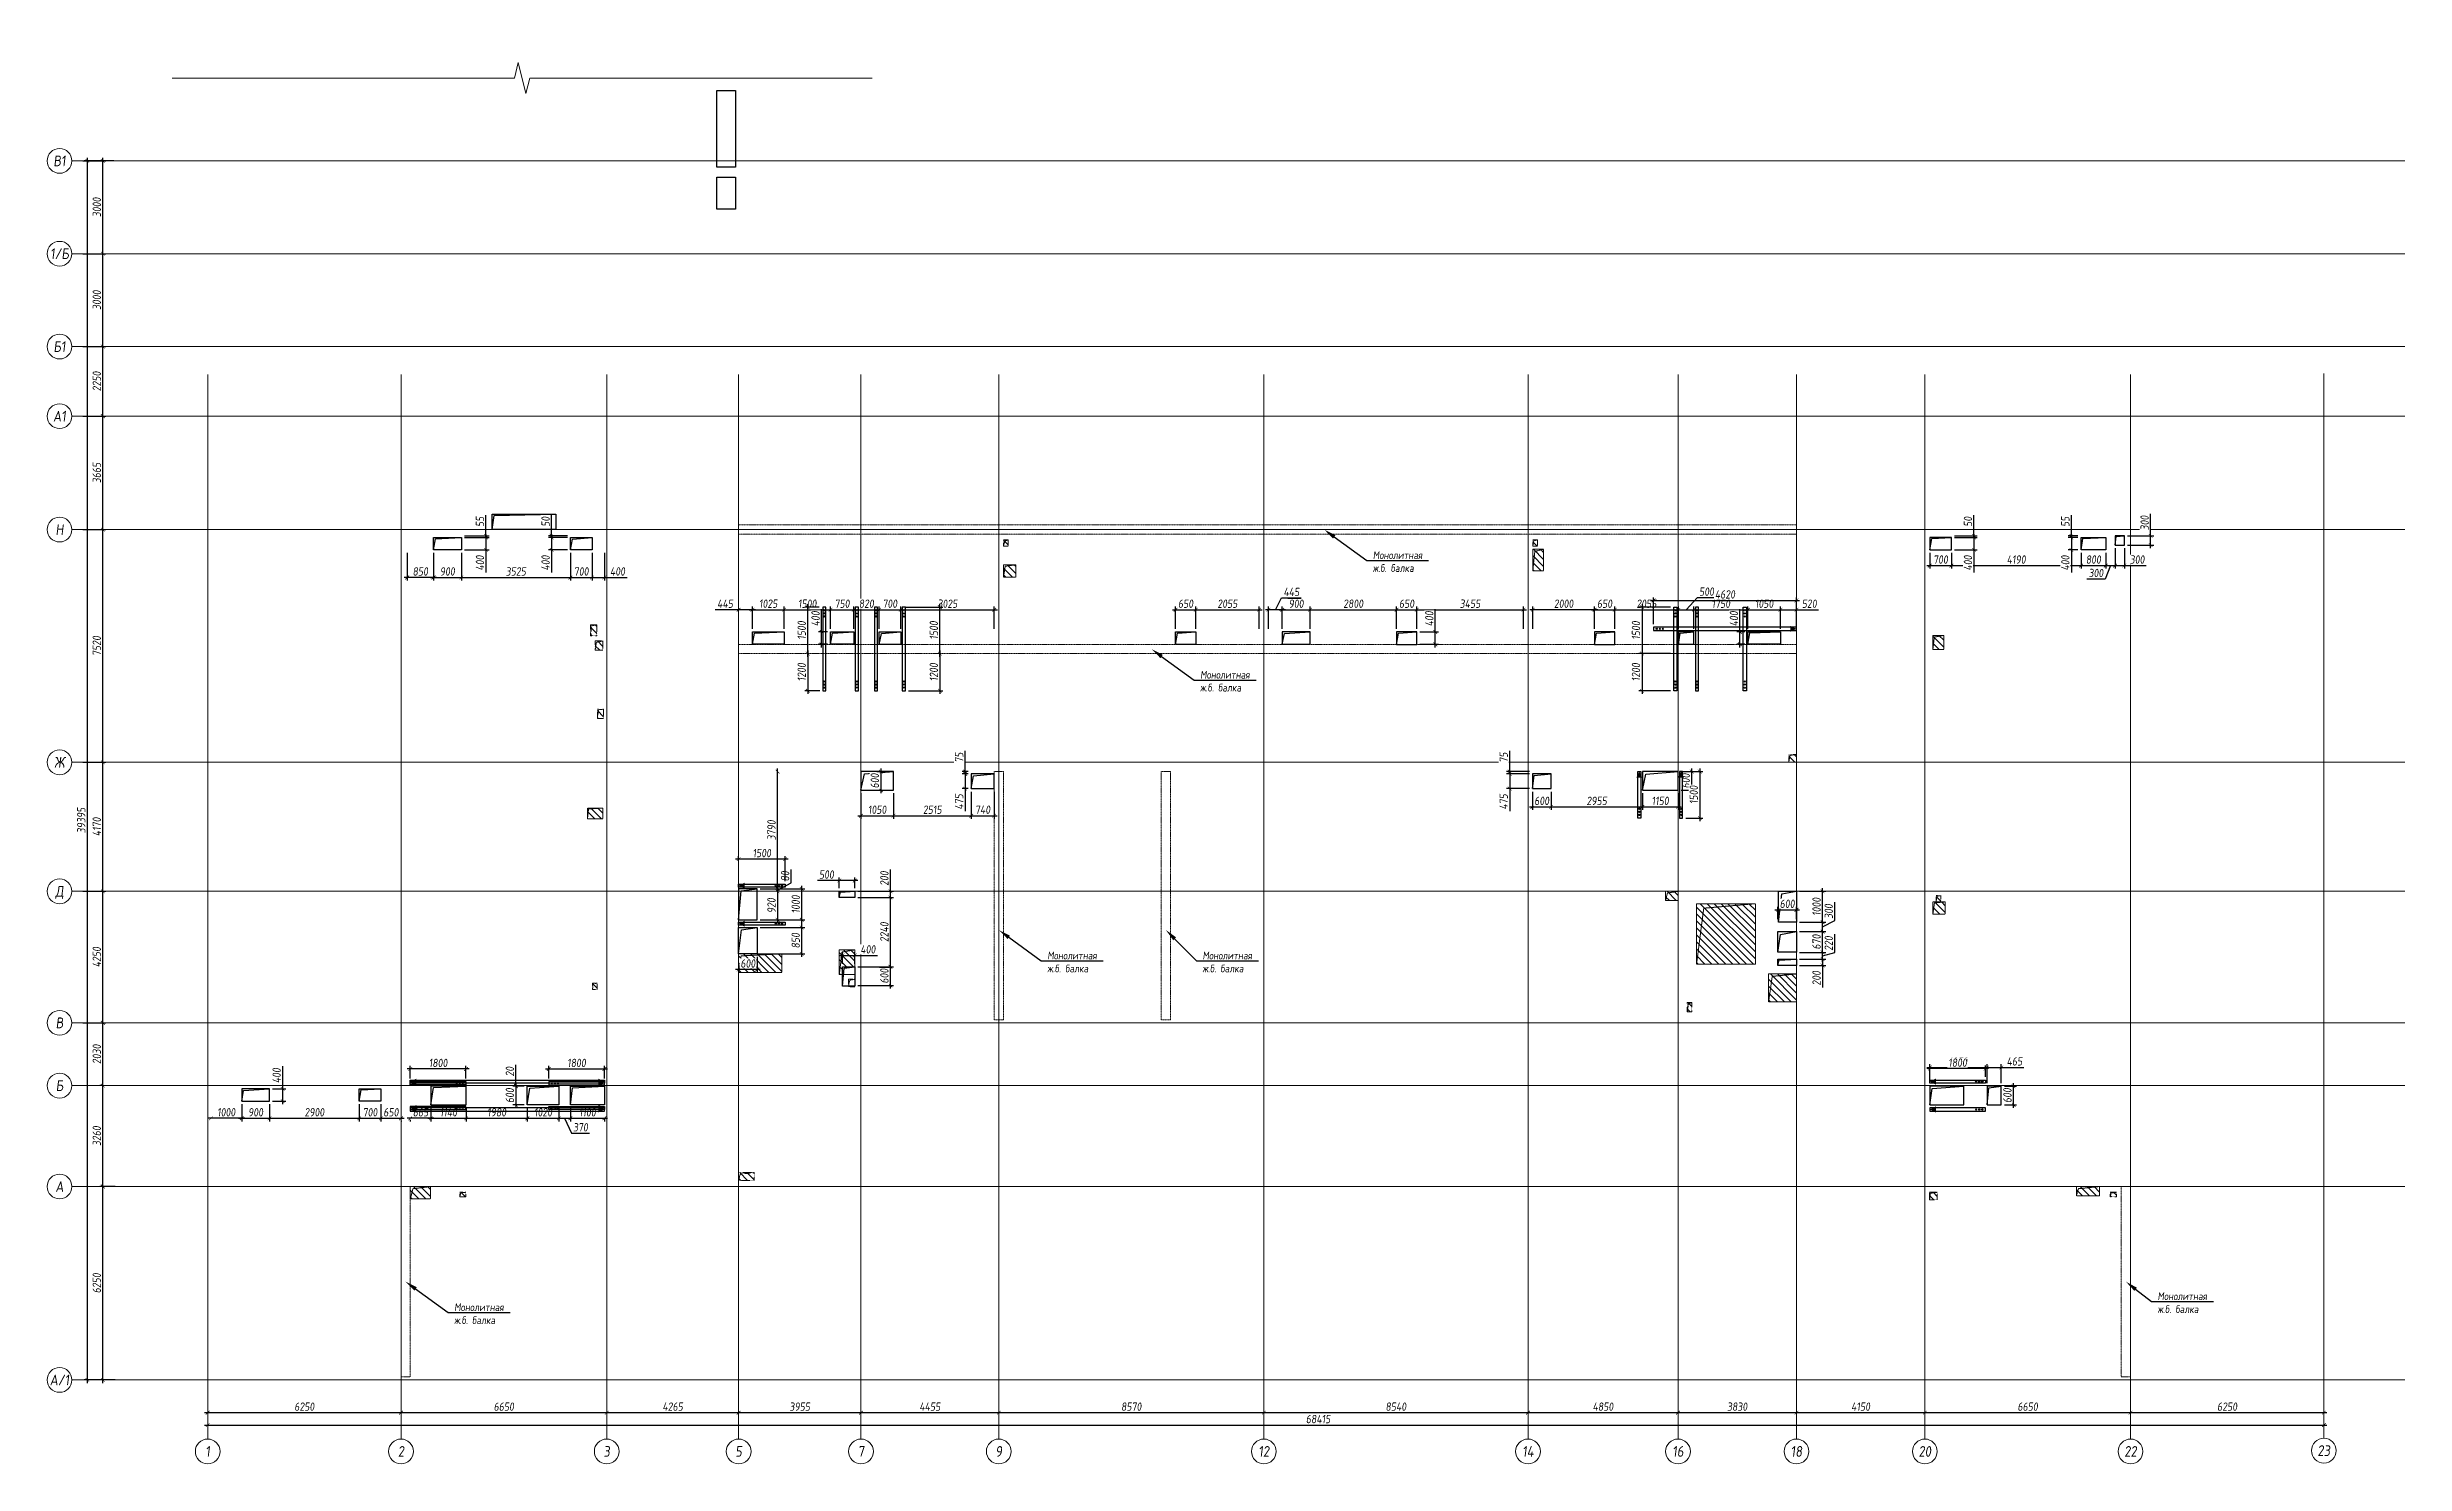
# Model space of a CAD drawing. Header units: millimetres. Extents: x -233751 to 529254, y -907864 to 285890.
# Drawn here: x -82057 to -5832, y 52494 to 98276 of the extents above; entities that cross this region are included whole.
import ezdxf
from ezdxf import colors
from ezdxf.entities.mleader import LeaderData, LeaderLine
from ezdxf.enums import TextEntityAlignment as Align
from ezdxf.math import Vec2, Vec3

# ---------------------------------------------------------------- set-up
doc = ezdxf.new("R2010")
doc.units = ezdxf.units.MM
doc.linetypes.add('ADSK_Штриховая_ш2 п1', pattern=[3, 2, -1])
doc.linetypes.add('осевая', pattern=[2, 1.25, -0.25, 0.25, -0.25])
doc.layers.get('0').update_dxf_attribs({"lineweight": 30})
doc.layers.get('Defpoints').update_dxf_attribs({"lineweight": 0})
for name, color, linetype, lineweight in [('КР_БалкиЖБ', 7, 'ADSK_Штриховая_ш2 п1', 5), ('КР_Металл', 3, 'Continuous', 30), ('КР_Новые отверстия', 5, 'Continuous', 30), ('КР_Оси', 7, 'Continuous', 5), ('КР_Размеры отверстия', 7, 'Continuous', 5), ('КР_Размеры усиление', 1, 'Continuous', 5), ('КР_Сущ отверстия', 6, 'Continuous', 15), ('КР_Тонкая', 250, 'Continuous', 0)]:
    doc.layers.add(name, color=color, linetype=linetype, lineweight=lineweight)
doc.styles.add('ISOCPEUR', font='isocpeur.ttf', dxfattribs={"width": 0.85, "oblique": 7})
doc.dimstyles.new('R_100', dxfattribs={"dimtxt": 270, "dimasz": 120, "dimexe": 100, "dimexo": 100, "dimgap": 60, "dimtad": 1, "dimdec": 0, "dimrnd": 5, "dimzin": 0, "dimdsep": 46, "dimtxsty": 'ISOCPEUR', "dimblk": 'ARCHTICK', "dimcen": 0, "dimdle": 100, "dimclrd": 256, "dimclre": 256, "dimclrt": 256, "dimadec": 0, "dimazin": 0, "dimtfac": 2, "dimtdec": 0, "dimtmove": 0, "dimatfit": 3, "dimfxl": 1, "dimtvp": 3, "dimtfill": 1, "dimtolj": 1, "dimtzin": 0, "dimarcsym": 0})

# ---------------------------------------------------------------- blocks, each defined once
blk = doc.blocks.new('*U2056')
at = {"color": 0, "linetype": 'Continuous', "lineweight": -2}
blk.add_wipeout([(0, 0), (543, 0), (1087, 0), (1630, 0), (2173, 0), (2716, 0), (3260, 0), (3803, 0), (4346, 0), (4889, 0), (5433, 0), (5976, 0), (6519, 0), (7062, 0), (7606, 0), (8149, 0), (8692, 0), (9235, 0), (9779, 0), (10322, 0), (10865, 0), (10871, 25), (10878, 50), (10884, 75), (10890, 100), (10896, 125), (10903, 150), (10909, 175), (10915, 200), (10921, 225), (10928, 250), (10934, 275), (10940, 300), (10946, 325), (10953, 350), (10959, 375), (10965, 400), (10971, 425), (10978, 450), (10984, 475), (10990, 500), (11003, 450), (11015, 400), (11028, 350), (11040, 300), (11053, 250), (11065, 200), (11078, 150), (11090, 100), (11103, 50), (11115, 0), (11128, -50), (11140, -100), (11153, -150), (11165, -200), (11178, -250), (11190, -300), (11203, -350), (11215, -400), (11228, -450), (11240, -500), (11246, -475), (11253, -450), (11259, -425), (11265, -400), (11271, -375), (11278, -350), (11284, -325), (11290, -300), (11296, -275), (11303, -250), (11309, -225), (11315, -200), (11321, -175), (11328, -150), (11334, -125), (11340, -100), (11346, -75), (11353, -50), (11359, -25), (11365, 0), (11908, 0), (12452, 0), (12995, 0), (13538, 0), (14081, 0), (14625, 0), (15168, 0), (15711, 0), (16254, 0), (16798, 0), (17341, 0), (17884, 0), (18427, 0), (18971, 0), (19514, 0), (20057, 0), (20600, 0), (21144, 0), (21687, 0), (22230, 0), (22230, 1000), (0, 1000)], dxfattribs=at)
blk.add_lwpolyline([(-200, 0), (0, 0), (10865, 0), (10990, 500), (11240, -500), (11365, 0), (22230, 0), (22430, 0)], dxfattribs=at)
blk = doc.blocks.new('*U2057')
at = {"color": 0, "linetype": 'Continuous', "lineweight": -2}
blk.add_line((-74924, 0), (-75424, 0), dxfattribs=at)
at = {"color": 0, "linetype": 'ByBlock', "lineweight": -2, "ltscale": 10}
blk.add_line((0, 0), (-74924, 0), dxfattribs=at)
at = {"color": 0, "linetype": 'Continuous', "lineweight": -2}
blk.add_circle((-75824, 0), 400, dxfattribs=at)
at = {"color": 0, "linetype": 'Continuous', "lineweight": -2, "style": 'ISOCPEUR', "oblique": 7, "width": 0.856383}
blk.add_text('А', height=347, dxfattribs=at).set_placement((-75824, 0), align=Align.MIDDLE_CENTER)
blk = doc.blocks.new('*U2058')
at = {"color": 0, "linetype": 'Continuous', "lineweight": -2}
blk.add_line((-74924, 0), (-75424, 0), dxfattribs=at)
at = {"color": 0, "linetype": 'ByBlock', "lineweight": -2, "ltscale": 10}
blk.add_line((0, 0), (-74924, 0), dxfattribs=at)
at = {"color": 0, "linetype": 'Continuous', "lineweight": -2}
blk.add_circle((-75824, 0), 400, dxfattribs=at)
at = {"color": 0, "linetype": 'Continuous', "lineweight": -2, "style": 'ISOCPEUR', "oblique": 7, "width": 0.856383}
blk.add_text('Б', height=347, dxfattribs=at).set_placement((-75824, 0), align=Align.MIDDLE_CENTER)
blk = doc.blocks.new('*U2059')
at = {"color": 0, "linetype": 'Continuous', "lineweight": -2}
blk.add_line((-74924, 0), (-75424, 0), dxfattribs=at)
at = {"color": 0, "linetype": 'ByBlock', "lineweight": -2, "ltscale": 10}
blk.add_line((0, 0), (-74924, 0), dxfattribs=at)
at = {"color": 0, "linetype": 'Continuous', "lineweight": -2}
blk.add_circle((-75824, 0), 400, dxfattribs=at)
at = {"color": 0, "linetype": 'Continuous', "lineweight": -2, "style": 'ISOCPEUR', "oblique": 7, "width": 0.856383}
blk.add_text('В', height=347, dxfattribs=at).set_placement((-75824, 0), align=Align.MIDDLE_CENTER)
blk = doc.blocks.new('*U2060')
at = {"color": 0, "linetype": 'Continuous', "lineweight": -2}
blk.add_line((-74924, 0), (-75424, 0), dxfattribs=at)
at = {"color": 0, "linetype": 'ByBlock', "lineweight": -2, "ltscale": 10}
blk.add_line((0, 0), (-74924, 0), dxfattribs=at)
at = {"color": 0, "linetype": 'Continuous', "lineweight": -2}
blk.add_circle((-75824, 0), 400, dxfattribs=at)
at = {"color": 0, "linetype": 'Continuous', "lineweight": -2, "style": 'ISOCPEUR', "oblique": 7, "width": 0.856383}
blk.add_text('Д', height=347, dxfattribs=at).set_placement((-75824, 0), align=Align.MIDDLE_CENTER)
blk = doc.blocks.new('*U2061')
at = {"color": 0, "linetype": 'Continuous', "lineweight": -2}
blk.add_line((-74924, 0), (-75424, 0), dxfattribs=at)
at = {"color": 0, "linetype": 'ByBlock', "lineweight": -2, "ltscale": 10}
blk.add_line((0, 0), (-74924, 0), dxfattribs=at)
at = {"color": 0, "linetype": 'Continuous', "lineweight": -2}
blk.add_circle((-75824, 0), 400, dxfattribs=at)
at = {"color": 0, "linetype": 'Continuous', "lineweight": -2, "style": 'ISOCPEUR', "oblique": 7, "width": 0.856383}
blk.add_text('Ж', height=347, dxfattribs=at).set_placement((-75824, 0), align=Align.MIDDLE_CENTER)
blk = doc.blocks.new('*U2062')
at = {"color": 0, "linetype": 'Continuous', "lineweight": -2}
blk.add_line((-74924, 0), (-75424, 0), dxfattribs=at)
at = {"color": 0, "linetype": 'ByBlock', "lineweight": -2, "ltscale": 10}
blk.add_line((0, 0), (-74924, 0), dxfattribs=at)
at = {"color": 0, "linetype": 'Continuous', "lineweight": -2}
blk.add_circle((-75824, 0), 400, dxfattribs=at)
at = {"color": 0, "linetype": 'Continuous', "lineweight": -2, "style": 'ISOCPEUR', "oblique": 7, "width": 0.856383}
blk.add_text('Н', height=347, dxfattribs=at).set_placement((-75824, 0), align=Align.MIDDLE_CENTER)
blk = doc.blocks.new('*U2063')
at = {"color": 0, "linetype": 'Continuous', "lineweight": -2}
blk.add_line((-74924, 0), (-75424, 0), dxfattribs=at)
at = {"color": 0, "linetype": 'ByBlock', "lineweight": -2, "ltscale": 10}
blk.add_line((0, 0), (-74924, 0), dxfattribs=at)
at = {"color": 0, "linetype": 'Continuous', "lineweight": -2}
blk.add_circle((-75824, 0), 400, dxfattribs=at)
at = {"color": 0, "linetype": 'Continuous', "lineweight": -2, "style": 'ISOCPEUR', "oblique": 7, "width": 0.856383}
blk.add_text('А1', height=347.4, dxfattribs=at).set_placement((-75824, 0), align=Align.MIDDLE_CENTER)
blk = doc.blocks.new('*U2064')
at = {"color": 0, "linetype": 'Continuous', "lineweight": -2}
blk.add_line((-74924, 0), (-75424, 0), dxfattribs=at)
at = {"color": 0, "linetype": 'ByBlock', "lineweight": -2, "ltscale": 10}
blk.add_line((0, 0), (-74924, 0), dxfattribs=at)
at = {"color": 0, "linetype": 'Continuous', "lineweight": -2}
blk.add_circle((-75824, 0), 400, dxfattribs=at)
at = {"color": 0, "linetype": 'Continuous', "lineweight": -2, "style": 'ISOCPEUR', "oblique": 7, "width": 0.856383}
blk.add_text('Б1', height=347.4, dxfattribs=at).set_placement((-75824, 0), align=Align.MIDDLE_CENTER)
blk = doc.blocks.new('*U2065')
at = {"color": 0, "linetype": 'Continuous', "lineweight": -2}
blk.add_line((-74924, 0), (-75424, 0), dxfattribs=at)
at = {"color": 0, "linetype": 'ByBlock', "lineweight": -2, "ltscale": 10}
blk.add_line((0, 0), (-74924, 0), dxfattribs=at)
at = {"color": 0, "linetype": 'Continuous', "lineweight": -2}
blk.add_circle((-75824, 0), 400, dxfattribs=at)
at = {"color": 0, "linetype": 'Continuous', "lineweight": -2, "style": 'ISOCPEUR', "oblique": 7, "width": 0.856383}
blk.add_text('1/Б', height=347.4, dxfattribs=at).set_placement((-75824, 0), align=Align.MIDDLE_CENTER)
blk = doc.blocks.new('*U2066')
at = {"color": 0, "linetype": 'Continuous', "lineweight": -2}
blk.add_line((-74924, 0), (-75424, 0), dxfattribs=at)
at = {"color": 0, "linetype": 'ByBlock', "lineweight": -2, "ltscale": 10}
blk.add_line((0, 0), (-74924, 0), dxfattribs=at)
at = {"color": 0, "linetype": 'Continuous', "lineweight": -2}
blk.add_circle((-75824, 0), 400, dxfattribs=at)
at = {"color": 0, "linetype": 'Continuous', "lineweight": -2, "style": 'ISOCPEUR', "oblique": 7, "width": 0.856383}
blk.add_text('В1', height=347.4, dxfattribs=at).set_placement((-75824, 0), align=Align.MIDDLE_CENTER)
blk = doc.blocks.new('*U2067')
at = {"color": 0, "linetype": 'Continuous', "lineweight": -2}
blk.add_line((-74924, 0), (-75424, 0), dxfattribs=at)
at = {"color": 0, "linetype": 'ByBlock', "lineweight": -2, "ltscale": 10}
blk.add_line((0, 0), (-74924, 0), dxfattribs=at)
at = {"color": 0, "linetype": 'Continuous', "lineweight": -2}
blk.add_circle((-75824, 0), 400, dxfattribs=at)
at = {"color": 0, "linetype": 'Continuous', "lineweight": -2, "style": 'ISOCPEUR', "oblique": 7, "width": 0.856383}
blk.add_text('А/1', height=347.4, dxfattribs=at).set_placement((-75824, 0), align=Align.MIDDLE_CENTER)
blk = doc.blocks.new('*U2068')
at = {"color": 0, "linetype": 'ByBlock', "lineweight": -2, "ltscale": 10}
blk.add_line((0, 0), (0, -34307), dxfattribs=at)
at = {"color": 0, "linetype": 'Continuous', "lineweight": -2}
blk.add_line((0, -34307), (0, -34407), dxfattribs=at)
blk.add_circle((0, -34807), 400, dxfattribs=at)
at = {"color": 0, "linetype": 'Continuous', "lineweight": -2, "style": 'ISOCPEUR', "oblique": 7, "width": 0.856383}
blk.add_text('1', height=347, dxfattribs=at).set_placement((0, -34807), align=Align.MIDDLE_CENTER)
blk = doc.blocks.new('*U2069')
at = {"color": 0, "linetype": 'ByBlock', "lineweight": -2, "ltscale": 10}
blk.add_line((0, 0), (0, -34307), dxfattribs=at)
at = {"color": 0, "linetype": 'Continuous', "lineweight": -2}
blk.add_line((0, -34307), (0, -34407), dxfattribs=at)
blk.add_circle((0, -34807), 400, dxfattribs=at)
at = {"color": 0, "linetype": 'Continuous', "lineweight": -2, "style": 'ISOCPEUR', "oblique": 7, "width": 0.856383}
blk.add_text('2', height=347, dxfattribs=at).set_placement((0, -34807), align=Align.MIDDLE_CENTER)
blk = doc.blocks.new('*U2070')
at = {"color": 0, "linetype": 'ByBlock', "lineweight": -2, "ltscale": 10}
blk.add_line((0, 0), (0, -34307), dxfattribs=at)
at = {"color": 0, "linetype": 'Continuous', "lineweight": -2}
blk.add_line((0, -34307), (0, -34407), dxfattribs=at)
blk.add_circle((0, -34807), 400, dxfattribs=at)
at = {"color": 0, "linetype": 'Continuous', "lineweight": -2, "style": 'ISOCPEUR', "oblique": 7, "width": 0.856383}
blk.add_text('3', height=347, dxfattribs=at).set_placement((0, -34807), align=Align.MIDDLE_CENTER)
blk = doc.blocks.new('*U2071')
at = {"color": 0, "linetype": 'ByBlock', "lineweight": -2, "ltscale": 10}
blk.add_line((0, 0), (0, -34307), dxfattribs=at)
at = {"color": 0, "linetype": 'Continuous', "lineweight": -2}
blk.add_line((0, -34307), (0, -34407), dxfattribs=at)
blk.add_circle((0, -34807), 400, dxfattribs=at)
at = {"color": 0, "linetype": 'Continuous', "lineweight": -2, "style": 'ISOCPEUR', "oblique": 7, "width": 0.856383}
blk.add_text('5', height=347, dxfattribs=at).set_placement((0, -34807), align=Align.MIDDLE_CENTER)
blk = doc.blocks.new('*U2072')
at = {"color": 0, "linetype": 'ByBlock', "lineweight": -2, "ltscale": 10}
blk.add_line((0, 0), (0, -34307), dxfattribs=at)
at = {"color": 0, "linetype": 'Continuous', "lineweight": -2}
blk.add_line((0, -34307), (0, -34407), dxfattribs=at)
blk.add_circle((0, -34807), 400, dxfattribs=at)
at = {"color": 0, "linetype": 'Continuous', "lineweight": -2, "style": 'ISOCPEUR', "oblique": 7, "width": 0.856383}
blk.add_text('7', height=347, dxfattribs=at).set_placement((0, -34807), align=Align.MIDDLE_CENTER)
blk = doc.blocks.new('*U2073')
at = {"color": 0, "linetype": 'ByBlock', "lineweight": -2, "ltscale": 10}
blk.add_line((0, 0), (0, -34307), dxfattribs=at)
at = {"color": 0, "linetype": 'Continuous', "lineweight": -2}
blk.add_line((0, -34307), (0, -34407), dxfattribs=at)
blk.add_circle((0, -34807), 400, dxfattribs=at)
at = {"color": 0, "linetype": 'Continuous', "lineweight": -2, "style": 'ISOCPEUR', "oblique": 7, "width": 0.856383}
blk.add_text('9', height=347, dxfattribs=at).set_placement((0, -34807), align=Align.MIDDLE_CENTER)
blk = doc.blocks.new('*U2074')
at = {"color": 0, "linetype": 'ByBlock', "lineweight": -2, "ltscale": 10}
blk.add_line((0, 0), (0, -34307), dxfattribs=at)
at = {"color": 0, "linetype": 'Continuous', "lineweight": -2}
blk.add_line((0, -34307), (0, -34407), dxfattribs=at)
blk.add_circle((0, -34807), 400, dxfattribs=at)
at = {"color": 0, "linetype": 'Continuous', "lineweight": -2, "style": 'ISOCPEUR', "oblique": 7, "width": 0.856383}
blk.add_text('12', height=347.4, dxfattribs=at).set_placement((0, -34807), align=Align.MIDDLE_CENTER)
blk = doc.blocks.new('*U2075')
at = {"color": 0, "linetype": 'ByBlock', "lineweight": -2, "ltscale": 10}
blk.add_line((0, 0), (0, -34307), dxfattribs=at)
at = {"color": 0, "linetype": 'Continuous', "lineweight": -2}
blk.add_line((0, -34307), (0, -34407), dxfattribs=at)
blk.add_circle((0, -34807), 400, dxfattribs=at)
at = {"color": 0, "linetype": 'Continuous', "lineweight": -2, "style": 'ISOCPEUR', "oblique": 7, "width": 0.856383}
blk.add_text('14', height=347.4, dxfattribs=at).set_placement((0, -34807), align=Align.MIDDLE_CENTER)
blk = doc.blocks.new('*U2076')
at = {"color": 0, "linetype": 'ByBlock', "lineweight": -2, "ltscale": 10}
blk.add_line((0, 0), (0, -34307), dxfattribs=at)
at = {"color": 0, "linetype": 'Continuous', "lineweight": -2}
blk.add_line((0, -34307), (0, -34407), dxfattribs=at)
blk.add_circle((0, -34807), 400, dxfattribs=at)
at = {"color": 0, "linetype": 'Continuous', "lineweight": -2, "style": 'ISOCPEUR', "oblique": 7, "width": 0.856383}
blk.add_text('16', height=347.4, dxfattribs=at).set_placement((0, -34807), align=Align.MIDDLE_CENTER)
blk = doc.blocks.new('*U2077')
at = {"color": 0, "linetype": 'ByBlock', "lineweight": -2, "ltscale": 10}
blk.add_line((0, 0), (0, -34307), dxfattribs=at)
at = {"color": 0, "linetype": 'Continuous', "lineweight": -2}
blk.add_line((0, -34307), (0, -34407), dxfattribs=at)
blk.add_circle((0, -34807), 400, dxfattribs=at)
at = {"color": 0, "linetype": 'Continuous', "lineweight": -2, "style": 'ISOCPEUR', "oblique": 7, "width": 0.856383}
blk.add_text('18', height=347.4, dxfattribs=at).set_placement((0, -34807), align=Align.MIDDLE_CENTER)
blk = doc.blocks.new('*U2078')
at = {"color": 0, "linetype": 'ByBlock', "lineweight": -2, "ltscale": 10}
blk.add_line((0, 0), (0, -34307), dxfattribs=at)
at = {"color": 0, "linetype": 'Continuous', "lineweight": -2}
blk.add_line((0, -34307), (0, -34407), dxfattribs=at)
blk.add_circle((0, -34807), 400, dxfattribs=at)
at = {"color": 0, "linetype": 'Continuous', "lineweight": -2, "style": 'ISOCPEUR', "oblique": 7, "width": 0.856383}
blk.add_text('20', height=347.4, dxfattribs=at).set_placement((0, -34807), align=Align.MIDDLE_CENTER)
blk = doc.blocks.new('*U2079')
at = {"color": 0, "linetype": 'ByBlock', "lineweight": -2, "ltscale": 10}
blk.add_line((0, 0), (0, -34307), dxfattribs=at)
at = {"color": 0, "linetype": 'Continuous', "lineweight": -2}
blk.add_line((0, -34307), (0, -34407), dxfattribs=at)
blk.add_circle((0, -34807), 400, dxfattribs=at)
at = {"color": 0, "linetype": 'Continuous', "lineweight": -2, "style": 'ISOCPEUR', "oblique": 7, "width": 0.856383}
blk.add_text('22', height=347.4, dxfattribs=at).set_placement((0, -34807), align=Align.MIDDLE_CENTER)
blk = doc.blocks.new('*U2080')
at = {"color": 0, "linetype": 'ByBlock', "lineweight": -2, "ltscale": 10}
blk.add_line((0, 0), (0, -34307), dxfattribs=at)
at = {"color": 0, "linetype": 'Continuous', "lineweight": -2}
blk.add_line((0, -34307), (0, -34407), dxfattribs=at)
blk.add_circle((0, -34807), 400, dxfattribs=at)
at = {"color": 0, "linetype": 'Continuous', "lineweight": -2, "style": 'ISOCPEUR', "oblique": 7, "width": 0.856383}
blk.add_text('23', height=347.4, dxfattribs=at).set_placement((0, -34807), align=Align.MIDDLE_CENTER)
blk = doc.blocks.new('_ArchTick')
at = {"color": 0, "linetype": 'ByBlock', "const_width": 0.15}
blk.add_lwpolyline([(-0.5, -0.5), (0.5, 0.5)], dxfattribs=at)
blk = doc.blocks.new('*D728')
at = {"layer": 'Defpoints', "color": 0, "transparency": 16777216}
for p in [(-80257, 61456), (-79754, 61456), (-79754, 55206)]:
    blk.add_point(p, dxfattribs=at)
at = {"layer": 'КР_Оси', "lineweight": -2, "transparency": 16777216}
for p, q in [((-79854, 61456), (-80357, 61456)), ((-80257, 55106), (-80257, 61556)), ((-79854, 55206), (-80357, 55206))]:
    blk.add_line(p, q, dxfattribs=at)
at = {"layer": 'КР_Оси', "lineweight": -2, "transparency": 16777216, "xscale": 120, "yscale": 120, "zscale": 120}
for p, rotation in [((-80257, 61456), 90), ((-80257, 55206), 270)]:
    blk.add_blockref('_ArchTick', p, dxfattribs=dict(at, rotation=rotation))
at = {"layer": 'КР_Оси', "transparency": 16777216, "insert": (-80452, 58331), "char_height": 270, "attachment_point": 5, "rotation": 90, "style": 'ISOCPEUR', "bg_fill": 3, "box_fill_scale": 1.1, "bg_fill_color": 256, "bg_fill_true_color": 13158600, "bg_fill_transparency": 0}
blk.add_mtext('\\A1;6250', dxfattribs=at)
blk = doc.blocks.new('*D729')
at = {"layer": 'Defpoints', "color": 0, "transparency": 16777216}
for p in [(-80757, 94601), (-79804, 94601), (-79754, 55206)]:
    blk.add_point(p, dxfattribs=at)
at = {"layer": 'КР_Оси', "lineweight": -2, "transparency": 16777216}
for p, q in [((-79904, 94601), (-80857, 94601)), ((-80757, 55106), (-80757, 94701)), ((-79854, 55206), (-80857, 55206))]:
    blk.add_line(p, q, dxfattribs=at)
at = {"layer": 'КР_Оси', "lineweight": -2, "transparency": 16777216, "xscale": 120, "yscale": 120, "zscale": 120}
for p, rotation in [((-80757, 94601), 90), ((-80757, 55206), 270)]:
    blk.add_blockref('_ArchTick', p, dxfattribs=dict(at, rotation=rotation))
at = {"layer": 'КР_Оси', "transparency": 16777216, "insert": (-80952, 73288), "char_height": 270, "attachment_point": 5, "rotation": 90, "style": 'ISOCPEUR', "bg_fill": 3, "box_fill_scale": 1.1, "bg_fill_color": 256, "bg_fill_true_color": 13158600, "bg_fill_transparency": 0}
blk.add_mtext('\\A1;39395', dxfattribs=at)
blk = doc.blocks.new('*D730')
at = {"layer": 'Defpoints', "color": 0, "transparency": 16777216}
for p in [(-80257, 64716), (-80157, 64716), (-79754, 61456)]:
    blk.add_point(p, dxfattribs=at)
at = {"layer": 'КР_Оси', "lineweight": -2, "transparency": 16777216}
for p, q in [((-80257, 61356), (-80257, 64816)), ((-80257, 64716), (-80357, 64716)), ((-79854, 61456), (-80357, 61456))]:
    blk.add_line(p, q, dxfattribs=at)
at = {"layer": 'КР_Оси', "lineweight": -2, "transparency": 16777216, "xscale": 120, "yscale": 120, "zscale": 120}
for p, rotation in [((-80257, 64716), 90), ((-80257, 61456), 270)]:
    blk.add_blockref('_ArchTick', p, dxfattribs=dict(at, rotation=rotation))
at = {"layer": 'КР_Оси', "transparency": 16777216, "insert": (-80452, 63086), "char_height": 270, "attachment_point": 5, "rotation": 90, "style": 'ISOCPEUR', "bg_fill": 3, "box_fill_scale": 1.1, "bg_fill_color": 256, "bg_fill_true_color": 13158600, "bg_fill_transparency": 0}
blk.add_mtext('\\A1;3260', dxfattribs=at)
blk = doc.blocks.new('*D731')
at = {"layer": 'Defpoints', "color": 0, "transparency": 16777216}
for p in [(-81007, 66746), (-80257, 66746), (-80157, 64716)]:
    blk.add_point(p, dxfattribs=at)
at = {"layer": 'КР_Оси', "lineweight": -2, "transparency": 16777216}
for p, q in [((-80907, 66746), (-80157, 66746)), ((-80257, 64616), (-80257, 66846)), ((-80257, 64716), (-80357, 64716))]:
    blk.add_line(p, q, dxfattribs=at)
at = {"layer": 'КР_Оси', "lineweight": -2, "transparency": 16777216, "xscale": 120, "yscale": 120, "zscale": 120}
for p, rotation in [((-80257, 66746), 90), ((-80257, 64716), 270)]:
    blk.add_blockref('_ArchTick', p, dxfattribs=dict(at, rotation=rotation))
at = {"layer": 'КР_Оси', "transparency": 16777216, "insert": (-80452, 65731), "char_height": 270, "attachment_point": 5, "rotation": 90, "style": 'ISOCPEUR', "bg_fill": 3, "box_fill_scale": 1.1, "bg_fill_color": 256, "bg_fill_true_color": 13158600, "bg_fill_transparency": 0}
blk.add_mtext('\\A1;2030', dxfattribs=at)
blk = doc.blocks.new('*D732')
at = {"layer": 'Defpoints', "color": 0, "transparency": 16777216}
for p in [(-81007, 70996), (-80257, 70996), (-81007, 66746)]:
    blk.add_point(p, dxfattribs=at)
at = {"layer": 'КР_Оси', "lineweight": -2, "transparency": 16777216}
for p, q in [((-80907, 70996), (-80157, 70996)), ((-80257, 66646), (-80257, 71096)), ((-80907, 66746), (-80157, 66746))]:
    blk.add_line(p, q, dxfattribs=at)
at = {"layer": 'КР_Оси', "lineweight": -2, "transparency": 16777216, "xscale": 120, "yscale": 120, "zscale": 120}
for p, rotation in [((-80257, 70996), 90), ((-80257, 66746), 270)]:
    blk.add_blockref('_ArchTick', p, dxfattribs=dict(at, rotation=rotation))
at = {"layer": 'КР_Оси', "transparency": 16777216, "insert": (-80452, 68871), "char_height": 270, "attachment_point": 5, "rotation": 90, "style": 'ISOCPEUR', "bg_fill": 3, "box_fill_scale": 1.1, "bg_fill_color": 256, "bg_fill_true_color": 13158600, "bg_fill_transparency": 0}
blk.add_mtext('\\A1;4250', dxfattribs=at)
blk = doc.blocks.new('*D733')
at = {"layer": 'Defpoints', "color": 0, "transparency": 16777216}
for p in [(-81007, 75166), (-80257, 75166), (-81007, 70996)]:
    blk.add_point(p, dxfattribs=at)
at = {"layer": 'КР_Оси', "lineweight": -2, "transparency": 16777216}
for p, q in [((-80907, 75166), (-80157, 75166)), ((-80257, 70896), (-80257, 75266)), ((-80907, 70996), (-80157, 70996))]:
    blk.add_line(p, q, dxfattribs=at)
at = {"layer": 'КР_Оси', "lineweight": -2, "transparency": 16777216, "xscale": 120, "yscale": 120, "zscale": 120}
for p, rotation in [((-80257, 75166), 90), ((-80257, 70996), 270)]:
    blk.add_blockref('_ArchTick', p, dxfattribs=dict(at, rotation=rotation))
at = {"layer": 'КР_Оси', "transparency": 16777216, "insert": (-80452, 73081), "char_height": 270, "attachment_point": 5, "rotation": 90, "style": 'ISOCPEUR', "bg_fill": 3, "box_fill_scale": 1.1, "bg_fill_color": 256, "bg_fill_true_color": 13158600, "bg_fill_transparency": 0}
blk.add_mtext('\\A1;4170', dxfattribs=at)
blk = doc.blocks.new('*D734')
at = {"layer": 'Defpoints', "color": 0, "transparency": 16777216}
for p in [(-81007, 82686), (-80257, 82686), (-81007, 75166)]:
    blk.add_point(p, dxfattribs=at)
at = {"layer": 'КР_Оси', "lineweight": -2, "transparency": 16777216}
for p, q in [((-80907, 82686), (-80157, 82686)), ((-80257, 75066), (-80257, 82786)), ((-80907, 75166), (-80157, 75166))]:
    blk.add_line(p, q, dxfattribs=at)
at = {"layer": 'КР_Оси', "lineweight": -2, "transparency": 16777216, "xscale": 120, "yscale": 120, "zscale": 120}
for p, rotation in [((-80257, 82686), 90), ((-80257, 75166), 270)]:
    blk.add_blockref('_ArchTick', p, dxfattribs=dict(at, rotation=rotation))
at = {"layer": 'КР_Оси', "transparency": 16777216, "insert": (-80452, 78926), "char_height": 270, "attachment_point": 5, "rotation": 90, "style": 'ISOCPEUR', "bg_fill": 3, "box_fill_scale": 1.1, "bg_fill_color": 256, "bg_fill_true_color": 13158600, "bg_fill_transparency": 0}
blk.add_mtext('\\A1;7520', dxfattribs=at)
blk = doc.blocks.new('*D735')
at = {"layer": 'Defpoints', "color": 0, "transparency": 16777216}
for p in [(-81007, 86351), (-80257, 86351), (-81007, 82686)]:
    blk.add_point(p, dxfattribs=at)
at = {"layer": 'КР_Оси', "lineweight": -2, "transparency": 16777216}
for p, q in [((-80907, 86351), (-80157, 86351)), ((-80257, 82586), (-80257, 86451)), ((-80907, 82686), (-80157, 82686))]:
    blk.add_line(p, q, dxfattribs=at)
at = {"layer": 'КР_Оси', "lineweight": -2, "transparency": 16777216, "xscale": 120, "yscale": 120, "zscale": 120}
for p, rotation in [((-80257, 86351), 90), ((-80257, 82686), 270)]:
    blk.add_blockref('_ArchTick', p, dxfattribs=dict(at, rotation=rotation))
at = {"layer": 'КР_Оси', "transparency": 16777216, "insert": (-80452, 84518), "char_height": 270, "attachment_point": 5, "rotation": 90, "style": 'ISOCPEUR', "bg_fill": 3, "box_fill_scale": 1.1, "bg_fill_color": 256, "bg_fill_true_color": 13158600, "bg_fill_transparency": 0}
blk.add_mtext('\\A1;3665', dxfattribs=at)
blk = doc.blocks.new('*D736')
at = {"layer": 'Defpoints', "color": 0, "transparency": 16777216}
for p in [(-81007, 88601), (-80257, 88601), (-81007, 86351)]:
    blk.add_point(p, dxfattribs=at)
at = {"layer": 'КР_Оси', "lineweight": -2, "transparency": 16777216}
for p, q in [((-80907, 88601), (-80157, 88601)), ((-80257, 86251), (-80257, 88701)), ((-80907, 86351), (-80157, 86351))]:
    blk.add_line(p, q, dxfattribs=at)
at = {"layer": 'КР_Оси', "lineweight": -2, "transparency": 16777216, "xscale": 120, "yscale": 120, "zscale": 120}
for p, rotation in [((-80257, 88601), 90), ((-80257, 86351), 270)]:
    blk.add_blockref('_ArchTick', p, dxfattribs=dict(at, rotation=rotation))
at = {"layer": 'КР_Оси', "transparency": 16777216, "insert": (-80452, 87476), "char_height": 270, "attachment_point": 5, "rotation": 90, "style": 'ISOCPEUR', "bg_fill": 3, "box_fill_scale": 1.1, "bg_fill_color": 256, "bg_fill_true_color": 13158600, "bg_fill_transparency": 0}
blk.add_mtext('\\A1;2250', dxfattribs=at)
blk = doc.blocks.new('*D737')
at = {"layer": 'Defpoints', "color": 0, "transparency": 16777216}
for p in [(-81007, 91601), (-80257, 91601), (-81007, 88601)]:
    blk.add_point(p, dxfattribs=at)
at = {"layer": 'КР_Оси', "lineweight": -2, "transparency": 16777216}
for p, q in [((-80907, 91601), (-80157, 91601)), ((-80257, 88501), (-80257, 91701)), ((-80907, 88601), (-80157, 88601))]:
    blk.add_line(p, q, dxfattribs=at)
at = {"layer": 'КР_Оси', "lineweight": -2, "transparency": 16777216, "xscale": 120, "yscale": 120, "zscale": 120}
for p, rotation in [((-80257, 91601), 90), ((-80257, 88601), 270)]:
    blk.add_blockref('_ArchTick', p, dxfattribs=dict(at, rotation=rotation))
at = {"layer": 'КР_Оси', "transparency": 16777216, "insert": (-80452, 90101), "char_height": 270, "attachment_point": 5, "rotation": 90, "style": 'ISOCPEUR', "bg_fill": 3, "box_fill_scale": 1.1, "bg_fill_color": 256, "bg_fill_true_color": 13158600, "bg_fill_transparency": 0}
blk.add_mtext('\\A1;3000', dxfattribs=at)
blk = doc.blocks.new('*D738')
at = {"layer": 'Defpoints', "color": 0, "transparency": 16777216}
for p in [(-81007, 94601), (-80257, 94601), (-81007, 91601)]:
    blk.add_point(p, dxfattribs=at)
at = {"layer": 'КР_Оси', "lineweight": -2, "transparency": 16777216}
for p, q in [((-80907, 94601), (-80157, 94601)), ((-80257, 91501), (-80257, 94701)), ((-80907, 91601), (-80157, 91601))]:
    blk.add_line(p, q, dxfattribs=at)
at = {"layer": 'КР_Оси', "lineweight": -2, "transparency": 16777216, "xscale": 120, "yscale": 120, "zscale": 120}
for p, rotation in [((-80257, 94601), 90), ((-80257, 91601), 270)]:
    blk.add_blockref('_ArchTick', p, dxfattribs=dict(at, rotation=rotation))
at = {"layer": 'КР_Оси', "transparency": 16777216, "insert": (-80452, 93101), "char_height": 270, "attachment_point": 5, "rotation": 90, "style": 'ISOCPEUR', "bg_fill": 3, "box_fill_scale": 1.1, "bg_fill_color": 256, "bg_fill_true_color": 13158600, "bg_fill_transparency": 0}
blk.add_mtext('\\A1;3000', dxfattribs=at)
blk = doc.blocks.new('*D739')
at = {"layer": 'Defpoints', "color": 0, "transparency": 16777216}
for p in [(-76866, 53745), (-8451, 53745), (-8451, 53745)]:
    blk.add_point(p, dxfattribs=at)
at = {"layer": 'КР_Оси', "lineweight": -2, "transparency": 16777216}
blk.add_line((-76966, 53745), (-8351, 53745), dxfattribs=at)
at = {"layer": 'КР_Оси', "lineweight": -2, "transparency": 16777216, "xscale": 120, "yscale": 120, "zscale": 120, "rotation": 180}
blk.add_blockref('_ArchTick', (-76866, 53745), dxfattribs=at)
at = {"layer": 'КР_Оси', "lineweight": -2, "transparency": 16777216, "xscale": 120, "yscale": 120, "zscale": 120}
blk.add_blockref('_ArchTick', (-8451, 53745), dxfattribs=at)
at = {"layer": 'КР_Оси', "transparency": 16777216, "insert": (-40964, 53940), "char_height": 270, "attachment_point": 5, "style": 'ISOCPEUR', "bg_fill": 3, "box_fill_scale": 1.1, "bg_fill_color": 256, "bg_fill_true_color": 13158600, "bg_fill_transparency": 0}
blk.add_mtext('\\A1;68415', dxfattribs=at)
blk = doc.blocks.new('*D740')
at = {"layer": 'Defpoints', "color": 0, "transparency": 16777216}
for p in [(-14701, 54147), (-14701, 54147), (-8451, 54147)]:
    blk.add_point(p, dxfattribs=at)
at = {"layer": 'КР_Оси', "lineweight": -2, "transparency": 16777216}
blk.add_line((-8351, 54147), (-14801, 54147), dxfattribs=at)
at = {"layer": 'КР_Оси', "lineweight": -2, "transparency": 16777216, "xscale": 120, "yscale": 120, "zscale": 120, "rotation": 180}
blk.add_blockref('_ArchTick', (-14701, 54147), dxfattribs=at)
at = {"layer": 'КР_Оси', "lineweight": -2, "transparency": 16777216, "xscale": 120, "yscale": 120, "zscale": 120}
blk.add_blockref('_ArchTick', (-8451, 54147), dxfattribs=at)
at = {"layer": 'КР_Оси', "transparency": 16777216, "insert": (-11576, 54342), "char_height": 270, "attachment_point": 5, "style": 'ISOCPEUR', "bg_fill": 3, "box_fill_scale": 1.1, "bg_fill_color": 256, "bg_fill_true_color": 13158600, "bg_fill_transparency": 0}
blk.add_mtext('\\A1;6250', dxfattribs=at)
blk = doc.blocks.new('*D741')
at = {"layer": 'Defpoints', "color": 0, "transparency": 16777216}
for p in [(-21351, 54147), (-21351, 54147), (-14701, 54147)]:
    blk.add_point(p, dxfattribs=at)
at = {"layer": 'КР_Оси', "lineweight": -2, "transparency": 16777216}
blk.add_line((-14601, 54147), (-21451, 54147), dxfattribs=at)
at = {"layer": 'КР_Оси', "lineweight": -2, "transparency": 16777216, "xscale": 120, "yscale": 120, "zscale": 120, "rotation": 180}
blk.add_blockref('_ArchTick', (-21351, 54147), dxfattribs=at)
at = {"layer": 'КР_Оси', "lineweight": -2, "transparency": 16777216, "xscale": 120, "yscale": 120, "zscale": 120}
blk.add_blockref('_ArchTick', (-14701, 54147), dxfattribs=at)
at = {"layer": 'КР_Оси', "transparency": 16777216, "insert": (-18026, 54342), "char_height": 270, "attachment_point": 5, "style": 'ISOCPEUR', "bg_fill": 3, "box_fill_scale": 1.1, "bg_fill_color": 256, "bg_fill_true_color": 13158600, "bg_fill_transparency": 0}
blk.add_mtext('\\A1;6650', dxfattribs=at)
blk = doc.blocks.new('*D742')
at = {"layer": 'Defpoints', "color": 0, "transparency": 16777216}
for p in [(-25501, 54147), (-25501, 54147), (-21351, 54147)]:
    blk.add_point(p, dxfattribs=at)
at = {"layer": 'КР_Оси', "lineweight": -2, "transparency": 16777216}
blk.add_line((-21251, 54147), (-25601, 54147), dxfattribs=at)
at = {"layer": 'КР_Оси', "lineweight": -2, "transparency": 16777216, "xscale": 120, "yscale": 120, "zscale": 120, "rotation": 180}
blk.add_blockref('_ArchTick', (-25501, 54147), dxfattribs=at)
at = {"layer": 'КР_Оси', "lineweight": -2, "transparency": 16777216, "xscale": 120, "yscale": 120, "zscale": 120}
blk.add_blockref('_ArchTick', (-21351, 54147), dxfattribs=at)
at = {"layer": 'КР_Оси', "transparency": 16777216, "insert": (-23426, 54342), "char_height": 270, "attachment_point": 5, "style": 'ISOCPEUR', "bg_fill": 3, "box_fill_scale": 1.1, "bg_fill_color": 256, "bg_fill_true_color": 13158600, "bg_fill_transparency": 0}
blk.add_mtext('\\A1;4150', dxfattribs=at)
blk = doc.blocks.new('*D743')
at = {"layer": 'Defpoints', "color": 0, "transparency": 16777216}
for p in [(-29331, 54147), (-29331, 54147), (-25501, 54147)]:
    blk.add_point(p, dxfattribs=at)
at = {"layer": 'КР_Оси', "lineweight": -2, "transparency": 16777216}
blk.add_line((-25401, 54147), (-29431, 54147), dxfattribs=at)
at = {"layer": 'КР_Оси', "lineweight": -2, "transparency": 16777216, "xscale": 120, "yscale": 120, "zscale": 120, "rotation": 180}
blk.add_blockref('_ArchTick', (-29331, 54147), dxfattribs=at)
at = {"layer": 'КР_Оси', "lineweight": -2, "transparency": 16777216, "xscale": 120, "yscale": 120, "zscale": 120}
blk.add_blockref('_ArchTick', (-25501, 54147), dxfattribs=at)
at = {"layer": 'КР_Оси', "transparency": 16777216, "insert": (-27416, 54342), "char_height": 270, "attachment_point": 5, "style": 'ISOCPEUR', "bg_fill": 3, "box_fill_scale": 1.1, "bg_fill_color": 256, "bg_fill_true_color": 13158600, "bg_fill_transparency": 0}
blk.add_mtext('\\A1;3830', dxfattribs=at)
blk = doc.blocks.new('*D744')
at = {"layer": 'Defpoints', "color": 0, "transparency": 16777216}
for p in [(-34181, 54147), (-34181, 54147), (-29331, 54147)]:
    blk.add_point(p, dxfattribs=at)
at = {"layer": 'КР_Оси', "lineweight": -2, "transparency": 16777216}
blk.add_line((-29231, 54147), (-34281, 54147), dxfattribs=at)
at = {"layer": 'КР_Оси', "lineweight": -2, "transparency": 16777216, "xscale": 120, "yscale": 120, "zscale": 120, "rotation": 180}
blk.add_blockref('_ArchTick', (-34181, 54147), dxfattribs=at)
at = {"layer": 'КР_Оси', "lineweight": -2, "transparency": 16777216, "xscale": 120, "yscale": 120, "zscale": 120}
blk.add_blockref('_ArchTick', (-29331, 54147), dxfattribs=at)
at = {"layer": 'КР_Оси', "transparency": 16777216, "insert": (-31756, 54342), "char_height": 270, "attachment_point": 5, "style": 'ISOCPEUR', "bg_fill": 3, "box_fill_scale": 1.1, "bg_fill_color": 256, "bg_fill_true_color": 13158600, "bg_fill_transparency": 0}
blk.add_mtext('\\A1;4850', dxfattribs=at)
blk = doc.blocks.new('*D745')
at = {"layer": 'Defpoints', "color": 0, "transparency": 16777216}
for p in [(-42721, 54147), (-42721, 54147), (-34181, 54147)]:
    blk.add_point(p, dxfattribs=at)
at = {"layer": 'КР_Оси', "lineweight": -2, "transparency": 16777216}
blk.add_line((-34081, 54147), (-42821, 54147), dxfattribs=at)
at = {"layer": 'КР_Оси', "lineweight": -2, "transparency": 16777216, "xscale": 120, "yscale": 120, "zscale": 120, "rotation": 180}
blk.add_blockref('_ArchTick', (-42721, 54147), dxfattribs=at)
at = {"layer": 'КР_Оси', "lineweight": -2, "transparency": 16777216, "xscale": 120, "yscale": 120, "zscale": 120}
blk.add_blockref('_ArchTick', (-34181, 54147), dxfattribs=at)
at = {"layer": 'КР_Оси', "transparency": 16777216, "insert": (-38451, 54342), "char_height": 270, "attachment_point": 5, "style": 'ISOCPEUR', "bg_fill": 3, "box_fill_scale": 1.1, "bg_fill_color": 256, "bg_fill_true_color": 13158600, "bg_fill_transparency": 0}
blk.add_mtext('\\A1;8540', dxfattribs=at)
blk = doc.blocks.new('*D746')
at = {"layer": 'Defpoints', "color": 0, "transparency": 16777216}
for p in [(-51291, 54147), (-51291, 54147), (-42721, 54147)]:
    blk.add_point(p, dxfattribs=at)
at = {"layer": 'КР_Оси', "lineweight": -2, "transparency": 16777216}
blk.add_line((-42621, 54147), (-51391, 54147), dxfattribs=at)
at = {"layer": 'КР_Оси', "lineweight": -2, "transparency": 16777216, "xscale": 120, "yscale": 120, "zscale": 120, "rotation": 180}
blk.add_blockref('_ArchTick', (-51291, 54147), dxfattribs=at)
at = {"layer": 'КР_Оси', "lineweight": -2, "transparency": 16777216, "xscale": 120, "yscale": 120, "zscale": 120}
blk.add_blockref('_ArchTick', (-42721, 54147), dxfattribs=at)
at = {"layer": 'КР_Оси', "transparency": 16777216, "insert": (-47006, 54342), "char_height": 270, "attachment_point": 5, "style": 'ISOCPEUR', "bg_fill": 3, "box_fill_scale": 1.1, "bg_fill_color": 256, "bg_fill_true_color": 13158600, "bg_fill_transparency": 0}
blk.add_mtext('\\A1;8570', dxfattribs=at)
blk = doc.blocks.new('*D747')
at = {"layer": 'Defpoints', "color": 0, "transparency": 16777216}
for p in [(-55746, 54147), (-55746, 54147), (-51291, 54147)]:
    blk.add_point(p, dxfattribs=at)
at = {"layer": 'КР_Оси', "lineweight": -2, "transparency": 16777216}
blk.add_line((-51191, 54147), (-55846, 54147), dxfattribs=at)
at = {"layer": 'КР_Оси', "lineweight": -2, "transparency": 16777216, "xscale": 120, "yscale": 120, "zscale": 120, "rotation": 180}
blk.add_blockref('_ArchTick', (-55746, 54147), dxfattribs=at)
at = {"layer": 'КР_Оси', "lineweight": -2, "transparency": 16777216, "xscale": 120, "yscale": 120, "zscale": 120}
blk.add_blockref('_ArchTick', (-51291, 54147), dxfattribs=at)
at = {"layer": 'КР_Оси', "transparency": 16777216, "insert": (-53518, 54342), "char_height": 270, "attachment_point": 5, "style": 'ISOCPEUR', "bg_fill": 3, "box_fill_scale": 1.1, "bg_fill_color": 256, "bg_fill_true_color": 13158600, "bg_fill_transparency": 0}
blk.add_mtext('\\A1;4455', dxfattribs=at)
blk = doc.blocks.new('*D748')
at = {"layer": 'Defpoints', "color": 0, "transparency": 16777216}
for p in [(-59701, 54147), (-59701, 54147), (-55746, 54147)]:
    blk.add_point(p, dxfattribs=at)
at = {"layer": 'КР_Оси', "lineweight": -2, "transparency": 16777216}
blk.add_line((-55646, 54147), (-59801, 54147), dxfattribs=at)
at = {"layer": 'КР_Оси', "lineweight": -2, "transparency": 16777216, "xscale": 120, "yscale": 120, "zscale": 120, "rotation": 180}
blk.add_blockref('_ArchTick', (-59701, 54147), dxfattribs=at)
at = {"layer": 'КР_Оси', "lineweight": -2, "transparency": 16777216, "xscale": 120, "yscale": 120, "zscale": 120}
blk.add_blockref('_ArchTick', (-55746, 54147), dxfattribs=at)
at = {"layer": 'КР_Оси', "transparency": 16777216, "insert": (-57723, 54342), "char_height": 270, "attachment_point": 5, "style": 'ISOCPEUR', "bg_fill": 3, "box_fill_scale": 1.1, "bg_fill_color": 256, "bg_fill_true_color": 13158600, "bg_fill_transparency": 0}
blk.add_mtext('\\A1;3955', dxfattribs=at)
blk = doc.blocks.new('*D749')
at = {"layer": 'Defpoints', "color": 0, "transparency": 16777216}
for p in [(-63966, 54147), (-63966, 54147), (-59701, 54147)]:
    blk.add_point(p, dxfattribs=at)
at = {"layer": 'КР_Оси', "lineweight": -2, "transparency": 16777216}
blk.add_line((-59601, 54147), (-64066, 54147), dxfattribs=at)
at = {"layer": 'КР_Оси', "lineweight": -2, "transparency": 16777216, "xscale": 120, "yscale": 120, "zscale": 120, "rotation": 180}
blk.add_blockref('_ArchTick', (-63966, 54147), dxfattribs=at)
at = {"layer": 'КР_Оси', "lineweight": -2, "transparency": 16777216, "xscale": 120, "yscale": 120, "zscale": 120}
blk.add_blockref('_ArchTick', (-59701, 54147), dxfattribs=at)
at = {"layer": 'КР_Оси', "transparency": 16777216, "insert": (-61833, 54342), "char_height": 270, "attachment_point": 5, "style": 'ISOCPEUR', "bg_fill": 3, "box_fill_scale": 1.1, "bg_fill_color": 256, "bg_fill_true_color": 13158600, "bg_fill_transparency": 0}
blk.add_mtext('\\A1;4265', dxfattribs=at)
blk = doc.blocks.new('*D750')
at = {"layer": 'Defpoints', "color": 0, "transparency": 16777216}
for p in [(-70616, 54147), (-70616, 54147), (-63966, 54147)]:
    blk.add_point(p, dxfattribs=at)
at = {"layer": 'КР_Оси', "lineweight": -2, "transparency": 16777216}
blk.add_line((-63866, 54147), (-70716, 54147), dxfattribs=at)
at = {"layer": 'КР_Оси', "lineweight": -2, "transparency": 16777216, "xscale": 120, "yscale": 120, "zscale": 120, "rotation": 180}
blk.add_blockref('_ArchTick', (-70616, 54147), dxfattribs=at)
at = {"layer": 'КР_Оси', "lineweight": -2, "transparency": 16777216, "xscale": 120, "yscale": 120, "zscale": 120}
blk.add_blockref('_ArchTick', (-63966, 54147), dxfattribs=at)
at = {"layer": 'КР_Оси', "transparency": 16777216, "insert": (-67291, 54342), "char_height": 270, "attachment_point": 5, "style": 'ISOCPEUR', "bg_fill": 3, "box_fill_scale": 1.1, "bg_fill_color": 256, "bg_fill_true_color": 13158600, "bg_fill_transparency": 0}
blk.add_mtext('\\A1;6650', dxfattribs=at)
blk = doc.blocks.new('*D751')
at = {"layer": 'Defpoints', "color": 0, "transparency": 16777216}
for p in [(-76866, 54147), (-76866, 54147), (-70616, 54147)]:
    blk.add_point(p, dxfattribs=at)
at = {"layer": 'КР_Оси', "lineweight": -2, "transparency": 16777216}
blk.add_line((-70516, 54147), (-76966, 54147), dxfattribs=at)
at = {"layer": 'КР_Оси', "lineweight": -2, "transparency": 16777216, "xscale": 120, "yscale": 120, "zscale": 120, "rotation": 180}
blk.add_blockref('_ArchTick', (-76866, 54147), dxfattribs=at)
at = {"layer": 'КР_Оси', "lineweight": -2, "transparency": 16777216, "xscale": 120, "yscale": 120, "zscale": 120}
blk.add_blockref('_ArchTick', (-70616, 54147), dxfattribs=at)
at = {"layer": 'КР_Оси', "transparency": 16777216, "insert": (-73741, 54342), "char_height": 270, "attachment_point": 5, "style": 'ISOCPEUR', "bg_fill": 3, "box_fill_scale": 1.1, "bg_fill_color": 256, "bg_fill_true_color": 13158600, "bg_fill_transparency": 0}
blk.add_mtext('\\A1;6250', dxfattribs=at)
blk = doc.blocks.new('*D994')
at = {"layer": 'Defpoints', "color": 0, "transparency": 16777216}
for p in [(-59256, 79377), (-58231, 79378)]:
    blk.add_point(p, dxfattribs=at)
at = {"layer": 'КР_Размеры отверстия', "lineweight": -2, "transparency": 16777216}
for p, q in [((-59356, 80097), (-58131, 80097)), ((-59256, 79477), (-59256, 80197)), ((-58231, 79478), (-58231, 80197))]:
    blk.add_line(p, q, dxfattribs=at)
at = {"layer": 'КР_Размеры отверстия', "lineweight": -2, "transparency": 16777216, "xscale": 120, "yscale": 120, "zscale": 120, "rotation": 180}
blk.add_blockref('_ArchTick', (-59256, 80097), dxfattribs=at)
at = {"layer": 'КР_Размеры отверстия', "lineweight": -2, "transparency": 16777216, "xscale": 120, "yscale": 120, "zscale": 120}
blk.add_blockref('_ArchTick', (-58231, 80097), dxfattribs=at)
at = {"layer": 'КР_Размеры отверстия', "transparency": 16777216, "insert": (-58743, 80292), "char_height": 270, "attachment_point": 5, "style": 'ISOCPEUR', "bg_fill": 3, "box_fill_scale": 1.1, "bg_fill_color": 256, "bg_fill_true_color": 13158600, "bg_fill_transparency": 0}
blk.add_mtext('\\A1;1025', dxfattribs=at)
at = {"layer": 'Defpoints', "color": 0, "transparency": 16777216}
blk.add_point((-58231, 80097), dxfattribs=at)
blk = doc.blocks.new('*D995')
at = {"layer": 'Defpoints', "color": 0, "transparency": 16777216}
for p in [(-56731, 80097), (-58231, 79378), (-56731, 79378)]:
    blk.add_point(p, dxfattribs=at)
at = {"layer": 'КР_Размеры отверстия', "lineweight": -2, "transparency": 16777216}
for p, q in [((-58331, 80097), (-56631, 80097)), ((-58231, 79478), (-58231, 80197)), ((-56731, 79478), (-56731, 80197))]:
    blk.add_line(p, q, dxfattribs=at)
at = {"layer": 'КР_Размеры отверстия', "lineweight": -2, "transparency": 16777216, "xscale": 120, "yscale": 120, "zscale": 120, "rotation": 180}
blk.add_blockref('_ArchTick', (-58231, 80097), dxfattribs=at)
at = {"layer": 'КР_Размеры отверстия', "lineweight": -2, "transparency": 16777216, "xscale": 120, "yscale": 120, "zscale": 120}
blk.add_blockref('_ArchTick', (-56731, 80097), dxfattribs=at)
at = {"layer": 'КР_Размеры отверстия', "transparency": 16777216, "insert": (-57481, 80292), "char_height": 270, "attachment_point": 5, "style": 'ISOCPEUR', "bg_fill": 3, "box_fill_scale": 1.1, "bg_fill_color": 256, "bg_fill_true_color": 13158600, "bg_fill_transparency": 0}
blk.add_mtext('\\A1;1500', dxfattribs=at)
blk = doc.blocks.new('*D996')
at = {"layer": 'Defpoints', "color": 0, "transparency": 16777216}
for p in [(-56731, 79378), (-55981, 79378)]:
    blk.add_point(p, dxfattribs=at)
at = {"layer": 'КР_Размеры отверстия', "lineweight": -2, "transparency": 16777216}
for p, q in [((-56831, 80096), (-55881, 80096)), ((-56731, 79478), (-56731, 80196)), ((-55981, 79478), (-55981, 80196))]:
    blk.add_line(p, q, dxfattribs=at)
at = {"layer": 'КР_Размеры отверстия', "lineweight": -2, "transparency": 16777216, "xscale": 120, "yscale": 120, "zscale": 120, "rotation": 180}
blk.add_blockref('_ArchTick', (-56731, 80096), dxfattribs=at)
at = {"layer": 'КР_Размеры отверстия', "lineweight": -2, "transparency": 16777216, "xscale": 120, "yscale": 120, "zscale": 120}
blk.add_blockref('_ArchTick', (-55981, 80096), dxfattribs=at)
at = {"layer": 'КР_Размеры отверстия', "transparency": 16777216, "insert": (-56356, 80291), "char_height": 270, "attachment_point": 5, "style": 'ISOCPEUR', "bg_fill": 3, "box_fill_scale": 1.1, "bg_fill_color": 256, "bg_fill_true_color": 13158600, "bg_fill_transparency": 0}
blk.add_mtext('\\A1;750', dxfattribs=at)
at = {"layer": 'Defpoints', "color": 0, "transparency": 16777216}
blk.add_point((-55981, 80096), dxfattribs=at)
blk = doc.blocks.new('*D997')
at = {"layer": 'Defpoints', "color": 0, "transparency": 16777216}
for p in [(-55981, 79378), (-55161, 79378)]:
    blk.add_point(p, dxfattribs=at)
at = {"layer": 'КР_Размеры отверстия', "lineweight": -2, "transparency": 16777216}
for p, q in [((-56081, 80096), (-55061, 80096)), ((-55981, 79478), (-55981, 80196)), ((-55161, 79478), (-55161, 80196))]:
    blk.add_line(p, q, dxfattribs=at)
at = {"layer": 'КР_Размеры отверстия', "lineweight": -2, "transparency": 16777216, "xscale": 120, "yscale": 120, "zscale": 120, "rotation": 180}
blk.add_blockref('_ArchTick', (-55981, 80096), dxfattribs=at)
at = {"layer": 'КР_Размеры отверстия', "lineweight": -2, "transparency": 16777216, "xscale": 120, "yscale": 120, "zscale": 120}
blk.add_blockref('_ArchTick', (-55161, 80096), dxfattribs=at)
at = {"layer": 'КР_Размеры отверстия', "transparency": 16777216, "insert": (-55571, 80291), "char_height": 270, "attachment_point": 5, "style": 'ISOCPEUR', "bg_fill": 3, "box_fill_scale": 1.1, "bg_fill_color": 256, "bg_fill_true_color": 13158600, "bg_fill_transparency": 0}
blk.add_mtext('\\A1;820', dxfattribs=at)
at = {"layer": 'Defpoints', "color": 0, "transparency": 16777216}
blk.add_point((-55161, 80096), dxfattribs=at)
blk = doc.blocks.new('*D998')
at = {"layer": 'Defpoints', "color": 0, "transparency": 16777216}
for p in [(-55161, 79378), (-54461, 79378)]:
    blk.add_point(p, dxfattribs=at)
at = {"layer": 'КР_Размеры отверстия', "lineweight": -2, "transparency": 16777216}
for p, q in [((-55261, 80096), (-54361, 80096)), ((-55161, 79478), (-55161, 80196)), ((-54461, 79478), (-54461, 80196))]:
    blk.add_line(p, q, dxfattribs=at)
at = {"layer": 'КР_Размеры отверстия', "lineweight": -2, "transparency": 16777216, "xscale": 120, "yscale": 120, "zscale": 120, "rotation": 180}
blk.add_blockref('_ArchTick', (-55161, 80096), dxfattribs=at)
at = {"layer": 'КР_Размеры отверстия', "lineweight": -2, "transparency": 16777216, "xscale": 120, "yscale": 120, "zscale": 120}
blk.add_blockref('_ArchTick', (-54461, 80096), dxfattribs=at)
at = {"layer": 'КР_Размеры отверстия', "transparency": 16777216, "insert": (-54811, 80291), "char_height": 270, "attachment_point": 5, "style": 'ISOCPEUR', "bg_fill": 3, "box_fill_scale": 1.1, "bg_fill_color": 256, "bg_fill_true_color": 13158600, "bg_fill_transparency": 0}
blk.add_mtext('\\A1;700', dxfattribs=at)
at = {"layer": 'Defpoints', "color": 0, "transparency": 16777216}
blk.add_point((-54461, 80096), dxfattribs=at)
blk = doc.blocks.new('*D999')
at = {"layer": 'Defpoints', "color": 0, "transparency": 16777216}
for p in [(-51436, 80096), (-54461, 79378), (-51436, 79378)]:
    blk.add_point(p, dxfattribs=at)
at = {"layer": 'КР_Размеры отверстия', "lineweight": -2, "transparency": 16777216}
for p, q in [((-54561, 80096), (-51336, 80096)), ((-54461, 79478), (-54461, 80196)), ((-51436, 79478), (-51436, 80196))]:
    blk.add_line(p, q, dxfattribs=at)
at = {"layer": 'КР_Размеры отверстия', "lineweight": -2, "transparency": 16777216, "xscale": 120, "yscale": 120, "zscale": 120, "rotation": 180}
blk.add_blockref('_ArchTick', (-54461, 80096), dxfattribs=at)
at = {"layer": 'КР_Размеры отверстия', "lineweight": -2, "transparency": 16777216, "xscale": 120, "yscale": 120, "zscale": 120}
blk.add_blockref('_ArchTick', (-51436, 80096), dxfattribs=at)
at = {"layer": 'КР_Размеры отверстия', "transparency": 16777216, "insert": (-52948, 80291), "char_height": 270, "attachment_point": 5, "style": 'ISOCPEUR', "bg_fill": 3, "box_fill_scale": 1.1, "bg_fill_color": 256, "bg_fill_true_color": 13158600, "bg_fill_transparency": 0}
blk.add_mtext('\\A1;3025', dxfattribs=at)
blk = doc.blocks.new('*D1000')
at = {"layer": 'Defpoints', "color": 0, "transparency": 16777216}
for p in [(-45574, 79378), (-44924, 79378)]:
    blk.add_point(p, dxfattribs=at)
at = {"layer": 'КР_Размеры отверстия', "lineweight": -2, "transparency": 16777216}
for p, q in [((-45674, 80096), (-44824, 80096)), ((-45574, 79478), (-45574, 80196)), ((-44924, 79478), (-44924, 80196))]:
    blk.add_line(p, q, dxfattribs=at)
at = {"layer": 'КР_Размеры отверстия', "lineweight": -2, "transparency": 16777216, "xscale": 120, "yscale": 120, "zscale": 120, "rotation": 180}
blk.add_blockref('_ArchTick', (-45574, 80096), dxfattribs=at)
at = {"layer": 'КР_Размеры отверстия', "lineweight": -2, "transparency": 16777216, "xscale": 120, "yscale": 120, "zscale": 120}
blk.add_blockref('_ArchTick', (-44924, 80096), dxfattribs=at)
at = {"layer": 'КР_Размеры отверстия', "transparency": 16777216, "insert": (-45249, 80291), "char_height": 270, "attachment_point": 5, "style": 'ISOCPEUR', "bg_fill": 3, "box_fill_scale": 1.1, "bg_fill_color": 256, "bg_fill_true_color": 13158600, "bg_fill_transparency": 0}
blk.add_mtext('\\A1;650', dxfattribs=at)
at = {"layer": 'Defpoints', "color": 0, "transparency": 16777216}
blk.add_point((-44924, 80096), dxfattribs=at)
blk = doc.blocks.new('*D1001')
at = {"layer": 'Defpoints', "color": 0, "transparency": 16777216}
for p in [(-42871, 80096), (-44924, 79378), (-42871, 79378)]:
    blk.add_point(p, dxfattribs=at)
at = {"layer": 'КР_Размеры отверстия', "lineweight": -2, "transparency": 16777216}
for p, q in [((-45024, 80096), (-42771, 80096)), ((-44924, 79478), (-44924, 80196)), ((-42871, 79478), (-42871, 80196))]:
    blk.add_line(p, q, dxfattribs=at)
at = {"layer": 'КР_Размеры отверстия', "lineweight": -2, "transparency": 16777216, "xscale": 120, "yscale": 120, "zscale": 120, "rotation": 180}
blk.add_blockref('_ArchTick', (-44924, 80096), dxfattribs=at)
at = {"layer": 'КР_Размеры отверстия', "lineweight": -2, "transparency": 16777216, "xscale": 120, "yscale": 120, "zscale": 120}
blk.add_blockref('_ArchTick', (-42871, 80096), dxfattribs=at)
at = {"layer": 'КР_Размеры отверстия', "transparency": 16777216, "insert": (-43897, 80291), "char_height": 270, "attachment_point": 5, "style": 'ISOCPEUR', "bg_fill": 3, "box_fill_scale": 1.1, "bg_fill_color": 256, "bg_fill_true_color": 13158600, "bg_fill_transparency": 0}
blk.add_mtext('\\A1;2055', dxfattribs=at)
blk = doc.blocks.new('*D1002')
at = {"layer": 'Defpoints', "color": 0, "transparency": 16777216}
for p in [(-42126, 79378), (-41228, 79378)]:
    blk.add_point(p, dxfattribs=at)
at = {"layer": 'КР_Размеры отверстия', "lineweight": -2, "transparency": 16777216}
for p, q in [((-42226, 80096), (-41128, 80096)), ((-42126, 79478), (-42126, 80196)), ((-41228, 79478), (-41228, 80196))]:
    blk.add_line(p, q, dxfattribs=at)
at = {"layer": 'КР_Размеры отверстия', "lineweight": -2, "transparency": 16777216, "xscale": 120, "yscale": 120, "zscale": 120, "rotation": 180}
blk.add_blockref('_ArchTick', (-42126, 80096), dxfattribs=at)
at = {"layer": 'КР_Размеры отверстия', "lineweight": -2, "transparency": 16777216, "xscale": 120, "yscale": 120, "zscale": 120}
blk.add_blockref('_ArchTick', (-41228, 80096), dxfattribs=at)
at = {"layer": 'КР_Размеры отверстия', "transparency": 16777216, "insert": (-41677, 80291), "char_height": 270, "attachment_point": 5, "style": 'ISOCPEUR', "bg_fill": 3, "box_fill_scale": 1.1, "bg_fill_color": 256, "bg_fill_true_color": 13158600, "bg_fill_transparency": 0}
blk.add_mtext('\\A1;900', dxfattribs=at)
at = {"layer": 'Defpoints', "color": 0, "transparency": 16777216}
blk.add_point((-41228, 80096), dxfattribs=at)
blk = doc.blocks.new('*D1003')
at = {"layer": 'Defpoints', "color": 0, "transparency": 16777216}
for p in [(-38429, 80096), (-41228, 79378), (-38429, 79378)]:
    blk.add_point(p, dxfattribs=at)
at = {"layer": 'КР_Размеры отверстия', "lineweight": -2, "transparency": 16777216}
for p, q in [((-41328, 80096), (-38329, 80096)), ((-41228, 79478), (-41228, 80196)), ((-38429, 79478), (-38429, 80196))]:
    blk.add_line(p, q, dxfattribs=at)
at = {"layer": 'КР_Размеры отверстия', "lineweight": -2, "transparency": 16777216, "xscale": 120, "yscale": 120, "zscale": 120, "rotation": 180}
blk.add_blockref('_ArchTick', (-41228, 80096), dxfattribs=at)
at = {"layer": 'КР_Размеры отверстия', "lineweight": -2, "transparency": 16777216, "xscale": 120, "yscale": 120, "zscale": 120}
blk.add_blockref('_ArchTick', (-38429, 80096), dxfattribs=at)
at = {"layer": 'КР_Размеры отверстия', "transparency": 16777216, "insert": (-39829, 80291), "char_height": 270, "attachment_point": 5, "style": 'ISOCPEUR', "bg_fill": 3, "box_fill_scale": 1.1, "bg_fill_color": 256, "bg_fill_true_color": 13158600, "bg_fill_transparency": 0}
blk.add_mtext('\\A1;2800', dxfattribs=at)
blk = doc.blocks.new('*D1004')
at = {"layer": 'Defpoints', "color": 0, "transparency": 16777216}
for p in [(-38429, 79378), (-37779, 79378)]:
    blk.add_point(p, dxfattribs=at)
at = {"layer": 'КР_Размеры отверстия', "lineweight": -2, "transparency": 16777216}
for p, q in [((-38529, 80096), (-37679, 80096)), ((-38429, 79478), (-38429, 80196)), ((-37779, 79478), (-37779, 80196))]:
    blk.add_line(p, q, dxfattribs=at)
at = {"layer": 'КР_Размеры отверстия', "lineweight": -2, "transparency": 16777216, "xscale": 120, "yscale": 120, "zscale": 120, "rotation": 180}
blk.add_blockref('_ArchTick', (-38429, 80096), dxfattribs=at)
at = {"layer": 'КР_Размеры отверстия', "lineweight": -2, "transparency": 16777216, "xscale": 120, "yscale": 120, "zscale": 120}
blk.add_blockref('_ArchTick', (-37779, 80096), dxfattribs=at)
at = {"layer": 'КР_Размеры отверстия', "transparency": 16777216, "insert": (-38104, 80291), "char_height": 270, "attachment_point": 5, "style": 'ISOCPEUR', "bg_fill": 3, "box_fill_scale": 1.1, "bg_fill_color": 256, "bg_fill_true_color": 13158600, "bg_fill_transparency": 0}
blk.add_mtext('\\A1;650', dxfattribs=at)
at = {"layer": 'Defpoints', "color": 0, "transparency": 16777216}
blk.add_point((-37779, 80096), dxfattribs=at)
blk = doc.blocks.new('*D1005')
at = {"layer": 'Defpoints', "color": 0, "transparency": 16777216}
for p in [(-34326, 80096), (-37779, 79378), (-34326, 79378)]:
    blk.add_point(p, dxfattribs=at)
at = {"layer": 'КР_Размеры отверстия', "lineweight": -2, "transparency": 16777216}
for p, q in [((-37879, 80096), (-34226, 80096)), ((-37779, 79478), (-37779, 80196)), ((-34326, 79478), (-34326, 80196))]:
    blk.add_line(p, q, dxfattribs=at)
at = {"layer": 'КР_Размеры отверстия', "lineweight": -2, "transparency": 16777216, "xscale": 120, "yscale": 120, "zscale": 120, "rotation": 180}
blk.add_blockref('_ArchTick', (-37779, 80096), dxfattribs=at)
at = {"layer": 'КР_Размеры отверстия', "lineweight": -2, "transparency": 16777216, "xscale": 120, "yscale": 120, "zscale": 120}
blk.add_blockref('_ArchTick', (-34326, 80096), dxfattribs=at)
at = {"layer": 'КР_Размеры отверстия', "transparency": 16777216, "insert": (-36052, 80291), "char_height": 270, "attachment_point": 5, "style": 'ISOCPEUR', "bg_fill": 3, "box_fill_scale": 1.1, "bg_fill_color": 256, "bg_fill_true_color": 13158600, "bg_fill_transparency": 0}
blk.add_mtext('\\A1;3455', dxfattribs=at)
blk = doc.blocks.new('*D1006')
at = {"layer": 'Defpoints', "color": 0, "transparency": 16777216}
for p in [(-32028, 79378), (-31378, 79378)]:
    blk.add_point(p, dxfattribs=at)
at = {"layer": 'КР_Размеры отверстия', "lineweight": -2, "transparency": 16777216}
for p, q in [((-32128, 80096), (-31278, 80096)), ((-32028, 79478), (-32028, 80196)), ((-31378, 79478), (-31378, 80196))]:
    blk.add_line(p, q, dxfattribs=at)
at = {"layer": 'КР_Размеры отверстия', "lineweight": -2, "transparency": 16777216, "xscale": 120, "yscale": 120, "zscale": 120, "rotation": 180}
blk.add_blockref('_ArchTick', (-32028, 80096), dxfattribs=at)
at = {"layer": 'КР_Размеры отверстия', "lineweight": -2, "transparency": 16777216, "xscale": 120, "yscale": 120, "zscale": 120}
blk.add_blockref('_ArchTick', (-31378, 80096), dxfattribs=at)
at = {"layer": 'КР_Размеры отверстия', "transparency": 16777216, "insert": (-31703, 80291), "char_height": 270, "attachment_point": 5, "style": 'ISOCPEUR', "bg_fill": 3, "box_fill_scale": 1.1, "bg_fill_color": 256, "bg_fill_true_color": 13158600, "bg_fill_transparency": 0}
blk.add_mtext('\\A1;650', dxfattribs=at)
at = {"layer": 'Defpoints', "color": 0, "transparency": 16777216}
blk.add_point((-31378, 80096), dxfattribs=at)
blk = doc.blocks.new('*D1007')
at = {"layer": 'Defpoints', "color": 0, "transparency": 16777216}
for p in [(-29320, 80096), (-31378, 79378), (-29320, 79378)]:
    blk.add_point(p, dxfattribs=at)
at = {"layer": 'КР_Размеры отверстия', "lineweight": -2, "transparency": 16777216}
for p, q in [((-31478, 80096), (-29220, 80096)), ((-31378, 79478), (-31378, 80196)), ((-29320, 79478), (-29320, 80196))]:
    blk.add_line(p, q, dxfattribs=at)
at = {"layer": 'КР_Размеры отверстия', "lineweight": -2, "transparency": 16777216, "xscale": 120, "yscale": 120, "zscale": 120, "rotation": 180}
blk.add_blockref('_ArchTick', (-31378, 80096), dxfattribs=at)
at = {"layer": 'КР_Размеры отверстия', "lineweight": -2, "transparency": 16777216, "xscale": 120, "yscale": 120, "zscale": 120}
blk.add_blockref('_ArchTick', (-29320, 80096), dxfattribs=at)
at = {"layer": 'КР_Размеры отверстия', "transparency": 16777216, "insert": (-30349, 80291), "char_height": 270, "attachment_point": 5, "style": 'ISOCPEUR', "bg_fill": 3, "box_fill_scale": 1.1, "bg_fill_color": 256, "bg_fill_true_color": 13158600, "bg_fill_transparency": 0}
blk.add_mtext('\\A1;2055', dxfattribs=at)
blk = doc.blocks.new('*D1008')
at = {"layer": 'Defpoints', "color": 0, "transparency": 16777216}
for p in [(-28820, 80096), (-29320, 79378), (-28820, 79378)]:
    blk.add_point(p, dxfattribs=at)
at = {"layer": 'КР_Размеры отверстия', "lineweight": -2, "transparency": 16777216}
for p, q in [((-29420, 80096), (-28720, 80096)), ((-29320, 79478), (-29320, 80196)), ((-29070, 80096), (-28700, 80486)), ((-28820, 79478), (-28820, 80196)), ((-28700, 80486), (-28111, 80486))]:
    blk.add_line(p, q, dxfattribs=at)
at = {"layer": 'КР_Размеры отверстия', "lineweight": -2, "transparency": 16777216, "xscale": 120, "yscale": 120, "zscale": 120, "rotation": 180}
blk.add_blockref('_ArchTick', (-29320, 80096), dxfattribs=at)
at = {"layer": 'КР_Размеры отверстия', "transparency": 16777216, "insert": (-28406, 80681), "char_height": 270, "attachment_point": 5, "style": 'ISOCPEUR', "bg_fill": 3, "box_fill_scale": 1.1, "bg_fill_color": 256, "bg_fill_true_color": 13158600, "bg_fill_transparency": 0}
blk.add_mtext('\\A1;500', dxfattribs=at)
at = {"layer": 'КР_Размеры отверстия', "lineweight": -2, "transparency": 16777216, "xscale": 120, "yscale": 120, "zscale": 120}
blk.add_blockref('_ArchTick', (-28820, 80096), dxfattribs=at)
blk = doc.blocks.new('*D1009')
at = {"layer": 'Defpoints', "color": 0, "transparency": 16777216}
for p in [(-27070, 80096), (-28820, 79378), (-27070, 79378)]:
    blk.add_point(p, dxfattribs=at)
at = {"layer": 'КР_Размеры отверстия', "lineweight": -2, "transparency": 16777216}
for p, q in [((-28920, 80096), (-26970, 80096)), ((-28820, 79478), (-28820, 80196)), ((-27070, 79478), (-27070, 80196))]:
    blk.add_line(p, q, dxfattribs=at)
at = {"layer": 'КР_Размеры отверстия', "lineweight": -2, "transparency": 16777216, "xscale": 120, "yscale": 120, "zscale": 120, "rotation": 180}
blk.add_blockref('_ArchTick', (-28820, 80096), dxfattribs=at)
at = {"layer": 'КР_Размеры отверстия', "lineweight": -2, "transparency": 16777216, "xscale": 120, "yscale": 120, "zscale": 120}
blk.add_blockref('_ArchTick', (-27070, 80096), dxfattribs=at)
at = {"layer": 'КР_Размеры отверстия', "transparency": 16777216, "insert": (-27945, 80291), "char_height": 270, "attachment_point": 5, "style": 'ISOCPEUR', "bg_fill": 3, "box_fill_scale": 1.1, "bg_fill_color": 256, "bg_fill_true_color": 13158600, "bg_fill_transparency": 0}
blk.add_mtext('\\A1;1750', dxfattribs=at)
blk = doc.blocks.new('*D1010')
at = {"layer": 'Defpoints', "color": 0, "transparency": 16777216}
for p in [(-27070, 79378), (-26020, 79378)]:
    blk.add_point(p, dxfattribs=at)
at = {"layer": 'КР_Размеры отверстия', "lineweight": -2, "transparency": 16777216}
for p, q in [((-27170, 80096), (-25920, 80096)), ((-27070, 79478), (-27070, 80196)), ((-26020, 79478), (-26020, 80196))]:
    blk.add_line(p, q, dxfattribs=at)
at = {"layer": 'КР_Размеры отверстия', "lineweight": -2, "transparency": 16777216, "xscale": 120, "yscale": 120, "zscale": 120, "rotation": 180}
blk.add_blockref('_ArchTick', (-27070, 80096), dxfattribs=at)
at = {"layer": 'КР_Размеры отверстия', "lineweight": -2, "transparency": 16777216, "xscale": 120, "yscale": 120, "zscale": 120}
blk.add_blockref('_ArchTick', (-26020, 80096), dxfattribs=at)
at = {"layer": 'КР_Размеры отверстия', "transparency": 16777216, "insert": (-26545, 80291), "char_height": 270, "attachment_point": 5, "style": 'ISOCPEUR', "bg_fill": 3, "box_fill_scale": 1.1, "bg_fill_color": 256, "bg_fill_true_color": 13158600, "bg_fill_transparency": 0}
blk.add_mtext('\\A1;1050', dxfattribs=at)
at = {"layer": 'Defpoints', "color": 0, "transparency": 16777216}
blk.add_point((-26020, 80096), dxfattribs=at)
blk = doc.blocks.new('*D1011')
at = {"layer": 'КР_Размеры отверстия', "lineweight": -2, "transparency": 16777216}
for p, q in [((-34036, 74215), (-34036, 73624)), ((-33436, 74215), (-33436, 73624)), ((-34136, 73724), (-33336, 73724))]:
    blk.add_line(p, q, dxfattribs=at)
at = {"layer": 'КР_Размеры отверстия', "lineweight": -2, "transparency": 16777216, "xscale": 120, "yscale": 120, "zscale": 120, "rotation": 180}
blk.add_blockref('_ArchTick', (-34036, 73724), dxfattribs=at)
at = {"layer": 'КР_Размеры отверстия', "lineweight": -2, "transparency": 16777216, "xscale": 120, "yscale": 120, "zscale": 120}
blk.add_blockref('_ArchTick', (-33436, 73724), dxfattribs=at)
at = {"layer": 'КР_Размеры отверстия', "transparency": 16777216, "insert": (-33736, 73919), "char_height": 270, "attachment_point": 5, "style": 'ISOCPEUR', "bg_fill": 3, "box_fill_scale": 1.1, "bg_fill_color": 256, "bg_fill_true_color": 13158600, "bg_fill_transparency": 0}
blk.add_mtext('\\A1;600', dxfattribs=at)
at = {"layer": 'Defpoints', "color": 0, "transparency": 16777216}
for p in [(-34036, 74315), (-33436, 74315), (-33436, 73724)]:
    blk.add_point(p, dxfattribs=at)
blk = doc.blocks.new('*D1012')
at = {"layer": 'Defpoints', "color": 0, "transparency": 16777216}
for p in [(-33436, 74315), (-30481, 74265), (-30481, 73724)]:
    blk.add_point(p, dxfattribs=at)
at = {"layer": 'КР_Размеры отверстия', "lineweight": -2, "transparency": 16777216}
for p, q in [((-33436, 74215), (-33436, 73624)), ((-30481, 74165), (-30481, 73624)), ((-33536, 73724), (-30381, 73724))]:
    blk.add_line(p, q, dxfattribs=at)
at = {"layer": 'КР_Размеры отверстия', "lineweight": -2, "transparency": 16777216, "xscale": 120, "yscale": 120, "zscale": 120, "rotation": 180}
blk.add_blockref('_ArchTick', (-33436, 73724), dxfattribs=at)
at = {"layer": 'КР_Размеры отверстия', "lineweight": -2, "transparency": 16777216, "xscale": 120, "yscale": 120, "zscale": 120}
blk.add_blockref('_ArchTick', (-30481, 73724), dxfattribs=at)
at = {"layer": 'КР_Размеры отверстия', "transparency": 16777216, "insert": (-31958, 73919), "char_height": 270, "attachment_point": 5, "style": 'ISOCPEUR', "bg_fill": 3, "box_fill_scale": 1.1, "bg_fill_color": 256, "bg_fill_true_color": 13158600, "bg_fill_transparency": 0}
blk.add_mtext('\\A1;2955', dxfattribs=at)
blk = doc.blocks.new('*D1013')
at = {"layer": 'КР_Размеры отверстия', "lineweight": -2, "transparency": 16777216}
for p, q in [((-30481, 74165), (-30481, 73624)), ((-29331, 74165), (-29331, 73624)), ((-30581, 73724), (-29231, 73724))]:
    blk.add_line(p, q, dxfattribs=at)
at = {"layer": 'КР_Размеры отверстия', "lineweight": -2, "transparency": 16777216, "xscale": 120, "yscale": 120, "zscale": 120, "rotation": 180}
blk.add_blockref('_ArchTick', (-30481, 73724), dxfattribs=at)
at = {"layer": 'КР_Размеры отверстия', "lineweight": -2, "transparency": 16777216, "xscale": 120, "yscale": 120, "zscale": 120}
blk.add_blockref('_ArchTick', (-29331, 73724), dxfattribs=at)
at = {"layer": 'КР_Размеры отверстия', "transparency": 16777216, "insert": (-29906, 73919), "char_height": 270, "attachment_point": 5, "style": 'ISOCPEUR', "bg_fill": 3, "box_fill_scale": 1.1, "bg_fill_color": 256, "bg_fill_true_color": 13158600, "bg_fill_transparency": 0}
blk.add_mtext('\\A1;1150', dxfattribs=at)
at = {"layer": 'Defpoints', "color": 0, "transparency": 16777216}
for p in [(-30481, 74265), (-29331, 74265), (-29331, 73724)]:
    blk.add_point(p, dxfattribs=at)
blk = doc.blocks.new('*D1014')
at = {"layer": 'Defpoints', "color": 0, "transparency": 16777216}
for p in [(-55746, 74265), (-54696, 74265)]:
    blk.add_point(p, dxfattribs=at)
at = {"layer": 'КР_Размеры отверстия', "lineweight": -2, "transparency": 16777216}
for p, q in [((-55746, 74165), (-55746, 73339)), ((-54696, 74165), (-54696, 73339)), ((-55846, 73439), (-54596, 73439))]:
    blk.add_line(p, q, dxfattribs=at)
at = {"layer": 'КР_Размеры отверстия', "lineweight": -2, "transparency": 16777216, "xscale": 120, "yscale": 120, "zscale": 120, "rotation": 180}
blk.add_blockref('_ArchTick', (-55746, 73439), dxfattribs=at)
at = {"layer": 'КР_Размеры отверстия', "lineweight": -2, "transparency": 16777216, "xscale": 120, "yscale": 120, "zscale": 120}
blk.add_blockref('_ArchTick', (-54696, 73439), dxfattribs=at)
at = {"layer": 'КР_Размеры отверстия', "transparency": 16777216, "insert": (-55221, 73634), "char_height": 270, "attachment_point": 5, "style": 'ISOCPEUR', "bg_fill": 3, "box_fill_scale": 1.1, "bg_fill_color": 256, "bg_fill_true_color": 13158600, "bg_fill_transparency": 0}
blk.add_mtext('\\A1;1050', dxfattribs=at)
at = {"layer": 'Defpoints', "color": 0, "transparency": 16777216}
blk.add_point((-54696, 73439), dxfattribs=at)
blk = doc.blocks.new('*D1015')
at = {"layer": 'Defpoints', "color": 0, "transparency": 16777216}
for p in [(-54696, 74265), (-52181, 74315), (-52181, 73439)]:
    blk.add_point(p, dxfattribs=at)
at = {"layer": 'КР_Размеры отверстия', "lineweight": -2, "transparency": 16777216}
for p, q in [((-54696, 74165), (-54696, 73339)), ((-52181, 74215), (-52181, 73339)), ((-54796, 73439), (-52081, 73439))]:
    blk.add_line(p, q, dxfattribs=at)
at = {"layer": 'КР_Размеры отверстия', "lineweight": -2, "transparency": 16777216, "xscale": 120, "yscale": 120, "zscale": 120, "rotation": 180}
blk.add_blockref('_ArchTick', (-54696, 73439), dxfattribs=at)
at = {"layer": 'КР_Размеры отверстия', "lineweight": -2, "transparency": 16777216, "xscale": 120, "yscale": 120, "zscale": 120}
blk.add_blockref('_ArchTick', (-52181, 73439), dxfattribs=at)
at = {"layer": 'КР_Размеры отверстия', "transparency": 16777216, "insert": (-53438, 73634), "char_height": 270, "attachment_point": 5, "style": 'ISOCPEUR', "bg_fill": 3, "box_fill_scale": 1.1, "bg_fill_color": 256, "bg_fill_true_color": 13158600, "bg_fill_transparency": 0}
blk.add_mtext('\\A1;2515', dxfattribs=at)
blk = doc.blocks.new('*D1016')
at = {"layer": 'Defpoints', "color": 0, "transparency": 16777216}
for p in [(-52181, 74315), (-51441, 74315)]:
    blk.add_point(p, dxfattribs=at)
at = {"layer": 'КР_Размеры отверстия', "lineweight": -2, "transparency": 16777216}
for p, q in [((-52181, 74215), (-52181, 73339)), ((-51441, 74215), (-51441, 73339)), ((-52281, 73439), (-51341, 73439))]:
    blk.add_line(p, q, dxfattribs=at)
at = {"layer": 'КР_Размеры отверстия', "lineweight": -2, "transparency": 16777216, "xscale": 120, "yscale": 120, "zscale": 120, "rotation": 180}
blk.add_blockref('_ArchTick', (-52181, 73439), dxfattribs=at)
at = {"layer": 'КР_Размеры отверстия', "lineweight": -2, "transparency": 16777216, "xscale": 120, "yscale": 120, "zscale": 120}
blk.add_blockref('_ArchTick', (-51441, 73439), dxfattribs=at)
at = {"layer": 'КР_Размеры отверстия', "transparency": 16777216, "insert": (-51811, 73634), "char_height": 270, "attachment_point": 5, "style": 'ISOCPEUR', "bg_fill": 3, "box_fill_scale": 1.1, "bg_fill_color": 256, "bg_fill_true_color": 13158600, "bg_fill_transparency": 0}
blk.add_mtext('\\A1;740', dxfattribs=at)
at = {"layer": 'Defpoints', "color": 0, "transparency": 16777216}
blk.add_point((-51441, 73439), dxfattribs=at)
blk = doc.blocks.new('*D1017')
at = {"layer": 'Defpoints', "color": 0, "transparency": 16777216}
for p in [(-25502, 68804), (-25502, 68602)]:
    blk.add_point(p, dxfattribs=at)
at = {"layer": 'КР_Размеры отверстия', "lineweight": -2, "transparency": 16777216}
for p, q in [((-25402, 68804), (-24557, 68804)), ((-25402, 68602), (-24557, 68602)), ((-24657, 68804), (-24657, 68502)), ((-24657, 68602), (-24657, 67893))]:
    blk.add_line(p, q, dxfattribs=at)
at = {"layer": 'КР_Размеры отверстия', "lineweight": -2, "transparency": 16777216, "xscale": 120, "yscale": 120, "zscale": 120}
for p, rotation in [((-24657, 68804), 90), ((-24657, 68602), 270)]:
    blk.add_blockref('_ArchTick', p, dxfattribs=dict(at, rotation=rotation))
at = {"layer": 'КР_Размеры отверстия', "transparency": 16777216, "insert": (-24852, 68188), "char_height": 270, "attachment_point": 5, "rotation": 90, "style": 'ISOCPEUR', "bg_fill": 3, "box_fill_scale": 1.1, "bg_fill_color": 256, "bg_fill_true_color": 13158600, "bg_fill_transparency": 0}
blk.add_mtext('\\A1;200', dxfattribs=at)
at = {"layer": 'Defpoints', "color": 0, "transparency": 16777216}
blk.add_point((-24657, 68804), dxfattribs=at)
blk = doc.blocks.new('*D1018')
at = {"layer": 'Defpoints', "color": 0, "transparency": 16777216}
for p in [(-25502, 68804), (-25501, 69023)]:
    blk.add_point(p, dxfattribs=at)
at = {"layer": 'КР_Размеры отверстия', "lineweight": -2, "transparency": 16777216}
for p, q in [((-24263, 69017), (-24263, 69606)), ((-25402, 68804), (-24557, 68804)), ((-25401, 69023), (-24557, 69023)), ((-24657, 68704), (-24657, 69123)), ((-24657, 68913), (-24263, 69017))]:
    blk.add_line(p, q, dxfattribs=at)
at = {"layer": 'КР_Размеры отверстия', "transparency": 16777216, "insert": (-24458, 69311), "char_height": 270, "attachment_point": 5, "rotation": 90, "style": 'ISOCPEUR', "bg_fill": 3, "box_fill_scale": 1.1, "bg_fill_color": 256, "bg_fill_true_color": 13158600, "bg_fill_transparency": 0}
blk.add_mtext('\\A1;220', dxfattribs=at)
at = {"layer": 'Defpoints', "color": 0, "transparency": 16777216}
blk.add_point((-24657, 69023), dxfattribs=at)
at = {"layer": 'КР_Размеры отверстия', "lineweight": -2, "transparency": 16777216, "xscale": 120, "yscale": 120, "zscale": 120}
for p, rotation in [((-24657, 69023), 90), ((-24657, 68804), 270)]:
    blk.add_blockref('_ArchTick', p, dxfattribs=dict(at, rotation=rotation))
blk = doc.blocks.new('*D1019')
at = {"layer": 'Defpoints', "color": 0, "transparency": 16777216}
for p in [(-25501, 69695), (-25501, 69023)]:
    blk.add_point(p, dxfattribs=at)
at = {"layer": 'КР_Размеры отверстия', "lineweight": -2, "transparency": 16777216}
for p, q in [((-25401, 69695), (-24557, 69695)), ((-24657, 68923), (-24657, 69795)), ((-25401, 69023), (-24557, 69023))]:
    blk.add_line(p, q, dxfattribs=at)
at = {"layer": 'КР_Размеры отверстия', "lineweight": -2, "transparency": 16777216, "xscale": 120, "yscale": 120, "zscale": 120}
for p, rotation in [((-24657, 69695), 90), ((-24657, 69023), 270)]:
    blk.add_blockref('_ArchTick', p, dxfattribs=dict(at, rotation=rotation))
at = {"layer": 'КР_Размеры отверстия', "transparency": 16777216, "insert": (-24852, 69359), "char_height": 270, "attachment_point": 5, "rotation": 90, "style": 'ISOCPEUR', "bg_fill": 3, "box_fill_scale": 1.1, "bg_fill_color": 256, "bg_fill_true_color": 13158600, "bg_fill_transparency": 0}
blk.add_mtext('\\A1;670', dxfattribs=at)
at = {"layer": 'Defpoints', "color": 0, "transparency": 16777216}
blk.add_point((-24657, 69695), dxfattribs=at)
blk = doc.blocks.new('*D1020')
at = {"layer": 'Defpoints', "color": 0, "transparency": 16777216}
for p in [(-25501, 69996), (-25501, 69695)]:
    blk.add_point(p, dxfattribs=at)
at = {"layer": 'КР_Размеры отверстия', "lineweight": -2, "transparency": 16777216}
for p, q in [((-24263, 70052), (-24263, 70641)), ((-25401, 69996), (-24557, 69996)), ((-25401, 69695), (-24557, 69695)), ((-24657, 69595), (-24657, 70096)), ((-24657, 69845), (-24263, 70052))]:
    blk.add_line(p, q, dxfattribs=at)
at = {"layer": 'КР_Размеры отверстия', "transparency": 16777216, "insert": (-24458, 70346), "char_height": 270, "attachment_point": 5, "rotation": 90, "style": 'ISOCPEUR', "bg_fill": 3, "box_fill_scale": 1.1, "bg_fill_color": 256, "bg_fill_true_color": 13158600, "bg_fill_transparency": 0}
blk.add_mtext('\\A1;300', dxfattribs=at)
at = {"layer": 'Defpoints', "color": 0, "transparency": 16777216}
blk.add_point((-24657, 69996), dxfattribs=at)
at = {"layer": 'КР_Размеры отверстия', "lineweight": -2, "transparency": 16777216, "xscale": 120, "yscale": 120, "zscale": 120}
for p, rotation in [((-24657, 69996), 90), ((-24657, 69695), 270)]:
    blk.add_blockref('_ArchTick', p, dxfattribs=dict(at, rotation=rotation))
blk = doc.blocks.new('*D1021')
at = {"layer": 'Defpoints', "color": 0, "transparency": 16777216}
for p in [(-25501, 70996), (-25501, 69996)]:
    blk.add_point(p, dxfattribs=at)
at = {"layer": 'КР_Размеры отверстия', "lineweight": -2, "transparency": 16777216}
for p, q in [((-25401, 70996), (-24557, 70996)), ((-24657, 69896), (-24657, 71096)), ((-25401, 69996), (-24557, 69996))]:
    blk.add_line(p, q, dxfattribs=at)
at = {"layer": 'КР_Размеры отверстия', "lineweight": -2, "transparency": 16777216, "xscale": 120, "yscale": 120, "zscale": 120}
for p, rotation in [((-24657, 70996), 90), ((-24657, 69996), 270)]:
    blk.add_blockref('_ArchTick', p, dxfattribs=dict(at, rotation=rotation))
at = {"layer": 'КР_Размеры отверстия', "transparency": 16777216, "insert": (-24852, 70496), "char_height": 270, "attachment_point": 5, "rotation": 90, "style": 'ISOCPEUR', "bg_fill": 3, "box_fill_scale": 1.1, "bg_fill_color": 256, "bg_fill_true_color": 13158600, "bg_fill_transparency": 0}
blk.add_mtext('\\A1;1000', dxfattribs=at)
at = {"layer": 'Defpoints', "color": 0, "transparency": 16777216}
blk.add_point((-24657, 70996), dxfattribs=at)
blk = doc.blocks.new('*D1022')
at = {"layer": 'Defpoints', "color": 0, "transparency": 16777216}
for p in [(-19341, 65305), (-21191, 64696), (-19341, 64696)]:
    blk.add_point(p, dxfattribs=at)
at = {"layer": 'КР_Размеры отверстия', "lineweight": -2, "transparency": 16777216}
for p, q in [((-21291, 65305), (-19241, 65305)), ((-21191, 64796), (-21191, 65405)), ((-19341, 64796), (-19341, 65405))]:
    blk.add_line(p, q, dxfattribs=at)
at = {"layer": 'КР_Размеры отверстия', "lineweight": -2, "transparency": 16777216, "xscale": 120, "yscale": 120, "zscale": 120, "rotation": 180}
blk.add_blockref('_ArchTick', (-21191, 65305), dxfattribs=at)
at = {"layer": 'КР_Размеры отверстия', "lineweight": -2, "transparency": 16777216, "xscale": 120, "yscale": 120, "zscale": 120}
blk.add_blockref('_ArchTick', (-19341, 65305), dxfattribs=at)
at = {"layer": 'КР_Размеры отверстия', "transparency": 16777216, "insert": (-20266, 65500), "char_height": 270, "attachment_point": 5, "style": 'ISOCPEUR', "bg_fill": 3, "box_fill_scale": 1.1, "bg_fill_color": 256, "bg_fill_true_color": 13158600, "bg_fill_transparency": 0}
blk.add_mtext('\\A1;1850', dxfattribs=at)
blk = doc.blocks.new('*D1023')
at = {"layer": 'Defpoints', "color": 0, "transparency": 16777216}
for p in [(-19341, 64696), (-18878, 64696)]:
    blk.add_point(p, dxfattribs=at)
at = {"layer": 'КР_Размеры отверстия', "lineweight": -2, "transparency": 16777216}
for p, q in [((-19441, 65305), (-18878, 65305)), ((-19341, 64796), (-19341, 65405)), ((-18878, 64796), (-18878, 65405)), ((-18878, 65305), (-18146, 65305))]:
    blk.add_line(p, q, dxfattribs=at)
at = {"layer": 'КР_Размеры отверстия', "lineweight": -2, "transparency": 16777216, "xscale": 120, "yscale": 120, "zscale": 120, "rotation": 180}
blk.add_blockref('_ArchTick', (-19341, 65305), dxfattribs=at)
at = {"layer": 'КР_Размеры отверстия', "lineweight": -2, "transparency": 16777216, "xscale": 120, "yscale": 120, "zscale": 120}
blk.add_blockref('_ArchTick', (-18878, 65305), dxfattribs=at)
at = {"layer": 'КР_Размеры отверстия', "transparency": 16777216, "insert": (-18452, 65500), "char_height": 270, "attachment_point": 5, "style": 'ISOCPEUR', "bg_fill": 3, "box_fill_scale": 1.1, "bg_fill_color": 256, "bg_fill_true_color": 13158600, "bg_fill_transparency": 0}
blk.add_mtext('\\A1;465', dxfattribs=at)
at = {"layer": 'Defpoints', "color": 0, "transparency": 16777216}
blk.add_point((-18878, 65305), dxfattribs=at)
blk = doc.blocks.new('*D1024')
at = {"layer": 'КР_Размеры отверстия', "lineweight": -2, "transparency": 16777216}
for p, q in [((-18485, 63996), (-18485, 64796)), ((-18778, 64696), (-18385, 64696)), ((-18778, 64096), (-18385, 64096))]:
    blk.add_line(p, q, dxfattribs=at)
at = {"layer": 'КР_Размеры отверстия', "lineweight": -2, "transparency": 16777216, "xscale": 120, "yscale": 120, "zscale": 120}
for p, rotation in [((-18485, 64696), 90), ((-18485, 64096), 270)]:
    blk.add_blockref('_ArchTick', p, dxfattribs=dict(at, rotation=rotation))
at = {"layer": 'КР_Размеры отверстия', "transparency": 16777216, "insert": (-18680, 64396), "char_height": 270, "attachment_point": 5, "rotation": 90, "style": 'ISOCPEUR', "bg_fill": 3, "box_fill_scale": 1.1, "bg_fill_color": 256, "bg_fill_true_color": 13158600, "bg_fill_transparency": 0}
blk.add_mtext('\\A1;600', dxfattribs=at)
at = {"layer": 'Defpoints', "color": 0, "transparency": 16777216}
for p in [(-18878, 64696), (-18878, 64096), (-18485, 64696)]:
    blk.add_point(p, dxfattribs=at)
blk = doc.blocks.new('*D1025')
at = {"layer": 'Defpoints', "color": 0, "transparency": 16777216}
for p in [(-26101, 69996), (-25501, 69996)]:
    blk.add_point(p, dxfattribs=at)
at = {"layer": 'КР_Размеры отверстия', "lineweight": -2, "transparency": 16777216}
for p, q in [((-26201, 70398), (-25401, 70398)), ((-26101, 70096), (-26101, 70498)), ((-25501, 70096), (-25501, 70498))]:
    blk.add_line(p, q, dxfattribs=at)
at = {"layer": 'КР_Размеры отверстия', "lineweight": -2, "transparency": 16777216, "xscale": 120, "yscale": 120, "zscale": 120, "rotation": 180}
blk.add_blockref('_ArchTick', (-26101, 70398), dxfattribs=at)
at = {"layer": 'КР_Размеры отверстия', "lineweight": -2, "transparency": 16777216, "xscale": 120, "yscale": 120, "zscale": 120}
blk.add_blockref('_ArchTick', (-25501, 70398), dxfattribs=at)
at = {"layer": 'КР_Размеры отверстия', "transparency": 16777216, "insert": (-25801, 70593), "char_height": 270, "attachment_point": 5, "style": 'ISOCPEUR', "bg_fill": 3, "box_fill_scale": 1.1, "bg_fill_color": 256, "bg_fill_true_color": 13158600, "bg_fill_transparency": 0}
blk.add_mtext('\\A1;600', dxfattribs=at)
at = {"layer": 'Defpoints', "color": 0, "transparency": 16777216}
blk.add_point((-25501, 70398), dxfattribs=at)
blk = doc.blocks.new('*D1026')
at = {"layer": 'КР_Размеры отверстия', "lineweight": -2, "transparency": 16777216}
for p, q in [((-29231, 74865), (-28787, 74865)), ((-28887, 74165), (-28887, 74965)), ((-29231, 74265), (-28787, 74265))]:
    blk.add_line(p, q, dxfattribs=at)
at = {"layer": 'КР_Размеры отверстия', "lineweight": -2, "transparency": 16777216, "xscale": 120, "yscale": 120, "zscale": 120}
for p, rotation in [((-28887, 74865), 90), ((-28887, 74265), 270)]:
    blk.add_blockref('_ArchTick', p, dxfattribs=dict(at, rotation=rotation))
at = {"layer": 'КР_Размеры отверстия', "transparency": 16777216, "insert": (-29082, 74565), "char_height": 270, "attachment_point": 5, "rotation": 90, "style": 'ISOCPEUR', "bg_fill": 3, "box_fill_scale": 1.1, "bg_fill_color": 256, "bg_fill_true_color": 13158600, "bg_fill_transparency": 0}
blk.add_mtext('\\A1;600', dxfattribs=at)
at = {"layer": 'Defpoints', "color": 0, "transparency": 16777216}
for p in [(-29331, 74865), (-28887, 74865), (-29331, 74265)]:
    blk.add_point(p, dxfattribs=at)
blk = doc.blocks.new('*D1027')
at = {"layer": 'Defpoints', "color": 0, "transparency": 16777216}
for p in [(-34772, 74790), (-34036, 74790), (-34036, 74315)]:
    blk.add_point(p, dxfattribs=at)
at = {"layer": 'КР_Размеры отверстия', "lineweight": -2, "transparency": 16777216}
for p, q in [((-34136, 74790), (-34872, 74790)), ((-34772, 74790), (-34772, 74215)), ((-34136, 74315), (-34872, 74315)), ((-34772, 74315), (-34772, 73583))]:
    blk.add_line(p, q, dxfattribs=at)
at = {"layer": 'КР_Размеры отверстия', "lineweight": -2, "transparency": 16777216, "xscale": 120, "yscale": 120, "zscale": 120}
for p, rotation in [((-34772, 74790), 90), ((-34772, 74315), 270)]:
    blk.add_blockref('_ArchTick', p, dxfattribs=dict(at, rotation=rotation))
at = {"layer": 'КР_Размеры отверстия', "transparency": 16777216, "insert": (-34967, 73889), "char_height": 270, "attachment_point": 5, "rotation": 90, "style": 'ISOCPEUR', "bg_fill": 3, "box_fill_scale": 1.1, "bg_fill_color": 256, "bg_fill_true_color": 13158600, "bg_fill_transparency": 0}
blk.add_mtext('\\A1;475', dxfattribs=at)
blk = doc.blocks.new('*D1028')
at = {"layer": 'КР_Размеры отверстия', "lineweight": -2, "transparency": 16777216}
for p, q in [((-21191, 81933), (-21191, 81423)), ((-20491, 81933), (-20491, 81423)), ((-21291, 81523), (-20391, 81523))]:
    blk.add_line(p, q, dxfattribs=at)
at = {"layer": 'КР_Размеры отверстия', "lineweight": -2, "transparency": 16777216, "xscale": 120, "yscale": 120, "zscale": 120, "rotation": 180}
blk.add_blockref('_ArchTick', (-21191, 81523), dxfattribs=at)
at = {"layer": 'КР_Размеры отверстия', "lineweight": -2, "transparency": 16777216, "xscale": 120, "yscale": 120, "zscale": 120}
blk.add_blockref('_ArchTick', (-20491, 81523), dxfattribs=at)
at = {"layer": 'КР_Размеры отверстия', "transparency": 16777216, "insert": (-20841, 81718), "char_height": 270, "attachment_point": 5, "style": 'ISOCPEUR', "bg_fill": 3, "box_fill_scale": 1.1, "bg_fill_color": 256, "bg_fill_true_color": 13158600, "bg_fill_transparency": 0}
blk.add_mtext('\\A1;700', dxfattribs=at)
at = {"layer": 'Defpoints', "color": 0, "transparency": 16777216}
for p in [(-21191, 82033), (-20491, 82033), (-20491, 81523)]:
    blk.add_point(p, dxfattribs=at)
blk = doc.blocks.new('*D1029')
at = {"layer": 'Defpoints', "color": 0, "transparency": 16777216}
for p in [(-20491, 82033), (-16301, 82032), (-16301, 81523)]:
    blk.add_point(p, dxfattribs=at)
at = {"layer": 'КР_Размеры отверстия', "lineweight": -2, "transparency": 16777216}
for p, q in [((-20491, 81933), (-20491, 81423)), ((-16301, 81932), (-16301, 81423)), ((-20591, 81523), (-16201, 81523))]:
    blk.add_line(p, q, dxfattribs=at)
at = {"layer": 'КР_Размеры отверстия', "lineweight": -2, "transparency": 16777216, "xscale": 120, "yscale": 120, "zscale": 120, "rotation": 180}
blk.add_blockref('_ArchTick', (-20491, 81523), dxfattribs=at)
at = {"layer": 'КР_Размеры отверстия', "lineweight": -2, "transparency": 16777216, "xscale": 120, "yscale": 120, "zscale": 120}
blk.add_blockref('_ArchTick', (-16301, 81523), dxfattribs=at)
at = {"layer": 'КР_Размеры отверстия', "transparency": 16777216, "insert": (-18396, 81718), "char_height": 270, "attachment_point": 5, "style": 'ISOCPEUR', "bg_fill": 3, "box_fill_scale": 1.1, "bg_fill_color": 256, "bg_fill_true_color": 13158600, "bg_fill_transparency": 0}
blk.add_mtext('\\A1;4190', dxfattribs=at)
blk = doc.blocks.new('*D1030')
at = {"layer": 'КР_Размеры отверстия', "lineweight": -2, "transparency": 16777216}
for p, q in [((-16301, 81932), (-16301, 81423)), ((-15501, 81932), (-15501, 81423)), ((-16401, 81523), (-15401, 81523))]:
    blk.add_line(p, q, dxfattribs=at)
at = {"layer": 'КР_Размеры отверстия', "lineweight": -2, "transparency": 16777216, "xscale": 120, "yscale": 120, "zscale": 120, "rotation": 180}
blk.add_blockref('_ArchTick', (-16301, 81523), dxfattribs=at)
at = {"layer": 'КР_Размеры отверстия', "lineweight": -2, "transparency": 16777216, "xscale": 120, "yscale": 120, "zscale": 120}
blk.add_blockref('_ArchTick', (-15501, 81523), dxfattribs=at)
at = {"layer": 'КР_Размеры отверстия', "transparency": 16777216, "insert": (-15901, 81718), "char_height": 270, "attachment_point": 5, "style": 'ISOCPEUR', "bg_fill": 3, "box_fill_scale": 1.1, "bg_fill_color": 256, "bg_fill_true_color": 13158600, "bg_fill_transparency": 0}
blk.add_mtext('\\A1;800', dxfattribs=at)
at = {"layer": 'Defpoints', "color": 0, "transparency": 16777216}
for p in [(-16301, 82032), (-15501, 82032), (-15501, 81523)]:
    blk.add_point(p, dxfattribs=at)
blk = doc.blocks.new('*D1031')
at = {"layer": 'Defpoints', "color": 0, "transparency": 16777216}
for p in [(-15501, 82032), (-15199, 82183)]:
    blk.add_point(p, dxfattribs=at)
at = {"layer": 'КР_Размеры отверстия', "lineweight": -2, "transparency": 16777216}
for p, q in [((-15501, 81932), (-15501, 81423)), ((-15199, 82083), (-15199, 81423)), ((-15522, 81088), (-16111, 81088)), ((-15601, 81523), (-15099, 81523)), ((-15350, 81523), (-15522, 81088))]:
    blk.add_line(p, q, dxfattribs=at)
at = {"layer": 'КР_Размеры отверстия', "transparency": 16777216, "insert": (-15817, 81283), "char_height": 270, "attachment_point": 5, "style": 'ISOCPEUR', "bg_fill": 3, "box_fill_scale": 1.1, "bg_fill_color": 256, "bg_fill_true_color": 13158600, "bg_fill_transparency": 0}
blk.add_mtext('\\A1;300', dxfattribs=at)
at = {"layer": 'Defpoints', "color": 0, "transparency": 16777216}
blk.add_point((-15199, 81523), dxfattribs=at)
at = {"layer": 'КР_Размеры отверстия', "lineweight": -2, "transparency": 16777216, "xscale": 120, "yscale": 120, "zscale": 120, "rotation": 180}
blk.add_blockref('_ArchTick', (-15501, 81523), dxfattribs=at)
at = {"layer": 'КР_Размеры отверстия', "lineweight": -2, "transparency": 16777216, "xscale": 120, "yscale": 120, "zscale": 120}
blk.add_blockref('_ArchTick', (-15199, 81523), dxfattribs=at)
blk = doc.blocks.new('*D1032')
at = {"layer": 'Defpoints', "color": 0, "transparency": 16777216}
blk.add_point((-15199, 82183), dxfattribs=at)
at = {"layer": 'КР_Размеры отверстия', "lineweight": -2, "transparency": 16777216}
for p, q in [((-15199, 82083), (-15199, 81423)), ((-14901, 82083), (-14901, 81423)), ((-15299, 81523), (-14901, 81523)), ((-14901, 81523), (-14191, 81523))]:
    blk.add_line(p, q, dxfattribs=at)
at = {"layer": 'КР_Размеры отверстия', "lineweight": -2, "transparency": 16777216, "xscale": 120, "yscale": 120, "zscale": 120, "rotation": 180}
blk.add_blockref('_ArchTick', (-15199, 81523), dxfattribs=at)
at = {"layer": 'КР_Размеры отверстия', "lineweight": -2, "transparency": 16777216, "xscale": 120, "yscale": 120, "zscale": 120}
blk.add_blockref('_ArchTick', (-14901, 81523), dxfattribs=at)
at = {"layer": 'КР_Размеры отверстия', "transparency": 16777216, "insert": (-14486, 81718), "char_height": 270, "attachment_point": 5, "style": 'ISOCPEUR', "bg_fill": 3, "box_fill_scale": 1.1, "bg_fill_color": 256, "bg_fill_true_color": 13158600, "bg_fill_transparency": 0}
blk.add_mtext('\\A1;300', dxfattribs=at)
at = {"layer": 'Defpoints', "color": 0, "transparency": 16777216}
for p in [(-14901, 82183), (-14901, 81523)]:
    blk.add_point(p, dxfattribs=at)
blk = doc.blocks.new('*D1033')
at = {"layer": 'КР_Размеры отверстия', "lineweight": -2, "transparency": 16777216}
for p, q in [((-69752, 63660), (-68412, 63660)), ((-69652, 63996), (-69652, 63560)), ((-68512, 63996), (-68512, 63560))]:
    blk.add_line(p, q, dxfattribs=at)
at = {"layer": 'КР_Размеры отверстия', "lineweight": -2, "transparency": 16777216, "xscale": 120, "yscale": 120, "zscale": 120, "rotation": 180}
blk.add_blockref('_ArchTick', (-69652, 63660), dxfattribs=at)
at = {"layer": 'КР_Размеры отверстия', "lineweight": -2, "transparency": 16777216, "xscale": 120, "yscale": 120, "zscale": 120}
blk.add_blockref('_ArchTick', (-68512, 63660), dxfattribs=at)
at = {"layer": 'КР_Размеры отверстия', "transparency": 16777216, "insert": (-69082, 63855), "char_height": 270, "attachment_point": 5, "style": 'ISOCPEUR', "bg_fill": 3, "box_fill_scale": 1.1, "bg_fill_color": 256, "bg_fill_true_color": 13158600, "bg_fill_transparency": 0}
blk.add_mtext('\\A1;1140', dxfattribs=at)
at = {"layer": 'Defpoints', "color": 0, "transparency": 16777216}
for p in [(-69652, 64096), (-68512, 64096), (-68512, 63660)]:
    blk.add_point(p, dxfattribs=at)
blk = doc.blocks.new('*D1034')
at = {"layer": 'Defpoints', "color": 0, "transparency": 16777216}
for p in [(-68512, 64096), (-66533, 64096), (-66533, 63660)]:
    blk.add_point(p, dxfattribs=at)
at = {"layer": 'КР_Размеры отверстия', "lineweight": -2, "transparency": 16777216}
for p, q in [((-68612, 63660), (-66433, 63660)), ((-68512, 63996), (-68512, 63560)), ((-66533, 63996), (-66533, 63560))]:
    blk.add_line(p, q, dxfattribs=at)
at = {"layer": 'КР_Размеры отверстия', "lineweight": -2, "transparency": 16777216, "xscale": 120, "yscale": 120, "zscale": 120, "rotation": 180}
blk.add_blockref('_ArchTick', (-68512, 63660), dxfattribs=at)
at = {"layer": 'КР_Размеры отверстия', "lineweight": -2, "transparency": 16777216, "xscale": 120, "yscale": 120, "zscale": 120}
blk.add_blockref('_ArchTick', (-66533, 63660), dxfattribs=at)
at = {"layer": 'КР_Размеры отверстия', "transparency": 16777216, "insert": (-67522, 63855), "char_height": 270, "attachment_point": 5, "style": 'ISOCPEUR', "bg_fill": 3, "box_fill_scale": 1.1, "bg_fill_color": 256, "bg_fill_true_color": 13158600, "bg_fill_transparency": 0}
blk.add_mtext('\\A1;1980', dxfattribs=at)
blk = doc.blocks.new('*D1035')
at = {"layer": 'КР_Размеры отверстия', "lineweight": -2, "transparency": 16777216}
for p, q in [((-66633, 63660), (-65412, 63660)), ((-66533, 63996), (-66533, 63560)), ((-65512, 63996), (-65512, 63560))]:
    blk.add_line(p, q, dxfattribs=at)
at = {"layer": 'КР_Размеры отверстия', "lineweight": -2, "transparency": 16777216, "xscale": 120, "yscale": 120, "zscale": 120, "rotation": 180}
blk.add_blockref('_ArchTick', (-66533, 63660), dxfattribs=at)
at = {"layer": 'КР_Размеры отверстия', "lineweight": -2, "transparency": 16777216, "xscale": 120, "yscale": 120, "zscale": 120}
blk.add_blockref('_ArchTick', (-65512, 63660), dxfattribs=at)
at = {"layer": 'КР_Размеры отверстия', "transparency": 16777216, "insert": (-66022, 63855), "char_height": 270, "attachment_point": 5, "style": 'ISOCPEUR', "bg_fill": 3, "box_fill_scale": 1.1, "bg_fill_color": 256, "bg_fill_true_color": 13158600, "bg_fill_transparency": 0}
blk.add_mtext('\\A1;1020', dxfattribs=at)
at = {"layer": 'Defpoints', "color": 0, "transparency": 16777216}
for p in [(-66533, 64096), (-65512, 64096), (-65512, 63660)]:
    blk.add_point(p, dxfattribs=at)
blk = doc.blocks.new('*D1036')
at = {"layer": 'Defpoints', "color": 0, "transparency": 16777216}
for p in [(-65512, 64096), (-65141, 64096)]:
    blk.add_point(p, dxfattribs=at)
at = {"layer": 'КР_Размеры отверстия', "lineweight": -2, "transparency": 16777216}
for p, q in [((-65612, 63660), (-65041, 63660)), ((-65512, 63996), (-65512, 63560)), ((-65326, 63660), (-65107, 63175)), ((-65141, 63996), (-65141, 63560)), ((-65107, 63175), (-64518, 63175))]:
    blk.add_line(p, q, dxfattribs=at)
at = {"layer": 'КР_Размеры отверстия', "transparency": 16777216, "insert": (-64812, 63370), "char_height": 270, "attachment_point": 5, "style": 'ISOCPEUR', "bg_fill": 3, "box_fill_scale": 1.1, "bg_fill_color": 256, "bg_fill_true_color": 13158600, "bg_fill_transparency": 0}
blk.add_mtext('\\A1;370', dxfattribs=at)
at = {"layer": 'Defpoints', "color": 0, "transparency": 16777216}
blk.add_point((-65141, 63660), dxfattribs=at)
at = {"layer": 'КР_Размеры отверстия', "lineweight": -2, "transparency": 16777216, "xscale": 120, "yscale": 120, "zscale": 120, "rotation": 180}
blk.add_blockref('_ArchTick', (-65512, 63660), dxfattribs=at)
at = {"layer": 'КР_Размеры отверстия', "lineweight": -2, "transparency": 16777216, "xscale": 120, "yscale": 120, "zscale": 120}
blk.add_blockref('_ArchTick', (-65141, 63660), dxfattribs=at)
blk = doc.blocks.new('*D1037')
at = {"layer": 'КР_Размеры отверстия', "lineweight": -2, "transparency": 16777216}
for p, q in [((-65241, 63660), (-63941, 63660)), ((-65141, 63996), (-65141, 63560)), ((-64041, 63656), (-64041, 63560))]:
    blk.add_line(p, q, dxfattribs=at)
at = {"layer": 'КР_Размеры отверстия', "lineweight": -2, "transparency": 16777216, "xscale": 120, "yscale": 120, "zscale": 120, "rotation": 180}
blk.add_blockref('_ArchTick', (-65141, 63660), dxfattribs=at)
at = {"layer": 'КР_Размеры отверстия', "lineweight": -2, "transparency": 16777216, "xscale": 120, "yscale": 120, "zscale": 120}
blk.add_blockref('_ArchTick', (-64041, 63660), dxfattribs=at)
at = {"layer": 'КР_Размеры отверстия', "transparency": 16777216, "insert": (-64591, 63855), "char_height": 270, "attachment_point": 5, "style": 'ISOCPEUR', "bg_fill": 3, "box_fill_scale": 1.1, "bg_fill_color": 256, "bg_fill_true_color": 13158600, "bg_fill_transparency": 0}
blk.add_mtext('\\A1;1100', dxfattribs=at)
at = {"layer": 'Defpoints', "color": 0, "transparency": 16777216}
for p in [(-65141, 64096), (-64041, 63756), (-64041, 63660)]:
    blk.add_point(p, dxfattribs=at)
blk = doc.blocks.new('*D1038')
at = {"layer": 'КР_Размеры отверстия', "lineweight": -2, "transparency": 16777216}
for p, q in [((-75766, 64115), (-75766, 63560)), ((-74866, 64115), (-74866, 63560)), ((-75866, 63660), (-74766, 63660))]:
    blk.add_line(p, q, dxfattribs=at)
at = {"layer": 'КР_Размеры отверстия', "lineweight": -2, "transparency": 16777216, "xscale": 120, "yscale": 120, "zscale": 120, "rotation": 180}
blk.add_blockref('_ArchTick', (-75766, 63660), dxfattribs=at)
at = {"layer": 'КР_Размеры отверстия', "lineweight": -2, "transparency": 16777216, "xscale": 120, "yscale": 120, "zscale": 120}
blk.add_blockref('_ArchTick', (-74866, 63660), dxfattribs=at)
at = {"layer": 'КР_Размеры отверстия', "transparency": 16777216, "insert": (-75316, 63855), "char_height": 270, "attachment_point": 5, "style": 'ISOCPEUR', "bg_fill": 3, "box_fill_scale": 1.1, "bg_fill_color": 256, "bg_fill_true_color": 13158600, "bg_fill_transparency": 0}
blk.add_mtext('\\A1;900', dxfattribs=at)
at = {"layer": 'Defpoints', "color": 0, "transparency": 16777216}
for p in [(-75766, 64215), (-74866, 64215), (-74866, 63660)]:
    blk.add_point(p, dxfattribs=at)
blk = doc.blocks.new('*D1039')
at = {"layer": 'Defpoints', "color": 0, "transparency": 16777216}
for p in [(-74866, 64215), (-71967, 64213), (-71967, 63660)]:
    blk.add_point(p, dxfattribs=at)
at = {"layer": 'КР_Размеры отверстия', "lineweight": -2, "transparency": 16777216}
for p, q in [((-74866, 64115), (-74866, 63560)), ((-71967, 64113), (-71967, 63560)), ((-74966, 63660), (-71867, 63660))]:
    blk.add_line(p, q, dxfattribs=at)
at = {"layer": 'КР_Размеры отверстия', "lineweight": -2, "transparency": 16777216, "xscale": 120, "yscale": 120, "zscale": 120, "rotation": 180}
blk.add_blockref('_ArchTick', (-74866, 63660), dxfattribs=at)
at = {"layer": 'КР_Размеры отверстия', "lineweight": -2, "transparency": 16777216, "xscale": 120, "yscale": 120, "zscale": 120}
blk.add_blockref('_ArchTick', (-71967, 63660), dxfattribs=at)
at = {"layer": 'КР_Размеры отверстия', "transparency": 16777216, "insert": (-73416, 63855), "char_height": 270, "attachment_point": 5, "style": 'ISOCPEUR', "bg_fill": 3, "box_fill_scale": 1.1, "bg_fill_color": 256, "bg_fill_true_color": 13158600, "bg_fill_transparency": 0}
blk.add_mtext('\\A1;2900', dxfattribs=at)
blk = doc.blocks.new('*D1040')
at = {"layer": 'КР_Размеры отверстия', "lineweight": -2, "transparency": 16777216}
for p, q in [((-71967, 64113), (-71967, 63560)), ((-71267, 64113), (-71267, 63560)), ((-72067, 63660), (-71167, 63660))]:
    blk.add_line(p, q, dxfattribs=at)
at = {"layer": 'КР_Размеры отверстия', "lineweight": -2, "transparency": 16777216, "xscale": 120, "yscale": 120, "zscale": 120, "rotation": 180}
blk.add_blockref('_ArchTick', (-71967, 63660), dxfattribs=at)
at = {"layer": 'КР_Размеры отверстия', "lineweight": -2, "transparency": 16777216, "xscale": 120, "yscale": 120, "zscale": 120}
blk.add_blockref('_ArchTick', (-71267, 63660), dxfattribs=at)
at = {"layer": 'КР_Размеры отверстия', "transparency": 16777216, "insert": (-71617, 63855), "char_height": 270, "attachment_point": 5, "style": 'ISOCPEUR', "bg_fill": 3, "box_fill_scale": 1.1, "bg_fill_color": 256, "bg_fill_true_color": 13158600, "bg_fill_transparency": 0}
blk.add_mtext('\\A1;700', dxfattribs=at)
at = {"layer": 'Defpoints', "color": 0, "transparency": 16777216}
for p in [(-71967, 64213), (-71267, 64213), (-71267, 63660)]:
    blk.add_point(p, dxfattribs=at)
blk = doc.blocks.new('*D1041')
at = {"layer": 'Defpoints', "color": 0, "transparency": 16777216}
for p in [(-59101, 69826), (-59101, 68976)]:
    blk.add_point(p, dxfattribs=at)
at = {"layer": 'КР_Размеры отверстия', "lineweight": -2, "transparency": 16777216}
for p, q in [((-59001, 69826), (-57561, 69826)), ((-57661, 68876), (-57661, 69926)), ((-59001, 68976), (-57561, 68976))]:
    blk.add_line(p, q, dxfattribs=at)
at = {"layer": 'КР_Размеры отверстия', "lineweight": -2, "transparency": 16777216, "xscale": 120, "yscale": 120, "zscale": 120}
for p, rotation in [((-57661, 69826), 90), ((-57661, 68976), 270)]:
    blk.add_blockref('_ArchTick', p, dxfattribs=dict(at, rotation=rotation))
at = {"layer": 'КР_Размеры отверстия', "transparency": 16777216, "insert": (-57856, 69401), "char_height": 270, "attachment_point": 5, "rotation": 90, "style": 'ISOCPEUR', "bg_fill": 3, "box_fill_scale": 1.1, "bg_fill_color": 256, "bg_fill_true_color": 13158600, "bg_fill_transparency": 0}
blk.add_mtext('\\A1;850', dxfattribs=at)
at = {"layer": 'Defpoints', "color": 0, "transparency": 16777216}
blk.add_point((-57661, 69826), dxfattribs=at)
blk = doc.blocks.new('*D1042')
at = {"layer": 'Defpoints', "color": 0, "transparency": 16777216}
for p in [(-59101, 70076), (-59101, 69826)]:
    blk.add_point(p, dxfattribs=at)
at = {"layer": 'КР_Размеры отверстия', "lineweight": -2, "transparency": 16777216}
for p, q in [((-57661, 70076), (-57661, 70785)), ((-59001, 70076), (-57561, 70076)), ((-59001, 69826), (-57561, 69826)), ((-57661, 69726), (-57661, 70076))]:
    blk.add_line(p, q, dxfattribs=at)
at = {"layer": 'КР_Размеры отверстия', "lineweight": -2, "transparency": 16777216, "xscale": 120, "yscale": 120, "zscale": 120}
for p, rotation in [((-57661, 70076), 90), ((-57661, 69826), 270)]:
    blk.add_blockref('_ArchTick', p, dxfattribs=dict(at, rotation=rotation))
at = {"layer": 'КР_Размеры отверстия', "transparency": 16777216, "insert": (-57856, 70490), "char_height": 270, "attachment_point": 5, "rotation": 90, "style": 'ISOCPEUR', "bg_fill": 3, "box_fill_scale": 1.1, "bg_fill_color": 256, "bg_fill_true_color": 13158600, "bg_fill_transparency": 0}
blk.add_mtext('\\A1;250', dxfattribs=at)
at = {"layer": 'Defpoints', "color": 0, "transparency": 16777216}
blk.add_point((-57661, 70076), dxfattribs=at)
blk = doc.blocks.new('*D1043')
at = {"layer": 'Defpoints', "color": 0, "transparency": 16777216}
for p in [(-59101, 71075), (-59101, 70076)]:
    blk.add_point(p, dxfattribs=at)
at = {"layer": 'КР_Размеры отверстия', "lineweight": -2, "transparency": 16777216}
for p, q in [((-59001, 71075), (-57561, 71075)), ((-57661, 69976), (-57661, 71175)), ((-59001, 70076), (-57561, 70076))]:
    blk.add_line(p, q, dxfattribs=at)
at = {"layer": 'КР_Размеры отверстия', "lineweight": -2, "transparency": 16777216, "xscale": 120, "yscale": 120, "zscale": 120}
for p, rotation in [((-57661, 71075), 90), ((-57661, 70076), 270)]:
    blk.add_blockref('_ArchTick', p, dxfattribs=dict(at, rotation=rotation))
at = {"layer": 'КР_Размеры отверстия', "transparency": 16777216, "insert": (-57856, 70575), "char_height": 270, "attachment_point": 5, "rotation": 90, "style": 'ISOCPEUR', "bg_fill": 3, "box_fill_scale": 1.1, "bg_fill_color": 256, "bg_fill_true_color": 13158600, "bg_fill_transparency": 0}
blk.add_mtext('\\A1;1000', dxfattribs=at)
at = {"layer": 'Defpoints', "color": 0, "transparency": 16777216}
blk.add_point((-57661, 71075), dxfattribs=at)
blk = doc.blocks.new('*D1044')
at = {"layer": 'Defpoints', "color": 0, "transparency": 16777216}
for p in [(-55946, 68557), (-55945, 67957)]:
    blk.add_point(p, dxfattribs=at)
at = {"layer": 'КР_Размеры отверстия', "lineweight": -2, "transparency": 16777216}
for p, q in [((-54794, 67857), (-54794, 68657)), ((-55846, 68557), (-54694, 68557)), ((-55845, 67957), (-54694, 67957))]:
    blk.add_line(p, q, dxfattribs=at)
at = {"layer": 'КР_Размеры отверстия', "lineweight": -2, "transparency": 16777216, "xscale": 120, "yscale": 120, "zscale": 120}
for p, rotation in [((-54794, 68557), 90), ((-54794, 67957), 270)]:
    blk.add_blockref('_ArchTick', p, dxfattribs=dict(at, rotation=rotation))
at = {"layer": 'КР_Размеры отверстия', "transparency": 16777216, "insert": (-54989, 68257), "char_height": 270, "attachment_point": 5, "rotation": 90, "style": 'ISOCPEUR', "bg_fill": 3, "box_fill_scale": 1.1, "bg_fill_color": 256, "bg_fill_true_color": 13158600, "bg_fill_transparency": 0}
blk.add_mtext('\\A1;600', dxfattribs=at)
at = {"layer": 'Defpoints', "color": 0, "transparency": 16777216}
blk.add_point((-54794, 68557), dxfattribs=at)
blk = doc.blocks.new('*D1045')
at = {"layer": 'Defpoints', "color": 0, "transparency": 16777216}
for p in [(-55946, 70795), (-54794, 70795), (-55946, 68557)]:
    blk.add_point(p, dxfattribs=at)
at = {"layer": 'КР_Размеры отверстия', "lineweight": -2, "transparency": 16777216}
for p, q in [((-54794, 68457), (-54794, 70895)), ((-55846, 70795), (-54694, 70795)), ((-55846, 68557), (-54694, 68557))]:
    blk.add_line(p, q, dxfattribs=at)
at = {"layer": 'КР_Размеры отверстия', "lineweight": -2, "transparency": 16777216, "xscale": 120, "yscale": 120, "zscale": 120}
for p, rotation in [((-54794, 70795), 90), ((-54794, 68557), 270)]:
    blk.add_blockref('_ArchTick', p, dxfattribs=dict(at, rotation=rotation))
at = {"layer": 'КР_Размеры отверстия', "transparency": 16777216, "insert": (-54989, 69676), "char_height": 270, "attachment_point": 5, "rotation": 90, "style": 'ISOCPEUR', "bg_fill": 3, "box_fill_scale": 1.1, "bg_fill_color": 256, "bg_fill_true_color": 13158600, "bg_fill_transparency": 0}
blk.add_mtext('\\A1;2240', dxfattribs=at)
blk = doc.blocks.new('*D1046')
at = {"layer": 'Defpoints', "color": 0, "transparency": 16777216}
for p in [(-55946, 70996), (-55946, 70795)]:
    blk.add_point(p, dxfattribs=at)
at = {"layer": 'КР_Размеры отверстия', "lineweight": -2, "transparency": 16777216}
for p, q in [((-54794, 70996), (-54794, 71705)), ((-55846, 70996), (-54694, 70996)), ((-54794, 70695), (-54794, 70996)), ((-55846, 70795), (-54694, 70795))]:
    blk.add_line(p, q, dxfattribs=at)
at = {"layer": 'КР_Размеры отверстия', "lineweight": -2, "transparency": 16777216, "xscale": 120, "yscale": 120, "zscale": 120}
for p, rotation in [((-54794, 70996), 90), ((-54794, 70795), 270)]:
    blk.add_blockref('_ArchTick', p, dxfattribs=dict(at, rotation=rotation))
at = {"layer": 'КР_Размеры отверстия', "transparency": 16777216, "insert": (-54989, 71410), "char_height": 270, "attachment_point": 5, "rotation": 90, "style": 'ISOCPEUR', "bg_fill": 3, "box_fill_scale": 1.1, "bg_fill_color": 256, "bg_fill_true_color": 13158600, "bg_fill_transparency": 0}
blk.add_mtext('\\A1;200', dxfattribs=at)
at = {"layer": 'Defpoints', "color": 0, "transparency": 16777216}
blk.add_point((-54794, 70996), dxfattribs=at)
blk = doc.blocks.new('*D1047')
at = {"layer": 'Defpoints', "color": 0, "transparency": 16777216}
for p in [(-69566, 82033), (-68666, 82033)]:
    blk.add_point(p, dxfattribs=at)
at = {"layer": 'КР_Размеры отверстия', "lineweight": -2, "transparency": 16777216}
for p, q in [((-69566, 81933), (-69566, 81037)), ((-68666, 81933), (-68666, 81037)), ((-69666, 81137), (-68566, 81137))]:
    blk.add_line(p, q, dxfattribs=at)
at = {"layer": 'КР_Размеры отверстия', "lineweight": -2, "transparency": 16777216, "xscale": 120, "yscale": 120, "zscale": 120, "rotation": 180}
blk.add_blockref('_ArchTick', (-69566, 81137), dxfattribs=at)
at = {"layer": 'КР_Размеры отверстия', "lineweight": -2, "transparency": 16777216, "xscale": 120, "yscale": 120, "zscale": 120}
blk.add_blockref('_ArchTick', (-68666, 81137), dxfattribs=at)
at = {"layer": 'КР_Размеры отверстия', "transparency": 16777216, "insert": (-69116, 81332), "char_height": 270, "attachment_point": 5, "style": 'ISOCPEUR', "bg_fill": 3, "box_fill_scale": 1.1, "bg_fill_color": 256, "bg_fill_true_color": 13158600, "bg_fill_transparency": 0}
blk.add_mtext('\\A1;900', dxfattribs=at)
at = {"layer": 'Defpoints', "color": 0, "transparency": 16777216}
blk.add_point((-68666, 81137), dxfattribs=at)
blk = doc.blocks.new('*D1048')
at = {"layer": 'Defpoints', "color": 0, "transparency": 16777216}
for p in [(-68666, 82033), (-65139, 82033), (-65139, 81137)]:
    blk.add_point(p, dxfattribs=at)
at = {"layer": 'КР_Размеры отверстия', "lineweight": -2, "transparency": 16777216}
for p, q in [((-68666, 81933), (-68666, 81037)), ((-65139, 81933), (-65139, 81037)), ((-68766, 81137), (-65039, 81137))]:
    blk.add_line(p, q, dxfattribs=at)
at = {"layer": 'КР_Размеры отверстия', "lineweight": -2, "transparency": 16777216, "xscale": 120, "yscale": 120, "zscale": 120, "rotation": 180}
blk.add_blockref('_ArchTick', (-68666, 81137), dxfattribs=at)
at = {"layer": 'КР_Размеры отверстия', "lineweight": -2, "transparency": 16777216, "xscale": 120, "yscale": 120, "zscale": 120}
blk.add_blockref('_ArchTick', (-65139, 81137), dxfattribs=at)
at = {"layer": 'КР_Размеры отверстия', "transparency": 16777216, "insert": (-66902, 81332), "char_height": 270, "attachment_point": 5, "style": 'ISOCPEUR', "bg_fill": 3, "box_fill_scale": 1.1, "bg_fill_color": 256, "bg_fill_true_color": 13158600, "bg_fill_transparency": 0}
blk.add_mtext('\\A1;3525', dxfattribs=at)
blk = doc.blocks.new('*D1049')
at = {"layer": 'Defpoints', "color": 0, "transparency": 16777216}
for p in [(-65139, 82033), (-64439, 82033)]:
    blk.add_point(p, dxfattribs=at)
at = {"layer": 'КР_Размеры отверстия', "lineweight": -2, "transparency": 16777216}
for p, q in [((-65139, 81933), (-65139, 81037)), ((-64439, 81933), (-64439, 81037)), ((-65239, 81137), (-64339, 81137))]:
    blk.add_line(p, q, dxfattribs=at)
at = {"layer": 'КР_Размеры отверстия', "lineweight": -2, "transparency": 16777216, "xscale": 120, "yscale": 120, "zscale": 120, "rotation": 180}
blk.add_blockref('_ArchTick', (-65139, 81137), dxfattribs=at)
at = {"layer": 'КР_Размеры отверстия', "lineweight": -2, "transparency": 16777216, "xscale": 120, "yscale": 120, "zscale": 120}
blk.add_blockref('_ArchTick', (-64439, 81137), dxfattribs=at)
at = {"layer": 'КР_Размеры отверстия', "transparency": 16777216, "insert": (-64789, 81332), "char_height": 270, "attachment_point": 5, "style": 'ISOCPEUR', "bg_fill": 3, "box_fill_scale": 1.1, "bg_fill_color": 256, "bg_fill_true_color": 13158600, "bg_fill_transparency": 0}
blk.add_mtext('\\A1;700', dxfattribs=at)
at = {"layer": 'Defpoints', "color": 0, "transparency": 16777216}
blk.add_point((-64439, 81137), dxfattribs=at)
blk = doc.blocks.new('*D1050')
at = {"layer": 'КР_Размеры отверстия', "lineweight": -2, "transparency": 16777216}
for p, q in [((-75766, 64115), (-75766, 63560)), ((-75666, 63660), (-76866, 63660))]:
    blk.add_line(p, q, dxfattribs=at)
at = {"layer": 'КР_Размеры отверстия', "lineweight": -2, "transparency": 16777216, "xscale": 120, "yscale": 120, "zscale": 120, "rotation": 180}
blk.add_blockref('_ArchTick', (-76766, 63660), dxfattribs=at)
at = {"layer": 'КР_Размеры отверстия', "lineweight": -2, "transparency": 16777216, "xscale": 120, "yscale": 120, "zscale": 120}
blk.add_blockref('_ArchTick', (-75766, 63660), dxfattribs=at)
at = {"layer": 'КР_Размеры отверстия', "transparency": 16777216, "insert": (-76266, 63855), "char_height": 270, "attachment_point": 5, "style": 'ISOCPEUR', "bg_fill": 3, "box_fill_scale": 1.1, "bg_fill_color": 256, "bg_fill_true_color": 13158600, "bg_fill_transparency": 0}
blk.add_mtext('\\A1;1000', dxfattribs=at)
at = {"layer": 'Defpoints', "color": 0, "transparency": 16777216}
for p in [(-75766, 64215), (-76766, 63660), (-76766, 63660)]:
    blk.add_point(p, dxfattribs=at)
blk = doc.blocks.new('*D1051')
at = {"layer": 'Defpoints', "color": 0, "transparency": 16777216}
blk.add_point((-74866, 64215), dxfattribs=at)
at = {"layer": 'КР_Размеры отверстия', "lineweight": -2, "transparency": 16777216}
for p, q in [((-74442, 64615), (-74442, 65347)), ((-74766, 64615), (-74342, 64615)), ((-74766, 64215), (-74342, 64215)), ((-74442, 64115), (-74442, 64615))]:
    blk.add_line(p, q, dxfattribs=at)
at = {"layer": 'КР_Размеры отверстия', "lineweight": -2, "transparency": 16777216, "xscale": 120, "yscale": 120, "zscale": 120}
for p, rotation in [((-74442, 64615), 90), ((-74442, 64215), 270)]:
    blk.add_blockref('_ArchTick', p, dxfattribs=dict(at, rotation=rotation))
at = {"layer": 'КР_Размеры отверстия', "transparency": 16777216, "insert": (-74637, 65041), "char_height": 270, "attachment_point": 5, "rotation": 90, "style": 'ISOCPEUR', "bg_fill": 3, "box_fill_scale": 1.1, "bg_fill_color": 256, "bg_fill_true_color": 13158600, "bg_fill_transparency": 0}
blk.add_mtext('\\A1;400', dxfattribs=at)
at = {"layer": 'Defpoints', "color": 0, "transparency": 16777216}
for p in [(-74866, 64615), (-74442, 64615)]:
    blk.add_point(p, dxfattribs=at)
blk = doc.blocks.new('*D1052')
at = {"layer": 'Defpoints', "color": 0, "transparency": 16777216}
for p in [(-66533, 64695), (-66533, 64096)]:
    blk.add_point(p, dxfattribs=at)
at = {"layer": 'КР_Размеры отверстия', "lineweight": -2, "transparency": 16777216}
for p, q in [((-66902, 64795), (-66902, 63996)), ((-66633, 64695), (-67002, 64695)), ((-66633, 64096), (-67002, 64096))]:
    blk.add_line(p, q, dxfattribs=at)
at = {"layer": 'КР_Размеры отверстия', "lineweight": -2, "transparency": 16777216, "xscale": 120, "yscale": 120, "zscale": 120}
for p, rotation in [((-66902, 64695), 90), ((-66902, 64096), 270)]:
    blk.add_blockref('_ArchTick', p, dxfattribs=dict(at, rotation=rotation))
at = {"layer": 'КР_Размеры отверстия', "transparency": 16777216, "insert": (-67097, 64395), "char_height": 270, "attachment_point": 5, "rotation": 90, "style": 'ISOCPEUR', "bg_fill": 3, "box_fill_scale": 1.1, "bg_fill_color": 256, "bg_fill_true_color": 13158600, "bg_fill_transparency": 0}
blk.add_mtext('\\A1;600', dxfattribs=at)
at = {"layer": 'Defpoints', "color": 0, "transparency": 16777216}
blk.add_point((-66902, 64096), dxfattribs=at)
blk = doc.blocks.new('*D1053')
at = {"layer": 'КР_Размеры отверстия', "lineweight": -2, "transparency": 16777216}
for p, q in [((-69552, 63660), (-70416, 63660)), ((-70316, 63616), (-70316, 63560)), ((-69652, 63996), (-69652, 63560))]:
    blk.add_line(p, q, dxfattribs=at)
at = {"layer": 'КР_Размеры отверстия', "lineweight": -2, "transparency": 16777216, "xscale": 120, "yscale": 120, "zscale": 120, "rotation": 180}
blk.add_blockref('_ArchTick', (-70316, 63660), dxfattribs=at)
at = {"layer": 'КР_Размеры отверстия', "lineweight": -2, "transparency": 16777216, "xscale": 120, "yscale": 120, "zscale": 120}
blk.add_blockref('_ArchTick', (-69652, 63660), dxfattribs=at)
at = {"layer": 'КР_Размеры отверстия', "transparency": 16777216, "insert": (-69984, 63855), "char_height": 270, "attachment_point": 5, "style": 'ISOCPEUR', "bg_fill": 3, "box_fill_scale": 1.1, "bg_fill_color": 256, "bg_fill_true_color": 13158600, "bg_fill_transparency": 0}
blk.add_mtext('\\A1;665', dxfattribs=at)
at = {"layer": 'Defpoints', "color": 0, "transparency": 16777216}
for p in [(-69652, 64096), (-70316, 63716), (-70316, 63660)]:
    blk.add_point(p, dxfattribs=at)
blk = doc.blocks.new('*D1054')
at = {"layer": 'Defpoints', "color": 0, "transparency": 16777216}
blk.add_point((-66533, 64695), dxfattribs=at)
at = {"layer": 'КР_Размеры отверстия', "lineweight": -2, "transparency": 16777216}
for p, q in [((-66902, 64716), (-66902, 65384)), ((-66633, 64695), (-67002, 64695)), ((-66902, 64695), (-66902, 64716)), ((-66902, 64695), (-66902, 64575))]:
    blk.add_line(p, q, dxfattribs=at)
at = {"layer": 'КР_Размеры отверстия', "lineweight": -2, "transparency": 16777216, "xscale": 120, "yscale": 120, "zscale": 120}
for p, rotation in [((-66902, 64716), 270), ((-66902, 64695), 90)]:
    blk.add_blockref('_ArchTick', p, dxfattribs=dict(at, rotation=rotation))
at = {"layer": 'КР_Размеры отверстия', "transparency": 16777216, "insert": (-67097, 65170), "char_height": 270, "attachment_point": 5, "rotation": 90, "style": 'ISOCPEUR', "bg_fill": 3, "box_fill_scale": 1.1, "bg_fill_color": 256, "bg_fill_true_color": 13158600, "bg_fill_transparency": 0}
blk.add_mtext('\\A1;20', dxfattribs=at)
at = {"layer": 'Defpoints', "color": 0, "transparency": 16777216}
blk.add_point((-66902, 64716), dxfattribs=at)
blk.add_point((-66902, 64716), dxfattribs=at)
blk = doc.blocks.new('*D1055')
at = {"layer": 'КР_Размеры отверстия', "lineweight": -2, "transparency": 16777216}
for p, q in [((-59101, 68876), (-59101, 68369)), ((-59001, 68469), (-59801, 68469))]:
    blk.add_line(p, q, dxfattribs=at)
at = {"layer": 'КР_Размеры отверстия', "lineweight": -2, "transparency": 16777216, "xscale": 120, "yscale": 120, "zscale": 120, "rotation": 180}
blk.add_blockref('_ArchTick', (-59701, 68469), dxfattribs=at)
at = {"layer": 'КР_Размеры отверстия', "lineweight": -2, "transparency": 16777216, "xscale": 120, "yscale": 120, "zscale": 120}
blk.add_blockref('_ArchTick', (-59101, 68469), dxfattribs=at)
at = {"layer": 'КР_Размеры отверстия', "transparency": 16777216, "insert": (-59401, 68664), "char_height": 270, "attachment_point": 5, "style": 'ISOCPEUR', "bg_fill": 3, "box_fill_scale": 1.1, "bg_fill_color": 256, "bg_fill_true_color": 13158600, "bg_fill_transparency": 0}
blk.add_mtext('\\A1;600', dxfattribs=at)
at = {"layer": 'Defpoints', "color": 0, "transparency": 16777216}
for p in [(-59101, 68976), (-59701, 68469), (-59701, 68469)]:
    blk.add_point(p, dxfattribs=at)
blk = doc.blocks.new('*D1056')
at = {"layer": 'Defpoints', "color": 0, "transparency": 16777216}
blk.add_point((-59101, 71075), dxfattribs=at)
at = {"layer": 'КР_Размеры отверстия', "lineweight": -2, "transparency": 16777216}
for p, q in [((-58004, 71269), (-58004, 71698)), ((-59001, 71075), (-58344, 71075)), ((-58444, 71035), (-58004, 71269)), ((-58444, 71075), (-58444, 71195)), ((-58444, 70996), (-58444, 70876))]:
    blk.add_line(p, q, dxfattribs=at)
at = {"layer": 'КР_Размеры отверстия', "transparency": 16777216, "insert": (-58199, 71483), "char_height": 270, "attachment_point": 5, "rotation": 90, "style": 'ISOCPEUR', "bg_fill": 3, "box_fill_scale": 1.1, "bg_fill_color": 256, "bg_fill_true_color": 13158600, "bg_fill_transparency": 0}
blk.add_mtext('\\A1;80', dxfattribs=at)
at = {"layer": 'Defpoints', "color": 0, "transparency": 16777216}
for p in [(-58444, 71075), (-58444, 70996)]:
    blk.add_point(p, dxfattribs=at)
at = {"layer": 'КР_Размеры отверстия', "lineweight": -2, "transparency": 16777216}
blk.add_line((-58444, 70996), (-58444, 71075), dxfattribs=at)
blk.add_line((-58444, 70996), (-58444, 71075), dxfattribs=at)
at = {"layer": 'КР_Размеры отверстия', "lineweight": -2, "transparency": 16777216, "xscale": 120, "yscale": 120, "zscale": 120}
for p, rotation in [((-58444, 71075), 270), ((-58444, 70996), 90)]:
    blk.add_blockref('_ArchTick', p, dxfattribs=dict(at, rotation=rotation))
blk = doc.blocks.new('*D1057')
at = {"layer": 'КР_Размеры отверстия', "lineweight": -2, "transparency": 16777216}
for p, q in [((-58444, 71096), (-58444, 69976)), ((-59001, 70076), (-58344, 70076))]:
    blk.add_line(p, q, dxfattribs=at)
at = {"layer": 'КР_Размеры отверстия', "lineweight": -2, "transparency": 16777216, "xscale": 120, "yscale": 120, "zscale": 120}
for p, rotation in [((-58444, 70996), 90), ((-58444, 70076), 270)]:
    blk.add_blockref('_ArchTick', p, dxfattribs=dict(at, rotation=rotation))
at = {"layer": 'КР_Размеры отверстия', "transparency": 16777216, "insert": (-58639, 70536), "char_height": 270, "attachment_point": 5, "rotation": 90, "style": 'ISOCPEUR', "bg_fill": 3, "box_fill_scale": 1.1, "bg_fill_color": 256, "bg_fill_true_color": 13158600, "bg_fill_transparency": 0}
blk.add_mtext('\\A1;920', dxfattribs=at)
at = {"layer": 'Defpoints', "color": 0, "transparency": 16777216}
for p in [(-58444, 70996), (-59101, 70076), (-58444, 70076)]:
    blk.add_point(p, dxfattribs=at)
blk = doc.blocks.new('*D1058')
at = {"layer": 'Defpoints', "color": 0, "transparency": 16777216}
for p in [(-58444, 74866), (-58444, 74866), (-59101, 71075)]:
    blk.add_point(p, dxfattribs=at)
at = {"layer": 'КР_Размеры отверстия', "lineweight": -2, "transparency": 16777216}
for p, q in [((-58444, 70975), (-58444, 74966)), ((-59001, 71075), (-58344, 71075))]:
    blk.add_line(p, q, dxfattribs=at)
at = {"layer": 'КР_Размеры отверстия', "lineweight": -2, "transparency": 16777216, "xscale": 120, "yscale": 120, "zscale": 120}
for p, rotation in [((-58444, 74866), 90), ((-58444, 71075), 270)]:
    blk.add_blockref('_ArchTick', p, dxfattribs=dict(at, rotation=rotation))
at = {"layer": 'КР_Размеры отверстия', "transparency": 16777216, "insert": (-58639, 72970), "char_height": 270, "attachment_point": 5, "rotation": 90, "style": 'ISOCPEUR', "bg_fill": 3, "box_fill_scale": 1.1, "bg_fill_color": 256, "bg_fill_true_color": 13158600, "bg_fill_transparency": 0}
blk.add_mtext('\\A1;3790', dxfattribs=at)
blk = doc.blocks.new('*D1059')
at = {"layer": 'КР_Размеры отверстия', "lineweight": -2, "transparency": 16777216}
for p, q in [((-52376, 74866), (-52376, 75534)), ((-52281, 74866), (-52476, 74866)), ((-52376, 74790), (-52376, 74866)), ((-52376, 74790), (-52376, 74670))]:
    blk.add_line(p, q, dxfattribs=at)
at = {"layer": 'КР_Размеры отверстия', "lineweight": -2, "transparency": 16777216, "xscale": 120, "yscale": 120, "zscale": 120}
for p, rotation in [((-52376, 74866), 270), ((-52376, 74790), 90)]:
    blk.add_blockref('_ArchTick', p, dxfattribs=dict(at, rotation=rotation))
at = {"layer": 'КР_Размеры отверстия', "transparency": 16777216, "insert": (-52571, 75320), "char_height": 270, "attachment_point": 5, "rotation": 90, "style": 'ISOCPEUR', "bg_fill": 3, "box_fill_scale": 1.1, "bg_fill_color": 256, "bg_fill_true_color": 13158600, "bg_fill_transparency": 0}
blk.add_mtext('\\A1;75', dxfattribs=at)
at = {"layer": 'Defpoints', "color": 0, "transparency": 16777216}
for p in [(-52376, 74866), (-52376, 74790), (-52181, 74866)]:
    blk.add_point(p, dxfattribs=at)
blk = doc.blocks.new('*D1060')
at = {"layer": 'Defpoints', "color": 0, "transparency": 16777216}
blk.add_point((-52181, 74790), dxfattribs=at)
at = {"layer": 'КР_Размеры отверстия', "lineweight": -2, "transparency": 16777216}
for p, q in [((-52281, 74790), (-52476, 74790)), ((-52376, 74890), (-52376, 74315)), ((-52281, 74315), (-52476, 74315)), ((-52376, 74315), (-52376, 73583))]:
    blk.add_line(p, q, dxfattribs=at)
at = {"layer": 'КР_Размеры отверстия', "lineweight": -2, "transparency": 16777216, "xscale": 120, "yscale": 120, "zscale": 120}
for p, rotation in [((-52376, 74790), 90), ((-52376, 74315), 270)]:
    blk.add_blockref('_ArchTick', p, dxfattribs=dict(at, rotation=rotation))
at = {"layer": 'КР_Размеры отверстия', "transparency": 16777216, "insert": (-52571, 73889), "char_height": 270, "attachment_point": 5, "rotation": 90, "style": 'ISOCPEUR', "bg_fill": 3, "box_fill_scale": 1.1, "bg_fill_color": 256, "bg_fill_true_color": 13158600, "bg_fill_transparency": 0}
blk.add_mtext('\\A1;475', dxfattribs=at)
at = {"layer": 'Defpoints', "color": 0, "transparency": 16777216}
for p in [(-52376, 74315), (-52181, 74315)]:
    blk.add_point(p, dxfattribs=at)
blk = doc.blocks.new('*D1061')
at = {"layer": 'КР_Размеры отверстия', "lineweight": -2, "transparency": 16777216}
blk.add_line((-55104, 74965), (-55104, 74165), dxfattribs=at)
at = {"layer": 'КР_Размеры отверстия', "lineweight": -2, "transparency": 16777216, "xscale": 120, "yscale": 120, "zscale": 120}
for p, rotation in [((-55104, 74865), 90), ((-55104, 74265), 270)]:
    blk.add_blockref('_ArchTick', p, dxfattribs=dict(at, rotation=rotation))
at = {"layer": 'КР_Размеры отверстия', "transparency": 16777216, "insert": (-55299, 74565), "char_height": 270, "attachment_point": 5, "rotation": 90, "style": 'ISOCPEUR', "bg_fill": 3, "box_fill_scale": 1.1, "bg_fill_color": 256, "bg_fill_true_color": 13158600, "bg_fill_transparency": 0}
blk.add_mtext('\\A1;600', dxfattribs=at)
at = {"layer": 'Defpoints', "color": 0, "transparency": 16777216}
for p in [(-55104, 74865), (-55104, 74265), (-55104, 74265)]:
    blk.add_point(p, dxfattribs=at)
blk = doc.blocks.new('*D1062')
at = {"layer": 'Defpoints', "color": 0, "transparency": 16777216}
blk.add_point((-59256, 79377), dxfattribs=at)
at = {"layer": 'КР_Размеры отверстия', "lineweight": -2, "transparency": 16777216}
for p, q in [((-59701, 80096), (-60456, 80096)), ((-59156, 80096), (-59701, 80096)), ((-59256, 79477), (-59256, 80196))]:
    blk.add_line(p, q, dxfattribs=at)
at = {"layer": 'КР_Размеры отверстия', "lineweight": -2, "transparency": 16777216, "xscale": 120, "yscale": 120, "zscale": 120, "rotation": 180}
blk.add_blockref('_ArchTick', (-59701, 80096), dxfattribs=at)
at = {"layer": 'КР_Размеры отверстия', "lineweight": -2, "transparency": 16777216, "xscale": 120, "yscale": 120, "zscale": 120}
blk.add_blockref('_ArchTick', (-59256, 80096), dxfattribs=at)
at = {"layer": 'КР_Размеры отверстия', "transparency": 16777216, "insert": (-60138, 80291), "char_height": 270, "attachment_point": 5, "style": 'ISOCPEUR', "bg_fill": 3, "box_fill_scale": 1.1, "bg_fill_color": 256, "bg_fill_true_color": 13158600, "bg_fill_transparency": 0}
blk.add_mtext('\\A1;445', dxfattribs=at)
at = {"layer": 'Defpoints', "color": 0, "transparency": 16777216}
blk.add_point((-59701, 80096), dxfattribs=at)
blk.add_point((-59701, 80096), dxfattribs=at)
blk = doc.blocks.new('*D1063')
at = {"layer": 'Defpoints', "color": 0, "transparency": 16777216}
for p in [(-42571, 80096), (-42571, 79378), (-42126, 79378)]:
    blk.add_point(p, dxfattribs=at)
at = {"layer": 'КР_Размеры отверстия', "lineweight": -2, "transparency": 16777216}
for p, q in [((-42026, 80096), (-42671, 80096)), ((-42571, 79478), (-42571, 80196)), ((-42348, 80096), (-42146, 80475)), ((-42146, 80475), (-41511, 80475)), ((-42126, 79478), (-42126, 80196))]:
    blk.add_line(p, q, dxfattribs=at)
at = {"layer": 'КР_Размеры отверстия', "lineweight": -2, "transparency": 16777216, "xscale": 120, "yscale": 120, "zscale": 120, "rotation": 180}
blk.add_blockref('_ArchTick', (-42571, 80096), dxfattribs=at)
at = {"layer": 'КР_Размеры отверстия', "transparency": 16777216, "insert": (-41828, 80670), "char_height": 270, "attachment_point": 5, "style": 'ISOCPEUR', "bg_fill": 3, "box_fill_scale": 1.1, "bg_fill_color": 256, "bg_fill_true_color": 13158600, "bg_fill_transparency": 0}
blk.add_mtext('\\A1;445', dxfattribs=at)
at = {"layer": 'КР_Размеры отверстия', "lineweight": -2, "transparency": 16777216, "xscale": 120, "yscale": 120, "zscale": 120}
blk.add_blockref('_ArchTick', (-42126, 80096), dxfattribs=at)
blk = doc.blocks.new('*D1064')
at = {"layer": 'Defpoints', "color": 0, "transparency": 16777216}
for p in [(-34026, 80096), (-34026, 79378), (-32028, 79378)]:
    blk.add_point(p, dxfattribs=at)
at = {"layer": 'КР_Размеры отверстия', "lineweight": -2, "transparency": 16777216}
for p, q in [((-31928, 80096), (-34126, 80096)), ((-34026, 79478), (-34026, 80196)), ((-32028, 79478), (-32028, 80196))]:
    blk.add_line(p, q, dxfattribs=at)
at = {"layer": 'КР_Размеры отверстия', "lineweight": -2, "transparency": 16777216, "xscale": 120, "yscale": 120, "zscale": 120, "rotation": 180}
blk.add_blockref('_ArchTick', (-34026, 80096), dxfattribs=at)
at = {"layer": 'КР_Размеры отверстия', "lineweight": -2, "transparency": 16777216, "xscale": 120, "yscale": 120, "zscale": 120}
blk.add_blockref('_ArchTick', (-32028, 80096), dxfattribs=at)
at = {"layer": 'КР_Размеры отверстия', "transparency": 16777216, "insert": (-33027, 80291), "char_height": 270, "attachment_point": 5, "style": 'ISOCPEUR', "bg_fill": 3, "box_fill_scale": 1.1, "bg_fill_color": 256, "bg_fill_true_color": 13158600, "bg_fill_transparency": 0}
blk.add_mtext('\\A1;2000', dxfattribs=at)
blk = doc.blocks.new('*D1065')
at = {"layer": 'Defpoints', "color": 0, "transparency": 16777216}
for p in [(-26020, 79378), (-25501, 79378)]:
    blk.add_point(p, dxfattribs=at)
at = {"layer": 'КР_Размеры отверстия', "lineweight": -2, "transparency": 16777216}
for p, q in [((-26120, 80096), (-25501, 80096)), ((-26020, 79478), (-26020, 80196)), ((-25501, 79478), (-25501, 80196)), ((-25501, 80096), (-24791, 80096))]:
    blk.add_line(p, q, dxfattribs=at)
at = {"layer": 'КР_Размеры отверстия', "lineweight": -2, "transparency": 16777216, "xscale": 120, "yscale": 120, "zscale": 120, "rotation": 180}
blk.add_blockref('_ArchTick', (-26020, 80096), dxfattribs=at)
at = {"layer": 'КР_Размеры отверстия', "lineweight": -2, "transparency": 16777216, "xscale": 120, "yscale": 120, "zscale": 120}
blk.add_blockref('_ArchTick', (-25501, 80096), dxfattribs=at)
at = {"layer": 'КР_Размеры отверстия', "transparency": 16777216, "insert": (-25086, 80291), "char_height": 270, "attachment_point": 5, "style": 'ISOCPEUR', "bg_fill": 3, "box_fill_scale": 1.1, "bg_fill_color": 256, "bg_fill_true_color": 13158600, "bg_fill_transparency": 0}
blk.add_mtext('\\A1;520', dxfattribs=at)
at = {"layer": 'Defpoints', "color": 0, "transparency": 16777216}
blk.add_point((-25501, 80096), dxfattribs=at)
blk = doc.blocks.new('*D1066')
at = {"layer": 'Defpoints', "color": 0, "transparency": 16777216}
blk.add_point((-27070, 78978), dxfattribs=at)
at = {"layer": 'КР_Размеры отверстия', "lineweight": -2, "transparency": 16777216}
for p, q in [((-27328, 79378), (-27328, 80111)), ((-27170, 79378), (-27428, 79378)), ((-27328, 78878), (-27328, 79378)), ((-27170, 78978), (-27428, 78978))]:
    blk.add_line(p, q, dxfattribs=at)
at = {"layer": 'КР_Размеры отверстия', "lineweight": -2, "transparency": 16777216, "xscale": 120, "yscale": 120, "zscale": 120}
for p, rotation in [((-27328, 79378), 90), ((-27328, 78978), 270)]:
    blk.add_blockref('_ArchTick', p, dxfattribs=dict(at, rotation=rotation))
at = {"layer": 'КР_Размеры отверстия', "transparency": 16777216, "insert": (-27523, 79805), "char_height": 270, "attachment_point": 5, "rotation": 90, "style": 'ISOCPEUR', "bg_fill": 3, "box_fill_scale": 1.1, "bg_fill_color": 256, "bg_fill_true_color": 13158600, "bg_fill_transparency": 0}
blk.add_mtext('\\A1;400', dxfattribs=at)
at = {"layer": 'Defpoints', "color": 0, "transparency": 16777216}
for p in [(-27328, 79378), (-27070, 79378)]:
    blk.add_point(p, dxfattribs=at)
blk = doc.blocks.new('*D1067')
at = {"layer": 'Defpoints', "color": 0, "transparency": 16777216}
blk.add_point((-37779, 78978), dxfattribs=at)
at = {"layer": 'КР_Размеры отверстия', "lineweight": -2, "transparency": 16777216}
for p, q in [((-37177, 79378), (-37177, 80110)), ((-37679, 79378), (-37077, 79378)), ((-37177, 78878), (-37177, 79378)), ((-37679, 78978), (-37077, 78978))]:
    blk.add_line(p, q, dxfattribs=at)
at = {"layer": 'КР_Размеры отверстия', "lineweight": -2, "transparency": 16777216, "xscale": 120, "yscale": 120, "zscale": 120}
for p, rotation in [((-37177, 79378), 90), ((-37177, 78978), 270)]:
    blk.add_blockref('_ArchTick', p, dxfattribs=dict(at, rotation=rotation))
at = {"layer": 'КР_Размеры отверстия', "transparency": 16777216, "insert": (-37372, 79804), "char_height": 270, "attachment_point": 5, "rotation": 90, "style": 'ISOCPEUR', "bg_fill": 3, "box_fill_scale": 1.1, "bg_fill_color": 256, "bg_fill_true_color": 13158600, "bg_fill_transparency": 0}
blk.add_mtext('\\A1;400', dxfattribs=at)
at = {"layer": 'Defpoints', "color": 0, "transparency": 16777216}
for p in [(-37779, 79378), (-37177, 79378)]:
    blk.add_point(p, dxfattribs=at)
blk = doc.blocks.new('*D1068')
at = {"layer": 'Defpoints', "color": 0, "transparency": 16777216}
blk.add_point((-56731, 78978), dxfattribs=at)
at = {"layer": 'КР_Размеры отверстия', "lineweight": -2, "transparency": 16777216}
for p, q in [((-57019, 79378), (-57019, 80111)), ((-56831, 79378), (-57119, 79378)), ((-57019, 78878), (-57019, 79378)), ((-56831, 78978), (-57119, 78978))]:
    blk.add_line(p, q, dxfattribs=at)
at = {"layer": 'КР_Размеры отверстия', "lineweight": -2, "transparency": 16777216, "xscale": 120, "yscale": 120, "zscale": 120}
for p, rotation in [((-57019, 79378), 90), ((-57019, 78978), 270)]:
    blk.add_blockref('_ArchTick', p, dxfattribs=dict(at, rotation=rotation))
at = {"layer": 'КР_Размеры отверстия', "transparency": 16777216, "insert": (-57214, 79805), "char_height": 270, "attachment_point": 5, "rotation": 90, "style": 'ISOCPEUR', "bg_fill": 3, "box_fill_scale": 1.1, "bg_fill_color": 256, "bg_fill_true_color": 13158600, "bg_fill_transparency": 0}
blk.add_mtext('\\A1;400', dxfattribs=at)
at = {"layer": 'Defpoints', "color": 0, "transparency": 16777216}
for p in [(-57019, 79378), (-56731, 79378)]:
    blk.add_point(p, dxfattribs=at)
blk = doc.blocks.new('*D1069')
at = {"layer": 'Defpoints', "color": 0, "transparency": 16777216}
blk.add_point((-55946, 70996), dxfattribs=at)
at = {"layer": 'КР_Размеры отверстия', "lineweight": -2, "transparency": 16777216}
for p, q in [((-56446, 71343), (-57155, 71343)), ((-56446, 71096), (-56446, 71443)), ((-55846, 71343), (-56446, 71343)), ((-55946, 71096), (-55946, 71443))]:
    blk.add_line(p, q, dxfattribs=at)
at = {"layer": 'КР_Размеры отверстия', "lineweight": -2, "transparency": 16777216, "xscale": 120, "yscale": 120, "zscale": 120, "rotation": 180}
blk.add_blockref('_ArchTick', (-56446, 71343), dxfattribs=at)
at = {"layer": 'КР_Размеры отверстия', "lineweight": -2, "transparency": 16777216, "xscale": 120, "yscale": 120, "zscale": 120}
blk.add_blockref('_ArchTick', (-55946, 71343), dxfattribs=at)
at = {"layer": 'КР_Размеры отверстия', "transparency": 16777216, "insert": (-56860, 71538), "char_height": 270, "attachment_point": 5, "style": 'ISOCPEUR', "bg_fill": 3, "box_fill_scale": 1.1, "bg_fill_color": 256, "bg_fill_true_color": 13158600, "bg_fill_transparency": 0}
blk.add_mtext('\\A1;500', dxfattribs=at)
at = {"layer": 'Defpoints', "color": 0, "transparency": 16777216}
for p in [(-56446, 71343), (-56446, 70996)]:
    blk.add_point(p, dxfattribs=at)
blk = doc.blocks.new('*D1070')
at = {"layer": 'Defpoints', "color": 0, "transparency": 16777216}
for p in [(-34036, 74866), (-34036, 74790)]:
    blk.add_point(p, dxfattribs=at)
at = {"layer": 'КР_Размеры отверстия', "lineweight": -2, "transparency": 16777216}
for p, q in [((-34772, 74866), (-34772, 75534)), ((-34136, 74866), (-34872, 74866)), ((-34136, 74790), (-34872, 74790)), ((-34772, 74790), (-34772, 74866)), ((-34772, 74790), (-34772, 74670))]:
    blk.add_line(p, q, dxfattribs=at)
at = {"layer": 'КР_Размеры отверстия', "lineweight": -2, "transparency": 16777216, "xscale": 120, "yscale": 120, "zscale": 120}
for p, rotation in [((-34772, 74866), 270), ((-34772, 74790), 90)]:
    blk.add_blockref('_ArchTick', p, dxfattribs=dict(at, rotation=rotation))
at = {"layer": 'КР_Размеры отверстия', "transparency": 16777216, "insert": (-34967, 75320), "char_height": 270, "attachment_point": 5, "rotation": 90, "style": 'ISOCPEUR', "bg_fill": 3, "box_fill_scale": 1.1, "bg_fill_color": 256, "bg_fill_true_color": 13158600, "bg_fill_transparency": 0}
blk.add_mtext('\\A1;75', dxfattribs=at)
at = {"layer": 'Defpoints', "color": 0, "transparency": 16777216}
blk.add_point((-34772, 74866), dxfattribs=at)
blk = doc.blocks.new('*D1071')
at = {"layer": 'КР_Размеры отверстия', "lineweight": -2, "transparency": 16777216}
for p, q in [((-19762, 82486), (-19762, 83154)), ((-20391, 82486), (-19662, 82486)), ((-20391, 82433), (-19662, 82433)), ((-19762, 82433), (-19762, 82486)), ((-19762, 82433), (-19762, 82313))]:
    blk.add_line(p, q, dxfattribs=at)
at = {"layer": 'КР_Размеры отверстия', "lineweight": -2, "transparency": 16777216, "xscale": 120, "yscale": 120, "zscale": 120}
for p, rotation in [((-19762, 82486), 270), ((-19762, 82433), 90)]:
    blk.add_blockref('_ArchTick', p, dxfattribs=dict(at, rotation=rotation))
at = {"layer": 'КР_Размеры отверстия', "transparency": 16777216, "insert": (-19957, 82940), "char_height": 270, "attachment_point": 5, "rotation": 90, "style": 'ISOCPEUR', "bg_fill": 3, "box_fill_scale": 1.1, "bg_fill_color": 256, "bg_fill_true_color": 13158600, "bg_fill_transparency": 0}
blk.add_mtext('\\A1;50', dxfattribs=at)
at = {"layer": 'Defpoints', "color": 0, "transparency": 16777216}
for p in [(-20491, 82486), (-20491, 82433), (-19762, 82486)]:
    blk.add_point(p, dxfattribs=at)
blk = doc.blocks.new('*D1072')
at = {"layer": 'Defpoints', "color": 0, "transparency": 16777216}
blk.add_point((-20491, 82433), dxfattribs=at)
at = {"layer": 'КР_Размеры отверстия', "lineweight": -2, "transparency": 16777216}
for p, q in [((-20391, 82433), (-19662, 82433)), ((-19762, 82533), (-19762, 82033)), ((-20391, 82033), (-19662, 82033)), ((-19762, 82033), (-19762, 81301))]:
    blk.add_line(p, q, dxfattribs=at)
at = {"layer": 'КР_Размеры отверстия', "lineweight": -2, "transparency": 16777216, "xscale": 120, "yscale": 120, "zscale": 120}
for p, rotation in [((-19762, 82433), 90), ((-19762, 82033), 270)]:
    blk.add_blockref('_ArchTick', p, dxfattribs=dict(at, rotation=rotation))
at = {"layer": 'КР_Размеры отверстия', "transparency": 16777216, "insert": (-19957, 81607), "char_height": 270, "attachment_point": 5, "rotation": 90, "style": 'ISOCPEUR', "bg_fill": 3, "box_fill_scale": 1.1, "bg_fill_color": 256, "bg_fill_true_color": 13158600, "bg_fill_transparency": 0}
blk.add_mtext('\\A1;400', dxfattribs=at)
at = {"layer": 'Defpoints', "color": 0, "transparency": 16777216}
for p in [(-20491, 82033), (-19762, 82033)]:
    blk.add_point(p, dxfattribs=at)
blk = doc.blocks.new('*D1073')
at = {"layer": 'Defpoints', "color": 0, "transparency": 16777216}
blk.add_point((-16301, 82432), dxfattribs=at)
at = {"layer": 'КР_Размеры отверстия', "lineweight": -2, "transparency": 16777216}
for p, q in [((-16401, 82432), (-16714, 82432)), ((-16614, 82532), (-16614, 82032)), ((-16401, 82032), (-16714, 82032)), ((-16614, 82032), (-16614, 81300))]:
    blk.add_line(p, q, dxfattribs=at)
at = {"layer": 'КР_Размеры отверстия', "lineweight": -2, "transparency": 16777216, "xscale": 120, "yscale": 120, "zscale": 120}
for p, rotation in [((-16614, 82432), 90), ((-16614, 82032), 270)]:
    blk.add_blockref('_ArchTick', p, dxfattribs=dict(at, rotation=rotation))
at = {"layer": 'КР_Размеры отверстия', "transparency": 16777216, "insert": (-16809, 81606), "char_height": 270, "attachment_point": 5, "rotation": 90, "style": 'ISOCPEUR', "bg_fill": 3, "box_fill_scale": 1.1, "bg_fill_color": 256, "bg_fill_true_color": 13158600, "bg_fill_transparency": 0}
blk.add_mtext('\\A1;400', dxfattribs=at)
at = {"layer": 'Defpoints', "color": 0, "transparency": 16777216}
for p in [(-16614, 82032), (-16301, 82032)]:
    blk.add_point(p, dxfattribs=at)
blk = doc.blocks.new('*D1074')
at = {"layer": 'Defpoints', "color": 0, "transparency": 16777216}
for p in [(-14901, 82486), (-14901, 82183)]:
    blk.add_point(p, dxfattribs=at)
at = {"layer": 'КР_Размеры отверстия', "lineweight": -2, "transparency": 16777216}
for p, q in [((-14051, 82486), (-14051, 83195)), ((-14801, 82486), (-13951, 82486)), ((-14051, 82083), (-14051, 82486)), ((-14801, 82183), (-13951, 82183))]:
    blk.add_line(p, q, dxfattribs=at)
at = {"layer": 'КР_Размеры отверстия', "lineweight": -2, "transparency": 16777216, "xscale": 120, "yscale": 120, "zscale": 120}
for p, rotation in [((-14051, 82486), 90), ((-14051, 82183), 270)]:
    blk.add_blockref('_ArchTick', p, dxfattribs=dict(at, rotation=rotation))
at = {"layer": 'КР_Размеры отверстия', "transparency": 16777216, "insert": (-14246, 82900), "char_height": 270, "attachment_point": 5, "rotation": 90, "style": 'ISOCPEUR', "bg_fill": 3, "box_fill_scale": 1.1, "bg_fill_color": 256, "bg_fill_true_color": 13158600, "bg_fill_transparency": 0}
blk.add_mtext('\\A1;300', dxfattribs=at)
at = {"layer": 'Defpoints', "color": 0, "transparency": 16777216}
blk.add_point((-14051, 82486), dxfattribs=at)
blk = doc.blocks.new('*D1075')
at = {"layer": 'КР_Размеры отверстия', "lineweight": -2, "transparency": 16777216}
for p, q in [((-16614, 82486), (-16614, 83154)), ((-16401, 82486), (-16714, 82486)), ((-16401, 82432), (-16714, 82432)), ((-16614, 82432), (-16614, 82486)), ((-16614, 82432), (-16614, 82312))]:
    blk.add_line(p, q, dxfattribs=at)
at = {"layer": 'КР_Размеры отверстия', "lineweight": -2, "transparency": 16777216, "xscale": 120, "yscale": 120, "zscale": 120}
for p, rotation in [((-16614, 82486), 270), ((-16614, 82432), 90)]:
    blk.add_blockref('_ArchTick', p, dxfattribs=dict(at, rotation=rotation))
at = {"layer": 'КР_Размеры отверстия', "transparency": 16777216, "insert": (-16809, 82940), "char_height": 270, "attachment_point": 5, "rotation": 90, "style": 'ISOCPEUR', "bg_fill": 3, "box_fill_scale": 1.1, "bg_fill_color": 256, "bg_fill_true_color": 13158600, "bg_fill_transparency": 0}
blk.add_mtext('\\A1;55', dxfattribs=at)
at = {"layer": 'Defpoints', "color": 0, "transparency": 16777216}
for p in [(-16614, 82486), (-16301, 82486), (-16301, 82432)]:
    blk.add_point(p, dxfattribs=at)
blk = doc.blocks.new('*D1076')
at = {"layer": 'Defpoints', "color": 0, "transparency": 16777216}
for p in [(-70416, 82033), (-69566, 82033)]:
    blk.add_point(p, dxfattribs=at)
at = {"layer": 'КР_Размеры отверстия', "lineweight": -2, "transparency": 16777216}
for p, q in [((-70416, 81933), (-70416, 81037)), ((-69566, 81933), (-69566, 81037)), ((-69466, 81137), (-70516, 81137))]:
    blk.add_line(p, q, dxfattribs=at)
at = {"layer": 'КР_Размеры отверстия', "lineweight": -2, "transparency": 16777216, "xscale": 120, "yscale": 120, "zscale": 120, "rotation": 180}
blk.add_blockref('_ArchTick', (-70416, 81137), dxfattribs=at)
at = {"layer": 'КР_Размеры отверстия', "lineweight": -2, "transparency": 16777216, "xscale": 120, "yscale": 120, "zscale": 120}
blk.add_blockref('_ArchTick', (-69566, 81137), dxfattribs=at)
at = {"layer": 'КР_Размеры отверстия', "transparency": 16777216, "insert": (-69991, 81332), "char_height": 270, "attachment_point": 5, "style": 'ISOCPEUR', "bg_fill": 3, "box_fill_scale": 1.1, "bg_fill_color": 256, "bg_fill_true_color": 13158600, "bg_fill_transparency": 0}
blk.add_mtext('\\A1;850', dxfattribs=at)
at = {"layer": 'Defpoints', "color": 0, "transparency": 16777216}
blk.add_point((-70416, 81137), dxfattribs=at)
blk = doc.blocks.new('*D1077')
at = {"layer": 'Defpoints', "color": 0, "transparency": 16777216}
for p in [(-64439, 82033), (-64041, 82033)]:
    blk.add_point(p, dxfattribs=at)
at = {"layer": 'КР_Размеры отверстия', "lineweight": -2, "transparency": 16777216}
for p, q in [((-64439, 81933), (-64439, 81037)), ((-64041, 81933), (-64041, 81037)), ((-64539, 81137), (-64041, 81137)), ((-64041, 81137), (-63309, 81137))]:
    blk.add_line(p, q, dxfattribs=at)
at = {"layer": 'КР_Размеры отверстия', "lineweight": -2, "transparency": 16777216, "xscale": 120, "yscale": 120, "zscale": 120, "rotation": 180}
blk.add_blockref('_ArchTick', (-64439, 81137), dxfattribs=at)
at = {"layer": 'КР_Размеры отверстия', "lineweight": -2, "transparency": 16777216, "xscale": 120, "yscale": 120, "zscale": 120}
blk.add_blockref('_ArchTick', (-64041, 81137), dxfattribs=at)
at = {"layer": 'КР_Размеры отверстия', "transparency": 16777216, "insert": (-63615, 81332), "char_height": 270, "attachment_point": 5, "style": 'ISOCPEUR', "bg_fill": 3, "box_fill_scale": 1.1, "bg_fill_color": 256, "bg_fill_true_color": 13158600, "bg_fill_transparency": 0}
blk.add_mtext('\\A1;400', dxfattribs=at)
at = {"layer": 'Defpoints', "color": 0, "transparency": 16777216}
blk.add_point((-64041, 81137), dxfattribs=at)
blk = doc.blocks.new('*D1078')
at = {"layer": 'Defpoints', "color": 0, "transparency": 16777216}
for p in [(-65139, 82433), (-65139, 82033)]:
    blk.add_point(p, dxfattribs=at)
at = {"layer": 'КР_Размеры отверстия', "lineweight": -2, "transparency": 16777216}
for p, q in [((-65239, 82433), (-65848, 82433)), ((-65748, 82533), (-65748, 82033)), ((-65239, 82033), (-65848, 82033)), ((-65748, 82033), (-65748, 81301))]:
    blk.add_line(p, q, dxfattribs=at)
at = {"layer": 'КР_Размеры отверстия', "lineweight": -2, "transparency": 16777216, "xscale": 120, "yscale": 120, "zscale": 120}
for p, rotation in [((-65748, 82433), 90), ((-65748, 82033), 270)]:
    blk.add_blockref('_ArchTick', p, dxfattribs=dict(at, rotation=rotation))
at = {"layer": 'КР_Размеры отверстия', "transparency": 16777216, "insert": (-65943, 81607), "char_height": 270, "attachment_point": 5, "rotation": 90, "style": 'ISOCPEUR', "bg_fill": 3, "box_fill_scale": 1.1, "bg_fill_color": 256, "bg_fill_true_color": 13158600, "bg_fill_transparency": 0}
blk.add_mtext('\\A1;400', dxfattribs=at)
at = {"layer": 'Defpoints', "color": 0, "transparency": 16777216}
blk.add_point((-65748, 82033), dxfattribs=at)
blk = doc.blocks.new('*D1079')
at = {"layer": 'Defpoints', "color": 0, "transparency": 16777216}
for p in [(-65139, 82486), (-65139, 82433)]:
    blk.add_point(p, dxfattribs=at)
at = {"layer": 'КР_Размеры отверстия', "lineweight": -2, "transparency": 16777216}
for p, q in [((-65748, 82486), (-65748, 83154)), ((-65239, 82486), (-65848, 82486)), ((-65239, 82433), (-65848, 82433)), ((-65748, 82433), (-65748, 82486)), ((-65748, 82433), (-65748, 82313))]:
    blk.add_line(p, q, dxfattribs=at)
at = {"layer": 'КР_Размеры отверстия', "lineweight": -2, "transparency": 16777216, "xscale": 120, "yscale": 120, "zscale": 120}
for p, rotation in [((-65748, 82486), 270), ((-65748, 82433), 90)]:
    blk.add_blockref('_ArchTick', p, dxfattribs=dict(at, rotation=rotation))
at = {"layer": 'КР_Размеры отверстия', "transparency": 16777216, "insert": (-65943, 82940), "char_height": 270, "attachment_point": 5, "rotation": 90, "style": 'ISOCPEUR', "bg_fill": 3, "box_fill_scale": 1.1, "bg_fill_color": 256, "bg_fill_true_color": 13158600, "bg_fill_transparency": 0}
blk.add_mtext('\\A1;50', dxfattribs=at)
at = {"layer": 'Defpoints', "color": 0, "transparency": 16777216}
blk.add_point((-65748, 82486), dxfattribs=at)
blk = doc.blocks.new('*D1080')
at = {"layer": 'Defpoints', "color": 0, "transparency": 16777216}
for p in [(-68666, 82486), (-68666, 82432)]:
    blk.add_point(p, dxfattribs=at)
at = {"layer": 'КР_Размеры отверстия', "lineweight": -2, "transparency": 16777216}
for p, q in [((-67869, 82486), (-67869, 83154)), ((-68566, 82486), (-67769, 82486)), ((-68566, 82432), (-67769, 82432)), ((-67869, 82432), (-67869, 82486)), ((-67869, 82432), (-67869, 82312))]:
    blk.add_line(p, q, dxfattribs=at)
at = {"layer": 'КР_Размеры отверстия', "lineweight": -2, "transparency": 16777216, "xscale": 120, "yscale": 120, "zscale": 120}
for p, rotation in [((-67869, 82486), 270), ((-67869, 82432), 90)]:
    blk.add_blockref('_ArchTick', p, dxfattribs=dict(at, rotation=rotation))
at = {"layer": 'КР_Размеры отверстия', "transparency": 16777216, "insert": (-68064, 82940), "char_height": 270, "attachment_point": 5, "rotation": 90, "style": 'ISOCPEUR', "bg_fill": 3, "box_fill_scale": 1.1, "bg_fill_color": 256, "bg_fill_true_color": 13158600, "bg_fill_transparency": 0}
blk.add_mtext('\\A1;55', dxfattribs=at)
at = {"layer": 'Defpoints', "color": 0, "transparency": 16777216}
blk.add_point((-67869, 82486), dxfattribs=at)
blk = doc.blocks.new('*D1081')
at = {"layer": 'Defpoints', "color": 0, "transparency": 16777216}
for p in [(-68666, 82432), (-68666, 82033)]:
    blk.add_point(p, dxfattribs=at)
at = {"layer": 'КР_Размеры отверстия', "lineweight": -2, "transparency": 16777216}
for p, q in [((-68566, 82432), (-67769, 82432)), ((-67869, 82532), (-67869, 82033)), ((-68566, 82033), (-67769, 82033)), ((-67869, 82033), (-67869, 81301))]:
    blk.add_line(p, q, dxfattribs=at)
at = {"layer": 'КР_Размеры отверстия', "lineweight": -2, "transparency": 16777216, "xscale": 120, "yscale": 120, "zscale": 120}
for p, rotation in [((-67869, 82432), 90), ((-67869, 82033), 270)]:
    blk.add_blockref('_ArchTick', p, dxfattribs=dict(at, rotation=rotation))
at = {"layer": 'КР_Размеры отверстия', "transparency": 16777216, "insert": (-68064, 81607), "char_height": 270, "attachment_point": 5, "rotation": 90, "style": 'ISOCPEUR', "bg_fill": 3, "box_fill_scale": 1.1, "bg_fill_color": 256, "bg_fill_true_color": 13158600, "bg_fill_transparency": 0}
blk.add_mtext('\\A1;400', dxfattribs=at)
at = {"layer": 'Defpoints', "color": 0, "transparency": 16777216}
blk.add_point((-67869, 82033), dxfattribs=at)
blk = doc.blocks.new('*D1083')
at = {"layer": 'КР_Размеры отверстия', "lineweight": -2, "transparency": 16777216}
for p, q in [((-71267, 64113), (-71267, 63560)), ((-71367, 63660), (-70516, 63660)), ((-70616, 63584), (-70616, 63560))]:
    blk.add_line(p, q, dxfattribs=at)
at = {"layer": 'КР_Размеры отверстия', "lineweight": -2, "transparency": 16777216, "xscale": 120, "yscale": 120, "zscale": 120, "rotation": 180}
blk.add_blockref('_ArchTick', (-71267, 63660), dxfattribs=at)
at = {"layer": 'КР_Размеры отверстия', "lineweight": -2, "transparency": 16777216, "xscale": 120, "yscale": 120, "zscale": 120}
blk.add_blockref('_ArchTick', (-70616, 63660), dxfattribs=at)
at = {"layer": 'КР_Размеры отверстия', "transparency": 16777216, "insert": (-70941, 63855), "char_height": 270, "attachment_point": 5, "style": 'ISOCPEUR', "bg_fill": 3, "box_fill_scale": 1.1, "bg_fill_color": 256, "bg_fill_true_color": 13158600, "bg_fill_transparency": 0}
blk.add_mtext('\\A1;650', dxfattribs=at)
at = {"layer": 'Defpoints', "color": 0, "transparency": 16777216}
for p in [(-71267, 64213), (-70616, 63684), (-70616, 63660)]:
    blk.add_point(p, dxfattribs=at)
blk = doc.blocks.new('*D1084')
at = {"layer": 'Defpoints', "color": 0, "transparency": 16777216}
for p in [(-56347, 68557), (-55946, 68557)]:
    blk.add_point(p, dxfattribs=at)
at = {"layer": 'КР_Размеры отверстия', "lineweight": -2, "transparency": 16777216}
for p, q in [((-56447, 68925), (-55946, 68925)), ((-56347, 68657), (-56347, 69025)), ((-55946, 68657), (-55946, 69025)), ((-55946, 68925), (-55214, 68925))]:
    blk.add_line(p, q, dxfattribs=at)
at = {"layer": 'КР_Размеры отверстия', "lineweight": -2, "transparency": 16777216, "xscale": 120, "yscale": 120, "zscale": 120, "rotation": 180}
blk.add_blockref('_ArchTick', (-56347, 68925), dxfattribs=at)
at = {"layer": 'КР_Размеры отверстия', "lineweight": -2, "transparency": 16777216, "xscale": 120, "yscale": 120, "zscale": 120}
blk.add_blockref('_ArchTick', (-55946, 68925), dxfattribs=at)
at = {"layer": 'КР_Размеры отверстия', "transparency": 16777216, "insert": (-55520, 69120), "char_height": 270, "attachment_point": 5, "style": 'ISOCPEUR', "bg_fill": 3, "box_fill_scale": 1.1, "bg_fill_color": 256, "bg_fill_true_color": 13158600, "bg_fill_transparency": 0}
blk.add_mtext('\\A1;400', dxfattribs=at)
at = {"layer": 'Defpoints', "color": 0, "transparency": 16777216}
blk.add_point((-55946, 68925), dxfattribs=at)
blk = doc.blocks.new('*D1303')
at = {"layer": 'Defpoints', "color": 0, "transparency": 16777216}
for p in [(-70316, 65255), (-70316, 64846), (-68516, 64846)]:
    blk.add_point(p, dxfattribs=at)
at = {"layer": 'КР_Размеры усиление', "color": 3, "lineweight": -2, "transparency": 16777216}
for p, q in [((-68416, 65255), (-70416, 65255)), ((-70316, 64946), (-70316, 65355)), ((-68516, 64946), (-68516, 65355))]:
    blk.add_line(p, q, dxfattribs=at)
at = {"layer": 'КР_Размеры усиление', "color": 3, "lineweight": -2, "transparency": 16777216, "xscale": 120, "yscale": 120, "zscale": 120, "rotation": 180}
blk.add_blockref('_ArchTick', (-70316, 65255), dxfattribs=at)
at = {"layer": 'КР_Размеры усиление', "color": 3, "lineweight": -2, "transparency": 16777216, "xscale": 120, "yscale": 120, "zscale": 120}
blk.add_blockref('_ArchTick', (-68516, 65255), dxfattribs=at)
at = {"layer": 'КР_Размеры усиление', "color": 3, "transparency": 16777216, "insert": (-69416, 65450), "char_height": 270, "attachment_point": 5, "style": 'ISOCPEUR', "bg_fill": 3, "box_fill_scale": 1.1, "bg_fill_color": 256, "bg_fill_true_color": 13158600, "bg_fill_transparency": 0}
blk.add_mtext('\\A1;1800', dxfattribs=at)
blk = doc.blocks.new('*D1304')
at = {"layer": 'Defpoints', "color": 0, "transparency": 16777216}
for p in [(-65841, 64846), (-64041, 65255), (-64041, 64846)]:
    blk.add_point(p, dxfattribs=at)
at = {"layer": 'КР_Размеры усиление', "color": 3, "lineweight": -2, "transparency": 16777216}
for p, q in [((-65941, 65255), (-63941, 65255)), ((-65841, 64946), (-65841, 65355)), ((-64041, 64946), (-64041, 65355))]:
    blk.add_line(p, q, dxfattribs=at)
at = {"layer": 'КР_Размеры усиление', "color": 3, "lineweight": -2, "transparency": 16777216, "xscale": 120, "yscale": 120, "zscale": 120, "rotation": 180}
blk.add_blockref('_ArchTick', (-65841, 65255), dxfattribs=at)
at = {"layer": 'КР_Размеры усиление', "color": 3, "lineweight": -2, "transparency": 16777216, "xscale": 120, "yscale": 120, "zscale": 120}
blk.add_blockref('_ArchTick', (-64041, 65255), dxfattribs=at)
at = {"layer": 'КР_Размеры усиление', "color": 3, "transparency": 16777216, "insert": (-64941, 65450), "char_height": 270, "attachment_point": 5, "style": 'ISOCPEUR', "bg_fill": 3, "box_fill_scale": 1.1, "bg_fill_color": 256, "bg_fill_true_color": 13158600, "bg_fill_transparency": 0}
blk.add_mtext('\\A1;1800', dxfattribs=at)
blk = doc.blocks.new('*D1305')
at = {"layer": 'Defpoints', "color": 0, "transparency": 16777216}
for p in [(-29470, 80178), (-30495, 78678), (-29470, 78678)]:
    blk.add_point(p, dxfattribs=at)
at = {"layer": 'КР_Размеры усиление', "color": 3, "lineweight": -2, "transparency": 16777216}
for p, q in [((-29570, 80178), (-30595, 80178)), ((-30495, 80278), (-30495, 78578)), ((-29570, 78678), (-30595, 78678))]:
    blk.add_line(p, q, dxfattribs=at)
at = {"layer": 'КР_Размеры усиление', "color": 3, "lineweight": -2, "transparency": 16777216, "xscale": 120, "yscale": 120, "zscale": 120}
for p, rotation in [((-30495, 80178), 90), ((-30495, 78678), 270)]:
    blk.add_blockref('_ArchTick', p, dxfattribs=dict(at, rotation=rotation))
at = {"layer": 'КР_Размеры усиление', "color": 3, "transparency": 16777216, "insert": (-30690, 79428), "char_height": 270, "attachment_point": 5, "rotation": 90, "style": 'ISOCPEUR', "bg_fill": 3, "box_fill_scale": 1.1, "bg_fill_color": 256, "bg_fill_true_color": 13158600, "bg_fill_transparency": 0}
blk.add_mtext('\\A1;1500', dxfattribs=at)
blk = doc.blocks.new('*D1306')
at = {"layer": 'Defpoints', "color": 0, "transparency": 16777216}
for p in [(-21191, 65265), (-21191, 64896), (-19390, 64896)]:
    blk.add_point(p, dxfattribs=at)
at = {"layer": 'КР_Размеры усиление', "color": 3, "lineweight": -2, "transparency": 16777216}
for p, q in [((-19290, 65265), (-21291, 65265)), ((-21191, 64996), (-21191, 65365)), ((-19390, 64996), (-19390, 65365))]:
    blk.add_line(p, q, dxfattribs=at)
at = {"layer": 'КР_Размеры усиление', "color": 3, "lineweight": -2, "transparency": 16777216, "xscale": 120, "yscale": 120, "zscale": 120, "rotation": 180}
blk.add_blockref('_ArchTick', (-21191, 65265), dxfattribs=at)
at = {"layer": 'КР_Размеры усиление', "color": 3, "lineweight": -2, "transparency": 16777216, "xscale": 120, "yscale": 120, "zscale": 120}
blk.add_blockref('_ArchTick', (-19390, 65265), dxfattribs=at)
at = {"layer": 'КР_Размеры усиление', "color": 3, "transparency": 16777216, "insert": (-20290, 65460), "char_height": 270, "attachment_point": 5, "style": 'ISOCPEUR', "bg_fill": 3, "box_fill_scale": 1.1, "bg_fill_color": 256, "bg_fill_true_color": 13158600, "bg_fill_transparency": 0}
blk.add_mtext('\\A1;1800', dxfattribs=at)
blk = doc.blocks.new('*D1307')
at = {"layer": 'Defpoints', "color": 0, "transparency": 16777216}
for p in [(-29181, 74866), (-29181, 73365), (-28628, 73365)]:
    blk.add_point(p, dxfattribs=at)
at = {"layer": 'КР_Размеры усиление', "color": 3, "lineweight": -2, "transparency": 16777216}
for p, q in [((-29081, 74866), (-28528, 74866)), ((-28628, 74966), (-28628, 73265)), ((-29081, 73365), (-28528, 73365))]:
    blk.add_line(p, q, dxfattribs=at)
at = {"layer": 'КР_Размеры усиление', "color": 3, "lineweight": -2, "transparency": 16777216, "xscale": 120, "yscale": 120, "zscale": 120}
for p, rotation in [((-28628, 74866), 90), ((-28628, 73365), 270)]:
    blk.add_blockref('_ArchTick', p, dxfattribs=dict(at, rotation=rotation))
at = {"layer": 'КР_Размеры усиление', "color": 3, "transparency": 16777216, "insert": (-28823, 74115), "char_height": 270, "attachment_point": 5, "rotation": 90, "style": 'ISOCPEUR', "bg_fill": 3, "box_fill_scale": 1.1, "bg_fill_color": 256, "bg_fill_true_color": 13158600, "bg_fill_transparency": 0}
blk.add_mtext('\\A1;1500', dxfattribs=at)
blk = doc.blocks.new('*D1308')
at = {"layer": 'Defpoints', "color": 0, "transparency": 16777216}
for p in [(-25501, 80396), (-30120, 79528), (-25501, 79528)]:
    blk.add_point(p, dxfattribs=at)
at = {"layer": 'КР_Размеры усиление', "color": 1, "lineweight": -2, "transparency": 16777216}
for p, q in [((-30220, 80396), (-25401, 80396)), ((-30120, 79628), (-30120, 80496)), ((-25501, 79628), (-25501, 80496))]:
    blk.add_line(p, q, dxfattribs=at)
at = {"layer": 'КР_Размеры усиление', "color": 1, "lineweight": -2, "transparency": 16777216, "xscale": 120, "yscale": 120, "zscale": 120, "rotation": 180}
blk.add_blockref('_ArchTick', (-30120, 80396), dxfattribs=at)
at = {"layer": 'КР_Размеры усиление', "color": 1, "lineweight": -2, "transparency": 16777216, "xscale": 120, "yscale": 120, "zscale": 120}
blk.add_blockref('_ArchTick', (-25501, 80396), dxfattribs=at)
at = {"layer": 'КР_Размеры усиление', "color": 1, "transparency": 16777216, "insert": (-27811, 80591), "char_height": 270, "attachment_point": 5, "style": 'ISOCPEUR', "bg_fill": 3, "box_fill_scale": 1.1, "bg_fill_color": 256, "bg_fill_true_color": 13158600, "bg_fill_transparency": 0}
blk.add_mtext('\\A1;4620', dxfattribs=at)
blk = doc.blocks.new('*D1309')
at = {"layer": 'Defpoints', "color": 0, "transparency": 16777216}
for p in [(-29470, 78678), (-29470, 77477)]:
    blk.add_point(p, dxfattribs=at)
at = {"layer": 'КР_Размеры усиление', "color": 3, "lineweight": -2, "transparency": 16777216}
for p, q in [((-29570, 78678), (-30595, 78678)), ((-30495, 78778), (-30495, 77377)), ((-29570, 77477), (-30595, 77477))]:
    blk.add_line(p, q, dxfattribs=at)
at = {"layer": 'КР_Размеры усиление', "color": 3, "lineweight": -2, "transparency": 16777216, "xscale": 120, "yscale": 120, "zscale": 120}
for p, rotation in [((-30495, 78678), 90), ((-30495, 77477), 270)]:
    blk.add_blockref('_ArchTick', p, dxfattribs=dict(at, rotation=rotation))
at = {"layer": 'КР_Размеры усиление', "color": 3, "transparency": 16777216, "insert": (-30690, 78077), "char_height": 270, "attachment_point": 5, "rotation": 90, "style": 'ISOCPEUR', "bg_fill": 3, "box_fill_scale": 1.1, "bg_fill_color": 256, "bg_fill_true_color": 13158600, "bg_fill_transparency": 0}
blk.add_mtext('\\A1;1200', dxfattribs=at)
at = {"layer": 'Defpoints', "color": 0, "transparency": 16777216}
blk.add_point((-30495, 77477), dxfattribs=at)
blk = doc.blocks.new('*D1312')
at = {"layer": 'Defpoints', "color": 0, "transparency": 16777216}
for p in [(-59701, 72036), (-59701, 71936), (-58200, 71226)]:
    blk.add_point(p, dxfattribs=at)
at = {"layer": 'КР_Размеры усиление', "color": 3, "lineweight": -2, "transparency": 16777216}
for p, q in [((-58100, 72036), (-59801, 72036)), ((-59701, 72036), (-59701, 72136)), ((-58200, 71326), (-58200, 72136))]:
    blk.add_line(p, q, dxfattribs=at)
at = {"layer": 'КР_Размеры усиление', "color": 3, "lineweight": -2, "transparency": 16777216, "xscale": 120, "yscale": 120, "zscale": 120, "rotation": 180}
blk.add_blockref('_ArchTick', (-59701, 72036), dxfattribs=at)
at = {"layer": 'КР_Размеры усиление', "color": 3, "lineweight": -2, "transparency": 16777216, "xscale": 120, "yscale": 120, "zscale": 120}
blk.add_blockref('_ArchTick', (-58200, 72036), dxfattribs=at)
at = {"layer": 'КР_Размеры усиление', "color": 3, "transparency": 16777216, "insert": (-58950, 72231), "char_height": 270, "attachment_point": 5, "style": 'ISOCPEUR', "bg_fill": 3, "box_fill_scale": 1.1, "bg_fill_color": 256, "bg_fill_true_color": 13158600, "bg_fill_transparency": 0}
blk.add_mtext('\\A1;1500', dxfattribs=at)
blk = doc.blocks.new('*D1310')
at = {"layer": 'Defpoints', "color": 0, "transparency": 16777216}
for p in [(-57466, 80179), (-56996, 80179), (-57466, 78678)]:
    blk.add_point(p, dxfattribs=at)
at = {"layer": 'КР_Размеры усиление', "color": 3, "lineweight": -2, "transparency": 16777216}
for p, q in [((-57096, 80179), (-57566, 80179)), ((-57466, 78578), (-57466, 80279))]:
    blk.add_line(p, q, dxfattribs=at)
at = {"layer": 'КР_Размеры усиление', "color": 3, "lineweight": -2, "transparency": 16777216, "xscale": 120, "yscale": 120, "zscale": 120}
for p, rotation in [((-57466, 80179), 90), ((-57466, 78678), 270)]:
    blk.add_blockref('_ArchTick', p, dxfattribs=dict(at, rotation=rotation))
at = {"layer": 'КР_Размеры усиление', "color": 3, "transparency": 16777216, "insert": (-57661, 79429), "char_height": 270, "attachment_point": 5, "rotation": 90, "style": 'ISOCPEUR', "bg_fill": 3, "box_fill_scale": 1.1, "bg_fill_color": 256, "bg_fill_true_color": 13158600, "bg_fill_transparency": 0}
blk.add_mtext('\\A1;1500', dxfattribs=at)
blk = doc.blocks.new('*D1311')
at = {"layer": 'Defpoints', "color": 0, "transparency": 16777216}
for p in [(-54426, 80179), (-53195, 80179), (-53195, 78678)]:
    blk.add_point(p, dxfattribs=at)
at = {"layer": 'КР_Размеры усиление', "color": 3, "lineweight": -2, "transparency": 16777216}
for p, q in [((-54326, 80179), (-53095, 80179)), ((-53195, 78578), (-53195, 80279))]:
    blk.add_line(p, q, dxfattribs=at)
at = {"layer": 'КР_Размеры усиление', "color": 3, "lineweight": -2, "transparency": 16777216, "xscale": 120, "yscale": 120, "zscale": 120}
for p, rotation in [((-53195, 80179), 90), ((-53195, 78678), 270)]:
    blk.add_blockref('_ArchTick', p, dxfattribs=dict(at, rotation=rotation))
at = {"layer": 'КР_Размеры усиление', "color": 3, "transparency": 16777216, "insert": (-53390, 79429), "char_height": 270, "attachment_point": 5, "rotation": 90, "style": 'ISOCPEUR', "bg_fill": 3, "box_fill_scale": 1.1, "bg_fill_color": 256, "bg_fill_true_color": 13158600, "bg_fill_transparency": 0}
blk.add_mtext('\\A1;1500', dxfattribs=at)
blk = doc.blocks.new('*D1313')
at = {"layer": 'Defpoints', "color": 0, "transparency": 16777216}
blk.add_point((-54311, 77477), dxfattribs=at)
at = {"layer": 'КР_Размеры усиление', "color": 3, "lineweight": -2, "transparency": 16777216}
for p, q in [((-53195, 78778), (-53195, 77377)), ((-54211, 77477), (-53095, 77477))]:
    blk.add_line(p, q, dxfattribs=at)
at = {"layer": 'КР_Размеры усиление', "color": 3, "lineweight": -2, "transparency": 16777216, "xscale": 120, "yscale": 120, "zscale": 120}
for p, rotation in [((-53195, 78678), 90), ((-53195, 77477), 270)]:
    blk.add_blockref('_ArchTick', p, dxfattribs=dict(at, rotation=rotation))
at = {"layer": 'КР_Размеры усиление', "color": 3, "transparency": 16777216, "insert": (-53390, 78078), "char_height": 270, "attachment_point": 5, "rotation": 90, "style": 'ISOCPEUR', "bg_fill": 3, "box_fill_scale": 1.1, "bg_fill_color": 256, "bg_fill_true_color": 13158600, "bg_fill_transparency": 0}
blk.add_mtext('\\A1;1200', dxfattribs=at)
at = {"layer": 'Defpoints', "color": 0, "transparency": 16777216}
for p in [(-53195, 78678), (-53195, 77477)]:
    blk.add_point(p, dxfattribs=at)
blk = doc.blocks.new('*D1314')
at = {"layer": 'Defpoints', "color": 0, "transparency": 16777216}
blk.add_point((-56981, 77478), dxfattribs=at)
at = {"layer": 'КР_Размеры усиление', "color": 3, "lineweight": -2, "transparency": 16777216}
for p, q in [((-57466, 78778), (-57466, 77378)), ((-57081, 77478), (-57566, 77478))]:
    blk.add_line(p, q, dxfattribs=at)
at = {"layer": 'КР_Размеры усиление', "color": 3, "lineweight": -2, "transparency": 16777216, "xscale": 120, "yscale": 120, "zscale": 120}
for p, rotation in [((-57466, 78678), 90), ((-57466, 77478), 270)]:
    blk.add_blockref('_ArchTick', p, dxfattribs=dict(at, rotation=rotation))
at = {"layer": 'КР_Размеры усиление', "color": 3, "transparency": 16777216, "insert": (-57661, 78078), "char_height": 270, "attachment_point": 5, "rotation": 90, "style": 'ISOCPEUR', "bg_fill": 3, "box_fill_scale": 1.1, "bg_fill_color": 256, "bg_fill_true_color": 13158600, "bg_fill_transparency": 0}
blk.add_mtext('\\A1;1200', dxfattribs=at)
at = {"layer": 'Defpoints', "color": 0, "transparency": 16777216}
for p in [(-57466, 78678), (-57466, 77478)]:
    blk.add_point(p, dxfattribs=at)

msp = doc.modelspace()

# ---------------------------------------------------------------- hatches: boundary and pattern name
at = {"layer": 'КР_Металл', "lineweight": 5}
h = msp.add_hatch(color=6, dxfattribs=at)
h.dxf.hatch_style = 1
h.paths.add_polyline_path([(-59700.7, 71176), (-59500.7, 71076), (-59500.7, 71276)])
h = msp.add_hatch(color=6, dxfattribs=at)
h.dxf.hatch_style = 1
h.paths.add_polyline_path([(-59700.7, 69950.7), (-59500.7, 69850.7), (-59500.7, 70050.7)])
h = msp.add_hatch(color=6, dxfattribs=at)
h.dxf.hatch_style = 1
h.paths.add_polyline_path([(-70315.7, 64845.7), (-70115.7, 64945.7), (-70115.7, 64745.7)])
h = msp.add_hatch(color=6, dxfattribs=at)
h.dxf.hatch_style = 1
h.paths.add_polyline_path([(-70315.7, 64795.7), (-70115.7, 64895.7), (-70115.7, 64695.7)])
h = msp.add_hatch(color=6, dxfattribs=at)
h.dxf.hatch_style = 1
h.paths.add_polyline_path([(-64040.7, 64845.7), (-64240.7, 64945.7), (-64240.7, 64745.7)])
h = msp.add_hatch(color=6, dxfattribs=at)
h.dxf.hatch_style = 1
h.paths.add_polyline_path([(-64040.7, 64795.7), (-64240.7, 64895.7), (-64240.7, 64695.7)])
h = msp.add_hatch(color=6, dxfattribs=at)
h.dxf.hatch_style = 1
h.paths.add_polyline_path([(-21190.7, 63945.7), (-20990.7, 64045.7), (-20990.7, 63845.7)])
at = {"layer": 'КР_Сущ отверстия'}
h = msp.add_hatch(dxfattribs=at)
h.set_pattern_fill('ANSI31', scale=50, angle=90)
h.paths.add_polyline_path([(-50985.7, 82350.7), (-51135.7, 82350.7), (-51135.7, 82150.7), (-50985.7, 82150.7)])
h = msp.add_hatch(dxfattribs=at)
h.set_pattern_fill('ANSI31', scale=50, angle=90)
h.paths.add_polyline_path([(-33875.7, 82350.7), (-34025.7, 82350.7), (-34025.7, 82150.7), (-33875.7, 82150.7)])
h = msp.add_hatch(dxfattribs=at)
h.set_pattern_fill('ANSI31', scale=50, angle=90)
h.paths.add_polyline_path([(-33675.7, 82050.7), (-34025.7, 82050.7), (-34025.7, 81350.7), (-33675.7, 81350.7)])
h = msp.add_hatch(dxfattribs=at)
h.set_pattern_fill('ANSI31', scale=50, angle=90)
h.paths.add_polyline_path([(-50735.7, 81550.7), (-51135.7, 81550.7), (-51135.7, 81150.7), (-50735.7, 81150.7)])
h = msp.add_hatch(dxfattribs=at)
h.set_pattern_fill('ANSI31', scale=50, angle=90)
h.paths.add_polyline_path([(-64290.7, 79605.7), (-64490.7, 79605.7), (-64490.7, 79255.7), (-64290.7, 79255.7)])
h = msp.add_hatch(dxfattribs=at)
h.set_pattern_fill('ANSI31', scale=50, angle=90)
h.paths.add_polyline_path([(-64090.7, 79085.7), (-64340.7, 79085.7), (-64340.7, 78785.7), (-64090.7, 78785.7)])
h = msp.add_hatch(dxfattribs=at)
h.set_pattern_fill('ANSI31', scale=50, angle=90)
h.paths.add_polyline_path([(-20740.7, 79265.7), (-21090.7, 79265.7), (-21090.7, 78815.7), (-20740.7, 78815.7)])
h = msp.add_hatch(dxfattribs=at)
h.set_pattern_fill('ANSI31', scale=50, angle=90)
h.paths.add_polyline_path([(-64065.7, 76885.7), (-64265.7, 76885.7), (-64265.7, 76585.7), (-64065.7, 76585.7)])
h = msp.add_hatch(dxfattribs=at)
h.set_pattern_fill('ANSI31', scale=50, angle=90)
h.paths.add_polyline_path([(-25500.7, 75415.7), (-25750.7, 75415.7), (-25750.7, 75165.7), (-25500.7, 75165.7)])
h = msp.add_hatch(dxfattribs=at)
h.set_pattern_fill('ANSI31', scale=50, angle=90)
h.paths.add_polyline_path([(-64090.7, 73685.7), (-64590.7, 73685.7), (-64590.7, 73335.7), (-64090.7, 73335.7)])
h = msp.add_hatch(dxfattribs=at)
h.set_pattern_fill('ANSI31', scale=50, angle=90)
h.paths.add_polyline_path([(-29330.7, 70995.7), (-29730.7, 70995.7), (-29730.7, 70695.7), (-29330.7, 70695.7)])
h = msp.add_hatch(dxfattribs=at)
h.set_pattern_fill('ANSI31', scale=50, angle=90)
h.paths.add_polyline_path([(-28730.7, 70595.7), (-28730.7, 68645.7), (-26830.7, 68645.7), (-26830.7, 70595.7)])
h = msp.add_hatch(dxfattribs=at)
h.set_pattern_fill('ANSI31', scale=50, angle=90)
h.paths.add_polyline_path([(-20690.7, 70655.7), (-21090.7, 70655.7), (-21090.7, 70255.7), (-20690.7, 70255.7)])
h = msp.add_hatch(dxfattribs=at)
h.set_pattern_fill('ANSI31', scale=50, angle=90)
h.paths.add_polyline_path([(-20835.7, 70855.7), (-20985.7, 70855.7), (-20985.7, 70655.7), (-20835.7, 70655.7)])
h = msp.add_hatch(dxfattribs=at)
h.set_pattern_fill('ANSI31', scale=50, angle=90)
h.paths.add_polyline_path([(-58300.7, 68975.7), (-59700.7, 68975.7), (-59700.7, 68375.7), (-58300.7, 68375.7)])
h = msp.add_hatch(dxfattribs=at)
h.set_pattern_fill('ANSI31', scale=50, angle=90)
h.paths.add_polyline_path([(-55945.7, 69105.7), (-56445.7, 69105.7), (-56445.7, 68305.7), (-56346.9, 68305.7), (-56346.9, 68556.8), (-55945.7, 68556.8)])
h = msp.add_hatch(dxfattribs=at)
h.set_pattern_fill('ANSI31', scale=50, angle=90)
h.paths.add_polyline_path([(-64275.7, 68025.7), (-64425.7, 68025.7), (-64425.7, 67825.7), (-64275.7, 67825.7)])
h = msp.add_hatch(dxfattribs=at)
h.set_pattern_fill('ANSI31', scale=50, angle=90)
h.paths.add_polyline_path([(-26400.7, 68325.7), (-26400.7, 67425.7), (-25500.7, 67425.7), (-25500.7, 68325.7)])
h = msp.add_hatch(dxfattribs=at)
h.set_pattern_fill('ANSI31', scale=50, angle=90)
h.paths.add_polyline_path([(-28880.7, 67405.7), (-29030.7, 67405.7), (-29030.7, 67105.7), (-28880.7, 67105.7)])
h = msp.add_hatch(dxfattribs=at)
h.set_pattern_fill('ANSI31', scale=50, angle=90)
h.paths.add_polyline_path([(-59200.7, 61905.7), (-59700.7, 61905.7), (-59700.7, 61655.7), (-59200.7, 61655.7)])
h = msp.add_hatch(dxfattribs=at)
h.set_pattern_fill('ANSI31', scale=50, angle=90)
h.paths.add_polyline_path([(-69665.7, 61455.7), (-70315.7, 61455.7), (-70315.7, 61055.7), (-69665.7, 61055.7)])
h = msp.add_hatch(dxfattribs=at)
h.set_pattern_fill('ANSI31', scale=50, angle=90)
h.paths.add_polyline_path([(-68515.7, 61270.7), (-68715.7, 61270.7), (-68715.7, 61120.7), (-68515.7, 61120.7)])
h = msp.add_hatch(dxfattribs=at)
h.set_pattern_fill('ANSI31', scale=50, angle=90)
h.paths.add_polyline_path([(-20950.7, 61270.7), (-21200.7, 61270.7), (-21200.7, 61020.7), (-20950.7, 61020.7)])
h = msp.add_hatch(dxfattribs=at)
h.set_pattern_fill('ANSI31', scale=50, angle=90)
h.paths.add_polyline_path([(-15700.7, 61455.7), (-16450.7, 61455.7), (-16450.7, 61155.7), (-15700.7, 61155.7)])
h = msp.add_hatch(dxfattribs=at)
h.set_pattern_fill('ANSI31', scale=50, angle=90)
h.paths.add_polyline_path([(-15155.7, 61270.7), (-15355.7, 61270.7), (-15355.7, 61120.7), (-15155.7, 61120.7)])

# ---------------------------------------------------------------- linework, layer by layer
at = {"layer": 'КР_БалкиЖБ', "ltscale": 2}
for points in [[(-59700.7, 82535.7), (-25500.7, 82535.7), (-25500.7, 82835.7), (-59700.7, 82835.7)], [(-59700.7, 78677.5), (-25500.7, 78677.5), (-25500.7, 78977.5), (-59700.7, 78977.5)], [(-51440.7, 66845.7), (-51440.7, 74865.7), (-51140.7, 74865.7), (-51140.7, 66845.7)], [(-46035.7, 66845.7), (-46035.7, 74865.7), (-45735.7, 74865.7), (-45735.7, 66845.7)], [(-70615.7, 55305.7), (-70615.7, 61455.7), (-70315.7, 61455.7), (-70315.7, 55305.7)], [(-15000.7, 55305.7), (-15000.7, 61455.7), (-14700.7, 61455.7), (-14700.7, 55305.7)]]:
    msp.add_lwpolyline(points, close=True, dxfattribs=at)
at = {"layer": 'КР_Металл'}
for points in [[(-68515.7, 64845.7), (-68515.7, 64745.7), (-70315.7, 64745.7), (-70315.7, 64845.7)], [(-65840.7, 64845.7), (-65840.7, 64745.7), (-64040.7, 64745.7), (-64040.7, 64845.7)], [(-19389.8, 63895.7), (-19389.8, 63995.7), (-21190.7, 63995.7), (-21190.7, 63895.7)]]:
    msp.add_lwpolyline(points, close=True, dxfattribs=at)
for centre in [(-56930.8, 77777.5), (-55880.8, 77777.3), (-55260.8, 77777.3), (-54361.2, 77777.3), (-29420.3, 77776.6), (-28720.3, 77776.6), (-27170.3, 77776.4), (-56930.8, 77677.5), (-56930.8, 77577.5), (-55880.8, 77677.3), (-55880.8, 77577.3), (-55260.8, 77677.3), (-55260.8, 77577.3), (-54361.2, 77677.3), (-54361.2, 77577.3), (-29420.3, 77676.6), (-29420.3, 77576.6), (-28720.3, 77676.6), (-28720.3, 77576.6), (-27170.3, 77676.4), (-27170.3, 77576.4), (-68815.7, 64795.7), (-68715.7, 64795.7), (-68615.7, 64795.7), (-65740.7, 64795.7), (-65640.7, 64795.7), (-65540.7, 64795.7), (-19689.8, 63945.7), (-19589.8, 63945.7), (-19489.8, 63945.7)]:
    msp.add_circle(centre, 20, dxfattribs=at)
at = {"layer": 'КР_Новые отверстия'}
for points in [[(-60405.3, 94069.6), (-59805.7, 94069.6), (-59805.7, 93035.7), (-60405.3, 93035.7)], [(-67665.9, 83188.1), (-65615.9, 83188.1), (-65615.9, 82685.7), (-67665.9, 82685.7)], [(-69565.7, 82433.4), (-68665.7, 82433.4), (-68665.7, 82033.4), (-69565.7, 82033.4)], [(-65138.5, 82433.4), (-64438.5, 82433.4), (-64438.5, 82033.4), (-65138.5, 82033.4)], [(-21190.7, 82033.4), (-20490.7, 82033.4), (-20490.7, 82433.4), (-21190.7, 82433.4)], [(-16300.7, 82433.4), (-15500.7, 82433.4), (-15500.7, 82033.4), (-16300.7, 82033.4)], [(-15198.8, 82185), (-14900.7, 82185), (-14900.7, 82485.7), (-15198.8, 82485.7)], [(-59255.8, 79378.5), (-58230.8, 79378.5), (-58230.8, 78978.5), (-59255.8, 78978.5)], [(-56730.8, 79378.5), (-55980.8, 79378.5), (-55980.8, 78978.5), (-56730.8, 78978.5)], [(-55161.2, 79377.5), (-54461.2, 79377.5), (-54461.2, 78977.5), (-55161.2, 78977.5)], [(-45574.4, 79378.5), (-44924.3, 79378.5), (-44924.3, 78977.5), (-45574.4, 78977.5)], [(-42125.8, 78978.5), (-41228.3, 78978.5), (-41228.3, 79378.5), (-42125.8, 79378.5)], [(-38429.5, 78977.5), (-37779.3, 78977.5), (-37779.3, 79376.7), (-38429.5, 79376.7)], [(-32027.8, 78977.5), (-31377.7, 78977.5), (-31377.7, 79377.5), (-32027.8, 79377.5)], [(-29320.1, 78978.5), (-28820.3, 78978.5), (-28820.3, 79377.5), (-29320.1, 79377.5)], [(-27070.3, 79378.5), (-26020.3, 79378.5), (-26020.3, 78978.5), (-27070.3, 78978.5)], [(-55745.7, 74265.1), (-54695.7, 74265.1), (-54695.7, 74865.1), (-55745.7, 74865.1)], [(-52180.7, 74315.1), (-51440.7, 74315.1), (-51440.7, 74788.9), (-52180.7, 74788.9)], [(-34035.7, 74315.1), (-33435.7, 74315.1), (-33435.7, 74790.1), (-34035.7, 74790.1)], [(-30480.7, 74265.1), (-29330.7, 74265.1), (-29330.7, 74865.1), (-30480.7, 74865.1)], [(-59700.7, 70075.7), (-59100.8, 70075.7), (-59100.8, 71076), (-59700.7, 71076)], [(-56445.7, 70995.7), (-55945.7, 70995.7), (-55945.7, 70795.4), (-56445.7, 70795.4)], [(-26080.8, 70995.7), (-25500.7, 70995.7), (-25500.7, 69995.7), (-26080.8, 69995.7)], [(-59700.7, 69825.7), (-59100.8, 69825.7), (-59100.8, 68975.7), (-59700.7, 68975.7)], [(-26100.8, 69695.7), (-25500.7, 69695.7), (-25500.7, 69024.2), (-26100.8, 69024.2)], [(-26100.8, 68803.5), (-25500.7, 68803.5), (-25500.7, 68601.9), (-26100.8, 68601.9)], [(-56346.9, 68556.8), (-55945.7, 68556.8), (-55945.7, 67926.8), (-56346.9, 67926.8)], [(-75765.7, 64214.6), (-74865.7, 64214.6), (-74865.7, 64614.6), (-75765.7, 64614.6)], [(-71967.1, 64614.6), (-71267.1, 64614.6), (-71267.1, 64213.4), (-71967.1, 64213.4)], [(-69651.7, 64095.7), (-68511.8, 64095.7), (-68511.8, 64695.7), (-69651.7, 64695.7)], [(-66532.9, 64695.7), (-65511.8, 64695.7), (-65511.8, 64095.7), (-66532.9, 64095.7)], [(-65140.7, 64695.7), (-64040.7, 64695.7), (-64040.7, 64095.7), (-65140.7, 64095.7)], [(-21190.7, 64095.7), (-20090.7, 64095.7), (-20090.7, 64695.7), (-21190.7, 64695.7)], [(-19340.7, 64095.7), (-18878.2, 64095.7), (-18878.2, 64695.7), (-19340.7, 64695.7)]]:
    msp.add_lwpolyline(points, close=True, dxfattribs=at)
for points in [[(-67665.9, 82685.7), (-67600.7, 83144.6), (-65615.9, 83188.1)], [(-69565.7, 82033.4), (-69503.6, 82391.3), (-68665.7, 82433.4)], [(-65138.5, 82033.4), (-65067.6, 82377.5), (-64438.5, 82433.4)], [(-21190.7, 82033.4), (-21127.6, 82397.2), (-20490.7, 82433.4)], [(-16300.7, 82033.4), (-16246, 82397.1), (-15500.7, 82433.4)], [(-15198.8, 82185), (-15161.5, 82459.5), (-14900.7, 82485.7)], [(-59255.8, 78978.5), (-59189.8, 79333.7), (-58230.8, 79378.5)], [(-56730.8, 78978.5), (-56667.7, 79343.6), (-55980.8, 79378.5)], [(-55161.2, 78977.5), (-55087.3, 79324.6), (-54461.2, 79377.5)], [(-45574.4, 78977.5), (-45512.9, 79342.7), (-44924.3, 79378.5)], [(-42125.8, 78978.5), (-42052.9, 79328.8), (-41228.3, 79378.5)], [(-38429.5, 78977.5), (-38368.3, 79336.3), (-37779.3, 79376.7)], [(-32027.8, 78977.5), (-31968.4, 79335.9), (-31377.7, 79377.5)], [(-29320.1, 78978.5), (-29265.8, 79335.7), (-28820.3, 79377.5)], [(-27070.3, 78978.5), (-27005.1, 79344.1), (-26020.3, 79378.5)], [(-55745.7, 74265.1), (-55635.6, 74791.1), (-54695.7, 74865.1)], [(-52180.7, 74315.1), (-52102.6, 74726), (-51440.7, 74788.9)], [(-34035.7, 74315.1), (-33982.7, 74736.1), (-33435.7, 74790.1)], [(-30480.7, 74265.1), (-30370.6, 74786.2), (-29330.7, 74865.1)], [(-59700.7, 70075.7), (-59615.7, 71007.2), (-59100.8, 71076)], [(-56445.7, 70795.4), (-56405.2, 70969.9), (-55945.7, 70995.7)], [(-26080.8, 69995.7), (-25974.1, 70913.3), (-25500.7, 70995.7)], [(-59700.7, 68975.7), (-59610.4, 69750.9), (-59100.8, 69825.7)], [(-26100.8, 69024.2), (-26018, 69604.1), (-25500.7, 69695.7)], [(-26100.8, 68601.9), (-26060.2, 68775.7), (-25500.7, 68803.5)], [(-56346.9, 67926.8), (-56283.9, 68508.1), (-55945.7, 68556.8)], [(-75765.7, 64214.6), (-75709.7, 64561.7), (-74865.7, 64614.6)], [(-71967.1, 64213.4), (-71909, 64577.4), (-71267.1, 64614.6)], [(-69651.7, 64095.7), (-69564.5, 64657.7), (-68511.8, 64695.7)], [(-66532.9, 64095.7), (-66455.8, 64638.5), (-65511.8, 64695.7)], [(-65140.7, 64095.7), (-65072.8, 64645.1), (-64040.7, 64695.7)], [(-21190.7, 64095.7), (-21110.1, 64625.5), (-20090.7, 64695.7)], [(-19340.7, 64095.7), (-19280.7, 64642.5), (-18878.2, 64695.7)]]:
    msp.add_lwpolyline(points, dxfattribs=at)
at = {"layer": 'КР_Сущ отверстия', "linetype": 'ADSK_Штриховая_ш2 п1', "ltscale": 0.3}
for points in [[(-51135.7, 82350.7), (-50985.7, 82350.7), (-50985.7, 82150.7), (-51135.7, 82150.7)], [(-34025.7, 82350.7), (-33875.7, 82350.7), (-33875.7, 82150.7), (-34025.7, 82150.7)], [(-64290.7, 79255.7), (-64490.7, 79255.7), (-64490.7, 79605.7), (-64290.7, 79605.7)], [(-64090.7, 79085.7), (-64340.7, 79085.7), (-64340.7, 78785.7), (-64090.7, 78785.7)], [(-64065.7, 76585.7), (-64265.7, 76585.7), (-64265.7, 76885.7), (-64065.7, 76885.7)], [(-25500.7, 75165.7), (-25750.7, 75165.7), (-25750.7, 75415.7), (-25500.7, 75415.7)], [(-20985.7, 70855.7), (-20835.7, 70855.7), (-20835.7, 70655.7), (-20985.7, 70655.7)], [(-64275.7, 67825.7), (-64425.7, 67825.7), (-64425.7, 68025.7), (-64275.7, 68025.7)], [(-55945.7, 67905.7), (-56145.7, 67905.7), (-56145.7, 68155.7), (-55945.7, 68155.7)], [(-29030.7, 67105.7), (-28880.7, 67105.7), (-28880.7, 67405.7), (-29030.7, 67405.7)], [(-59700.7, 61655.7), (-59200.7, 61655.7), (-59200.7, 61905.7), (-59700.7, 61905.7)], [(-68715.7, 61270.7), (-68515.7, 61270.7), (-68515.7, 61120.7), (-68715.7, 61120.7)], [(-21200.7, 61270.7), (-20950.7, 61270.7), (-20950.7, 61020.7), (-21200.7, 61020.7)], [(-15155.7, 61270.7), (-15355.7, 61270.7), (-15355.7, 61120.7), (-15155.7, 61120.7)]]:
    msp.add_lwpolyline(points, close=True, dxfattribs=at)
for points in [[(-51135.7, 82150.7), (-51100.1, 82310.7), (-50985.7, 82350.7)], [(-34025.7, 82150.7), (-33992.5, 82327.6), (-33875.7, 82350.7)], [(-64490.7, 79255.7), (-64451.8, 79577.7), (-64290.7, 79605.7)], [(-64340.7, 78785.7), (-64298.7, 79046.1), (-64090.7, 79085.7)], [(-64265.7, 76585.7), (-64234.8, 76861.8), (-64065.7, 76885.7)], [(-25750.7, 75165.7), (-25712.2, 75387.6), (-25500.7, 75415.7)], [(-20985.7, 70655.7), (-20959.5, 70832.4), (-20835.7, 70855.7)], [(-64425.7, 67825.7), (-64401.8, 68010.5), (-64275.7, 68025.7)], [(-56145.7, 67905.7), (-56113.7, 68123.2), (-55945.7, 68155.7)], [(-29030.7, 67105.7), (-28994, 67361.6), (-28880.7, 67405.7)], [(-59700.7, 61655.7), (-59649.1, 61858.1), (-59200.7, 61905.7)], [(-68715.7, 61120.7), (-68686.4, 61250.6), (-68515.7, 61270.7)], [(-21200.7, 61020.7), (-21165.2, 61235.7), (-20950.7, 61270.7)], [(-15355.7, 61120.7), (-15328.7, 61246.7), (-15155.7, 61270.7)]]:
    msp.add_lwpolyline(points, dxfattribs=at)
at = {"layer": 'КР_Сущ отверстия', "linetype": 'ADSK_Штриховая_ш2 п1'}
for points in [[(-34025.7, 82050.7), (-33675.7, 82050.7), (-33675.7, 81350.7), (-34025.7, 81350.7)], [(-51135.7, 81550.7), (-50735.7, 81550.7), (-50735.7, 81150.7), (-51135.7, 81150.7)], [(-21090.7, 79265.7), (-20740.7, 79265.7), (-20740.7, 78815.7), (-21090.7, 78815.7)], [(-64090.7, 73335.7), (-64590.7, 73335.7), (-64590.7, 73685.7), (-64090.7, 73685.7)], [(-29330.7, 70995.7), (-29730.7, 70995.7), (-29730.7, 70695.7), (-29330.7, 70695.7)], [(-28730.7, 68645.7), (-26830.7, 68645.7), (-26830.7, 70595.7), (-28730.7, 70595.7)], [(-21090.7, 70655.7), (-20690.7, 70655.7), (-20690.7, 70255.7), (-21090.7, 70255.7)], [(-59700.7, 68375.7), (-58300.7, 68375.7), (-58300.7, 68975.7), (-59700.7, 68975.7)], [(-55945.7, 68305.7), (-56445.7, 68305.7), (-56445.7, 69105.7), (-55945.7, 69105.7)], [(-25500.7, 67425.7), (-26400.7, 67425.7), (-26400.7, 68325.7), (-25500.7, 68325.7)], [(-70315.7, 61455.7), (-69665.7, 61455.7), (-69665.7, 61055.7), (-70315.7, 61055.7)], [(-15700.7, 61455.7), (-16450.7, 61455.7), (-16450.7, 61155.7), (-15700.7, 61155.7)]]:
    msp.add_lwpolyline(points, close=True, dxfattribs=at)
for points in [[(-34025.7, 81350.7), (-33960.3, 81981.3), (-33675.7, 82050.7)], [(-51135.7, 81150.7), (-51083.3, 81500.2), (-50735.7, 81550.7)], [(-21090.7, 78815.7), (-21045.3, 79213.6), (-20740.7, 79265.7)], [(-64590.7, 73335.7), (-64550.7, 73658.4), (-64090.7, 73685.7)], [(-29730.7, 70695.7), (-29673.7, 70941.2), (-29330.7, 70995.7)], [(-28730.7, 68645.7), (-28499.2, 70450.1), (-26830.7, 70595.7)], [(-21090.7, 70255.7), (-21041, 70620.6), (-20690.7, 70655.7)], [(-59700.7, 68375.7), (-59620.5, 68910.2), (-58300.7, 68975.7)], [(-56445.7, 68305.7), (-56360.8, 69033.2), (-55945.7, 69105.7)], [(-26400.7, 67425.7), (-26285.5, 68247.2), (-25500.7, 68325.7)], [(-70315.7, 61055.7), (-70229.3, 61385.2), (-69665.7, 61455.7)], [(-16450.7, 61155.7), (-16384.7, 61386.9), (-15700.7, 61455.7)]]:
    msp.add_lwpolyline(points, dxfattribs=at)

# ---------------------------------------------------------------- block references
at = {"layer": 'КР_Оси', "linetype": 'осевая'}
for name, p in [('*U2066', (-5832.3, 94600.7)), ('*U2065', (-5832.3, 91600.7)), ('*U2064', (-5832.3, 88600.7)), ('*U2068', (-76865.7, 87701.9)), ('*U2069', (-70615.7, 87701.9)), ('*U2070', (-63965.7, 87701.9)), ('*U2071', (-59700.7, 87701.9)), ('*U2072', (-55745.7, 87701.9)), ('*U2073', (-51290.7, 87701.9)), ('*U2074', (-42720.7, 87701.9)), ('*U2075', (-34180.7, 87701.9)), ('*U2076', (-29330.7, 87701.9)), ('*U2077', (-25500.7, 87701.9)), ('*U2078', (-21350.7, 87701.9)), ('*U2079', (-14700.7, 87701.9)), ('*U2080', (-8450.7, 87726.9)), ('*U2063', (-5832.3, 86350.7)), ('*U2062', (-5832.3, 82685.7)), ('*U2061', (-5832.3, 75165.7)), ('*U2060', (-5832.3, 70995.7)), ('*U2059', (-5832.3, 66745.7)), ('*U2058', (-5832.3, 64715.7)), ('*U2057', (-5832.3, 61455.7)), ('*U2067', (-5832.3, 55205.7))]:
    msp.add_blockref(name, p, dxfattribs=at)
at = {"layer": 'КР_Тонкая'}
msp.add_blockref('*U2056', (-77817.1, 97275.8), dxfattribs=at)

# ---------------------------------------------------------------- leaders
at = {"layer": 'КР_Тонкая', "lineweight": 5}
ml = msp.add_multileader_mtext('Standard', dxfattribs=at)
ml.set_content('Монолитная\\Pж.б. балка', color=256, style='ISOCPEUR')
ml.set_leader_properties()
ml.build(insert=Vec2(0, 0))
ml.multileader.update_dxf_attribs({"has_dogleg": 0, "text_left_attachment_type": 6, "text_right_attachment_type": 6, "arrow_head_size": 400, "scale": 100})
ctx = ml.context
ctx.base_point, ctx.scale, ctx.char_height, ctx.arrow_head_size, ctx.landing_gap_size, ctx.plane_origin = Vec3(-39395.2, 81684.4), 100, 250, 400, 200, Vec3(-40766.6, 82685.7)
ctx.left_attachment, ctx.right_attachment = 6, 6
notes = []
notes.append((ctx, [(0, (1, 1, 0), (-40195.2, 81684.4), (1, 0), 800, [(0, [(-40766.6, 82685.7)], 0, [])])]))
ctx.mtext.insert, ctx.mtext.flow_direction = Vec3(-39195.2, 81984.4), 5
at = {"layer": 'КР_Тонкая'}
ml = msp.add_multileader_mtext('Standard', dxfattribs=at)
ml.set_content('Монолитная\\Pж.б. балка', color=256, style='ISOCPEUR')
ml.set_leader_properties()
ml.build(insert=Vec2(0, 0))
ml.multileader.update_dxf_attribs({"has_dogleg": 0, "text_left_attachment_type": 6, "text_right_attachment_type": 6, "arrow_head_size": 400, "scale": 100})
ctx = ml.context
ctx.base_point, ctx.scale, ctx.char_height, ctx.arrow_head_size, ctx.landing_gap_size, ctx.plane_origin = Vec3(-44977.2, 77819.8), 100, 250, 400, 200, Vec3(-46348.7, 78821.1)
ctx.left_attachment, ctx.right_attachment = 6, 6
notes.append((ctx, [(0, (1, 1, 0), (-45777.2, 77819.8), (1, 0), 800, [(0, [(-46348.7, 78821.1)], 0, [])])]))
ctx.mtext.insert, ctx.mtext.flow_direction = Vec3(-44777.2, 78119.8), 5
at = {"layer": 'КР_Тонкая', "lineweight": 5}
ml = msp.add_multileader_mtext('Standard', dxfattribs=at)
ml.set_content('Монолитная\\Pж.б. балка', color=256, style='ISOCPEUR')
ml.set_leader_properties()
ml.build(insert=Vec2(0, 0))
ml.multileader.update_dxf_attribs({"has_dogleg": 0, "text_left_attachment_type": 6, "text_right_attachment_type": 6, "arrow_head_size": 400, "scale": 100})
ctx = ml.context
ctx.base_point, ctx.scale, ctx.char_height, ctx.arrow_head_size, ctx.landing_gap_size, ctx.plane_origin = Vec3(-49919.3, 68745.4), 100, 250, 400, 200, Vec3(-51290.7, 69746.7)
ctx.left_attachment, ctx.right_attachment = 6, 6
notes.append((ctx, [(0, (1, 1, 0), (-50719.3, 68745.4), (1, 0), 800, [(0, [(-51290.7, 69746.7)], 0, [])])]))
ctx.mtext.insert, ctx.mtext.flow_direction = Vec3(-49719.3, 69045.4), 5
ml = msp.add_multileader_mtext('Standard', dxfattribs=at)
ml.set_content('Монолитная\\Pж.б. балка', color=256, style='ISOCPEUR')
ml.set_leader_properties()
ml.build(insert=Vec2(0, 0))
ml.multileader.update_dxf_attribs({"has_dogleg": 0, "text_left_attachment_type": 6, "text_right_attachment_type": 6, "arrow_head_size": 400, "scale": 100})
ctx = ml.context
ctx.base_point, ctx.scale, ctx.char_height, ctx.arrow_head_size, ctx.landing_gap_size, ctx.plane_origin = Vec3(-44901.5, 68745.4), 100, 250, 400, 200, Vec3(-45885.7, 69746.7)
ctx.left_attachment, ctx.right_attachment = 6, 6
notes.append((ctx, [(0, (1, 1, 0), (-45701.5, 68745.4), (1, 0), 800, [(0, [(-45885.7, 69746.7)], 0, [])])]))
ctx.mtext.insert, ctx.mtext.flow_direction = Vec3(-44701.5, 69045.4), 5
ml = msp.add_multileader_mtext('Standard', dxfattribs=at)
ml.set_content('Монолитная\\Pж.б. балка', color=256, style='ISOCPEUR')
ml.set_leader_properties()
ml.build(insert=Vec2(0, 0))
ml.multileader.update_dxf_attribs({"has_dogleg": 0, "text_left_attachment_type": 6, "text_right_attachment_type": 6, "arrow_head_size": 400, "scale": 100})
ctx = ml.context
ctx.base_point, ctx.scale, ctx.char_height, ctx.arrow_head_size, ctx.landing_gap_size, ctx.plane_origin = Vec3(-69094.3, 57379.4), 100, 250, 400, 200, Vec3(-70465.7, 58380.7)
ctx.left_attachment, ctx.right_attachment = 6, 6
notes.append((ctx, [(0, (1, 1, 0), (-69894.3, 57379.4), (1, 0), 800, [(0, [(-70465.7, 58380.7)], 0, [])])]))
ctx.mtext.insert, ctx.mtext.flow_direction = Vec3(-68894.3, 57679.4), 5
ml = msp.add_multileader_mtext('Standard', dxfattribs=at)
ml.set_content('Монолитная\\Pж.б. балка', color=256, style='ISOCPEUR')
ml.set_leader_properties()
ml.build(insert=Vec2(0, 0))
ml.multileader.update_dxf_attribs({"has_dogleg": 0, "text_left_attachment_type": 6, "text_right_attachment_type": 6, "arrow_head_size": 400, "scale": 100})
ctx = ml.context
ctx.base_point, ctx.scale, ctx.char_height, ctx.arrow_head_size, ctx.landing_gap_size, ctx.plane_origin = Vec3(-14025.8, 57736.5), 100, 250, 400, 200, Vec3(-14850.7, 58380.7)
ctx.left_attachment, ctx.right_attachment = 6, 6
notes.append((ctx, [(0, (1, 1, 0), (-14825.8, 57736.5), (1, 0), 800, [(0, [(-14850.7, 58380.7)], 0, [])])]))
ctx.mtext.insert, ctx.mtext.flow_direction = Vec3(-13825.8, 58036.5), 5
for ctx, leaders in notes:
    for number, flags, end, landing, length, lines in leaders:
        leader = LeaderData()
        leader.index, (leader.has_last_leader_line, leader.has_dogleg_vector, leader.attachment_direction) = number, flags
        leader.last_leader_point, leader.dogleg_vector, leader.dogleg_length = Vec3(end), Vec3(landing), length
        for number, points, colour, breaks in lines:
            line = LeaderLine()
            line.index, line.vertices, line.color, line.breaks = number, Vec3.list(points), colors.encode_raw_color(colour), breaks
            leader.lines.append(line)
        ctx.leaders.append(leader)

# ---------------------------------------------------------------- next in the draw order: linework, layer by layer
at = {"layer": 'КР_Новые отверстия'}
msp.add_lwpolyline([(-60405.2, 96876.1), (-59805.7, 96876.1), (-59805.7, 94400.8), (-60405.2, 94400.8)], close=True, dxfattribs=at)

# ---------------------------------------------------------------- next in the draw order: dimensions: what is measured, and where the dimension line sits
at = {"layer": 'КР_Оси'}
dim = msp.add_linear_dim(base=(-80256.5, 61455.7), p1=(-79754, 55205.7), p2=(-79754, 61455.7), angle=90, dimstyle='R_100', override={"dimpost": '\\X'}, dxfattribs=at)
dim.commit()
dim.dimension.update_dxf_attribs({"geometry": '*D728', "text_midpoint": (-80451.5, 58330.7)})
dim = msp.add_linear_dim(base=(-8450.7, 53745), p1=(-76865.7, 53745), p2=(-8450.7, 53745), dimstyle='R_100', override={"dimpost": '\\X'}, dxfattribs=at)
dim.commit()
dim.dimension.update_dxf_attribs({"geometry": '*D739', "text_midpoint": (-40964.4, 53745), "dimtype": 160})
at = {"layer": 'КР_Размеры отверстия'}
for base, p1, p2, picture, middle in [((-68665.7, 81136.9), (-69565.7, 82033.4), (-68665.7, 82033.4), '*D1047', (-69115.7, 81331.9)), ((-20490.7, 81523.4), (-21190.7, 82033.4), (-20490.7, 82033.4), '*D1028', (-20840.7, 81718.4)), ((-58230.8, 80097.4), (-59255.8, 79377.3), (-58230.8, 79378.5), '*D994', (-58743.3, 80292.4)), ((-44924.3, 80096.2), (-45574.4, 79377.5), (-44924.3, 79377.5), '*D1000', (-45249.3, 80291.2)), ((-41228.3277414, 80096.2275818), (-42125.8277414, 79378.4663683), (-41228.3277414, 79378.4663683), '*D1002', (-41677.0777414, 80291.2275818)), ((-31377.7, 80096.2), (-32027.8, 79377.5), (-31377.7, 79377.5), '*D1006', (-31702.8, 80291.2)), ((-54695.7, 73438.7), (-55745.7, 74265.1), (-54695.7, 74265.1), '*D1014', (-55220.7, 73633.7)), ((-33435.7, 73723.7), (-34035.7, 74315.1), (-33435.7, 74315.1), '*D1011', (-33735.7, 73918.7)), ((-19340.7, 65304.6), (-21190.7, 64695.7), (-19340.7, 64695.7), '*D1022', (-20265.7, 65499.6)), ((-74865.7, 63659.6), (-75765.7, 64214.6), (-74865.7, 64214.6), '*D1038', (-75315.7, 63854.6)), ((-68511.8, 63659.6), (-69651.7, 64095.7), (-68511.8, 64095.7), '*D1033', (-69081.7, 63854.6))]:
    dim = msp.add_linear_dim(base=base, p1=p1, p2=p2, dimstyle='R_100', override={"dimpost": '\\X'}, dxfattribs=at)
    dim.commit()
    dim.dimension.update_dxf_attribs({"geometry": picture, "text_midpoint": middle})
for base, p1, p2, picture, middle in [((-57660.9, 69825.7), (-59100.8, 68975.7), (-59100.8, 69825.7), '*D1041', (-57855.9, 69400.7)), ((-54793.8, 68556.8), (-55945.1, 67956.8), (-55945.7, 68556.8), '*D1044', (-54988.8, 68256.8))]:
    dim = msp.add_linear_dim(base=base, p1=p1, p2=p2, angle=270, dimstyle='R_100', override={"dimpost": '\\X'}, dxfattribs=at)
    dim.commit()
    dim.dimension.update_dxf_attribs({"geometry": picture, "text_midpoint": middle})
dim = msp.add_linear_dim(base=(-24656.8462, 68803.8094), p1=(-25502.3033, 68602.2885), p2=(-25502.3033, 68803.8094), angle=270, dimstyle='R_100', override={"dimpost": '\\X'}, dxfattribs=at)
dim.commit()
dim.dimension.update_dxf_attribs({"geometry": '*D1017', "text_midpoint": (-24656.8462, 68187.6876), "dimtype": 160})

# ---------------------------------------------------------------- next in the draw order: hatches: boundary and pattern name
at = {"layer": 'КР_Металл', "lineweight": 5}
h = msp.add_hatch(color=6, dxfattribs=at)
h.dxf.hatch_style = 1
h.paths.add_polyline_path([(-21190.7, 64845.7), (-20990.7, 64945.7), (-20990.7, 64745.7)])

# ---------------------------------------------------------------- next in the draw order: dimensions: what is measured, and where the dimension line sits
at = {"layer": 'КР_Оси'}
dim = msp.add_linear_dim(base=(-80756.5, 94600.7), p1=(-79754, 55205.7), p2=(-79804, 94600.7), angle=90, dimstyle='R_100', override={"dimpost": '\\X'}, dxfattribs=at)
dim.commit()
dim.dimension.update_dxf_attribs({"geometry": '*D729', "text_midpoint": (-80756.5, 73287.6), "dimtype": 160})
dim = msp.add_linear_dim(base=(-14700.7, 54147.1), p1=(-8450.7, 54147.1), p2=(-14700.7, 54147.1), dimstyle='R_100', override={"dimpost": '\\X'}, dxfattribs=at)
dim.commit()
dim.dimension.update_dxf_attribs({"geometry": '*D740', "text_midpoint": (-11575.7, 54342.1)})
at = {"layer": 'КР_Размеры отверстия'}
for base, p1, p2, picture, middle in [((-70415.7, 81136.9), (-69565.7, 82033.4), (-70415.7, 82033.4), '*D1076', (-69990.7, 81331.9)), ((-65138.5, 81136.9), (-68665.7, 82033.4), (-65138.5, 82033.4), '*D1048', (-66902.1, 81331.9)), ((-16300.7, 81523.4), (-20490.7, 82033.4), (-16300.7, 82032.2), '*D1029', (-18395.7, 81718.4)), ((-56730.8, 80097.4), (-58230.8, 79378.5), (-56730.8, 79378.5), '*D995', (-57480.8, 80292.4)), ((-42870.7, 80096.2), (-44924.3, 79377.5), (-42870.7, 79378.5), '*D1001', (-43897.5, 80291.2)), ((-38429.4, 80096.2), (-41228.3, 79378.5), (-38429.4, 79377.5), '*D1003', (-39828.9, 80291.2)), ((-29320.3, 80096.2), (-31377.7, 79377.5), (-29320.3, 79378.5), '*D1007', (-30349, 80291.2)), ((-52180.7, 73438.7), (-54695.7, 74265.1), (-52180.7, 74315.1), '*D1015', (-53438.2, 73633.7)), ((-30480.7, 73723.7), (-33435.7, 74315.1), (-30480.7, 74265.1), '*D1012', (-31958.2, 73918.7)), ((-59700.7, 68469.2), (-59100.8, 68975.7), (-59700.7, 68469.2), '*D1055', (-59400.7, 68664.2)), ((-76765.7, 63659.6), (-75765.7, 64214.6), (-76765.7, 63659.6), '*D1050', (-76265.7, 63854.6)), ((-71967.1, 63659.6), (-74865.7, 64214.6), (-71967.1, 64213.4), '*D1039', (-73416.4, 63854.6)), ((-70315.7, 63659.6), (-69651.7, 64095.7), (-70315.7, 63715.6), '*D1053', (-69983.7, 63854.6)), ((-66532.9, 63659.6), (-68511.8, 64095.7), (-66532.9, 64095.7), '*D1034', (-67522.4, 63854.6))]:
    dim = msp.add_linear_dim(base=base, p1=p1, p2=p2, dimstyle='R_100', override={"dimpost": '\\X'}, dxfattribs=at)
    dim.commit()
    dim.dimension.update_dxf_attribs({"geometry": picture, "text_midpoint": middle})
for base, p1, p2, angle, picture, middle in [((-59700.7, 80096.2), (-59255.8, 79377.3), (-59700.7, 80096.2), 180, '*D1062', (-60138.2, 80291.2)), ((-54793.8, 70795.4), (-55945.7, 68556.8), (-55945.7, 70795.4), 270, '*D1045', (-54988.8, 69676.1)), ((-57660.9, 70075.7), (-59100.8, 69825.7), (-59100.8, 70075.7), 270, '*D1042', (-57855.9, 70490.3))]:
    dim = msp.add_linear_dim(base=base, p1=p1, p2=p2, angle=angle, dimstyle='R_100', override={"dimpost": '\\X'}, dxfattribs=at)
    dim.commit()
    dim.dimension.update_dxf_attribs({"geometry": picture, "text_midpoint": middle})
for base, p1, p2, override, picture, middle in [((-34771.9, 74790.1), (-34035.7, 74315.1), (-34035.7, 74790.1), {"dimpost": '\\X'}, '*D1027', (-34771.9, 73889)), ((-24656.8, 69023), (-25502.3, 68803.8), (-25500.6, 69023), {"dimpost": '\\X', "dimtmove": 1}, '*D1018', (-24262.7, 69076.6))]:
    dim = msp.add_linear_dim(base=base, p1=p1, p2=p2, angle=270, dimstyle='R_100', override=override, dxfattribs=at)
    dim.commit()
    dim.dimension.update_dxf_attribs({"geometry": picture, "text_midpoint": middle, "dimtype": 160})
dim = msp.add_linear_dim(base=(-18878.1974893, 65304.6326251), p1=(-19340.6974893, 64695.6824584), p2=(-18878.1974893, 64695.6824584), dimstyle='R_100', override={"dimpost": '\\X'}, dxfattribs=at)
dim.commit()
dim.dimension.update_dxf_attribs({"geometry": '*D1023', "text_midpoint": (-18452.1215736, 65304.6326251), "dimtype": 160})

# ---------------------------------------------------------------- next in the draw order: hatches: boundary and pattern name
at = {"layer": 'КР_Металл', "lineweight": 5}
h = msp.add_hatch(color=6, dxfattribs=at)
h.dxf.hatch_style = 1
h.paths.add_polyline_path([(-30580.7, 74865.7), (-30480.7, 74665.7), (-30680.7, 74665.7)])

# ---------------------------------------------------------------- next in the draw order: linework, layer by layer
at = {"layer": 'КР_Металл'}
msp.add_lwpolyline([(-19389.8, 64895.7), (-19389.8, 64795.7), (-21190.7, 64795.7), (-21190.7, 64895.7)], close=True, dxfattribs=at)
at = {"layer": 'КР_Металл', "color": 1}
for centre in [(-30020.3, 79478.5), (-29920.3, 79478.5)]:
    msp.add_circle(centre, 20, dxfattribs=at)
at = {"layer": 'КР_Металл'}
for centre in [(-19689.8, 64845.7), (-19589.8, 64845.7), (-19489.8, 64845.7), (-68815.7, 63995.7), (-68715.7, 63995.7), (-68615.7, 63995.7)]:
    msp.add_circle(centre, 20, dxfattribs=at)

# ---------------------------------------------------------------- next in the draw order: dimensions: what is measured, and where the dimension line sits
at = {"layer": 'КР_Оси'}
dim = msp.add_linear_dim(base=(-80256.5, 64715.7), p1=(-79754, 61455.7), p2=(-80156.5, 64715.7), angle=90, dimstyle='R_100', override={"dimpost": '\\X'}, dxfattribs=at)
dim.commit()
dim.dimension.update_dxf_attribs({"geometry": '*D730', "text_midpoint": (-80451.5, 63085.7)})
dim = msp.add_linear_dim(base=(-21350.7, 54147.1), p1=(-14700.7, 54147.1), p2=(-21350.7, 54147.1), dimstyle='R_100', override={"dimpost": '\\X', "dimtmove": 1}, dxfattribs=at)
dim.commit()
dim.dimension.update_dxf_attribs({"geometry": '*D741', "text_midpoint": (-18025.7, 54342.1)})
at = {"layer": 'КР_Размеры отверстия'}
for base, p1, p2, angle, picture, middle in [((-67869.412, 82485.6825), (-68665.6975, 82432.2475), (-68665.6975, 82485.6825), 90, '*D1080', (-68064.412, 82939.9584)), ((-19761.8, 82485.7), (-20490.7, 82433.4), (-20490.7, 82485.7), 90, '*D1071', (-19956.8, 82940)), ((-34771.9, 74865.7), (-34035.7, 74790.1), (-34035.7, 74865.7), 90, '*D1070', (-34966.9, 75320)), ((-55103.6, 74265.1), (-55103.6, 74865.1), (-55103.6, 74265.1), 90, '*D1061', (-55298.6, 74565.1)), ((-54793.8, 70995.7), (-55945.7, 70795.4), (-55945.7, 70995.7), 270, '*D1046', (-54988.8, 71410.3)), ((-57660.9, 71074.9), (-59100.8, 70075.7), (-59100.8, 71074.9), 270, '*D1043', (-57855.9, 70575.3)), ((-24656.8462, 69694.5483), (-25500.5584, 69023.0274), (-25500.5584, 69694.5483), 270, '*D1019', (-24851.8462, 69358.7878)), ((-74442.1, 64614.6), (-74865.7, 64214.6), (-74865.7, 64614.6), 90, '*D1051', (-74637.1, 65040.6)), ((-18484.6, 64695.7), (-18878.2, 64095.7), (-18878.2, 64695.7), 270, '*D1024', (-18679.6, 64395.7))]:
    dim = msp.add_linear_dim(base=base, p1=p1, p2=p2, angle=angle, dimstyle='R_100', override={"dimpost": '\\X'}, dxfattribs=at)
    dim.commit()
    dim.dimension.update_dxf_attribs({"geometry": picture, "text_midpoint": middle})
for base, p1, p2, picture, middle in [((-64438.5, 81136.9), (-65138.5, 82033.4), (-64438.5, 82033.4), '*D1049', (-64788.5, 81331.9)), ((-15500.7, 81523.4), (-16300.7, 82032.2), (-15500.7, 82032.2), '*D1030', (-15900.7, 81718.4)), ((-55980.8, 80096.2), (-56730.8, 79378.5), (-55980.8, 79378.5), '*D996', (-56355.8, 80291.2)), ((-37779.3, 80096.2), (-38429.4, 79377.5), (-37779.3, 79377.5), '*D1004', (-38104.3, 80291.2)), ((-51440.7, 73438.7), (-52180.7, 74315.1), (-51440.7, 74315.1), '*D1016', (-51810.7, 73633.7)), ((-29330.7, 73723.7), (-30480.7, 74265.1), (-29330.7, 74265.1), '*D1013', (-29905.7, 73918.7)), ((-55945.7, 68925.3), (-56346.9, 68556.8), (-55945.7, 68556.8), '*D1084', (-55519.6, 69120.3)), ((-71267.1, 63659.6), (-71967.1, 64213.4), (-71267.1, 64213.4), '*D1040', (-71617.1, 63854.6)), ((-65511.8, 63659.6), (-66532.9, 64095.7), (-65511.8, 64095.7), '*D1035', (-66022.4, 63854.6))]:
    dim = msp.add_linear_dim(base=base, p1=p1, p2=p2, dimstyle='R_100', override={"dimpost": '\\X'}, dxfattribs=at)
    dim.commit()
    dim.dimension.update_dxf_attribs({"geometry": picture, "text_midpoint": middle})
for base, p1, p2, picture, middle in [((-42570.8, 80096.2), (-42125.8, 79378.5), (-42570.8, 79378.5), '*D1063', (-42085.9, 80475.5)), ((-28820.3, 80096.2), (-29320.3, 79378.5), (-28820.3, 79378.5), '*D1008', (-28640.3, 80486.2))]:
    dim = msp.add_linear_dim(base=base, p1=p1, p2=p2, dimstyle='R_100', override={"dimpost": '\\X', "dimtmove": 1}, dxfattribs=at)
    dim.commit()
    dim.dimension.update_dxf_attribs({"geometry": picture, "text_midpoint": middle, "dimtype": 160})

# ---------------------------------------------------------------- next in the draw order: linework, layer by layer
at = {"layer": 'КР_Металл'}
for points in [[(-29470.3, 80178.5), (-29370.3, 80178.5), (-29370.3, 77476.6), (-29470.3, 77476.6)], [(-30630.7, 74865.7), (-30530.7, 74865.7), (-30530.7, 73364.8), (-30630.7, 73364.8)]]:
    msp.add_lwpolyline(points, close=True, dxfattribs=at)
for centre in [(-29420.3, 80078.5), (-29420.3, 79978.5), (-29420.3, 79878.5), (-30580.7, 73664.8), (-30580.7, 73564.8), (-30580.7, 73464.8), (-29230.7, 73664.8), (-29230.7, 73564.8), (-29230.7, 73464.8)]:
    msp.add_circle(centre, 20, dxfattribs=at)
at = {"layer": 'КР_Металл', "color": 1}
msp.add_circle((-29820.3, 79478.5), 20, dxfattribs=at)

# ---------------------------------------------------------------- next in the draw order: dimensions: what is measured, and where the dimension line sits
at = {"layer": 'КР_Оси'}
dim = msp.add_linear_dim(base=(-80256.5, 66745.7), p1=(-80156.5, 64715.7), p2=(-81006.5, 66745.7), angle=90, dimstyle='R_100', override={"dimpost": '\\X'}, dxfattribs=at)
dim.commit()
dim.dimension.update_dxf_attribs({"geometry": '*D731', "text_midpoint": (-80451.5, 65730.7)})
dim = msp.add_linear_dim(base=(-25500.7, 54147.1), p1=(-21350.7, 54147.1), p2=(-25500.7, 54147.1), dimstyle='R_100', override={"dimpost": '\\X', "dimtmove": 1}, dxfattribs=at)
dim.commit()
dim.dimension.update_dxf_attribs({"geometry": '*D742', "text_midpoint": (-23425.7, 54342.1)})
at = {"layer": 'КР_Размеры отверстия'}
for base, p1, p2, angle, picture, middle in [((-67869.4, 82033.4), (-68665.7, 82432.2), (-68665.7, 82033.4), 90, '*D1081', (-68064.4, 81607.3)), ((-65748.2, 82033.4), (-65138.5, 82433.4), (-65138.5, 82033.4), 90, '*D1078', (-65943.2, 81607.3)), ((-19761.8, 82033.4), (-20490.7, 82433.4), (-20490.7, 82033.4), 90, '*D1072', (-19956.8, 81607.3)), ((-57019.3, 79378.5), (-56730.8, 78977.5), (-56730.8, 79378.5), 90, '*D1068', (-57214.3, 79804.5)), ((-52375.7, 74865.7), (-52375.7, 74790.1), (-52180.7, 74865.7), 90, '*D1059', (-52570.7, 75320)), ((-28886.8, 74865.1), (-29330.7, 74265.1), (-29330.7, 74865.1), 270, '*D1026', (-29081.8, 74565.1)), ((-66901.7, 64095.7), (-66532.9, 64694.6), (-66532.9, 64095.7), 90, '*D1052', (-67096.7, 64395.1))]:
    dim = msp.add_linear_dim(base=base, p1=p1, p2=p2, angle=angle, dimstyle='R_100', override={"dimpost": '\\X'}, dxfattribs=at)
    dim.commit()
    dim.dimension.update_dxf_attribs({"geometry": picture, "text_midpoint": middle})
for base, p1, p2, override, picture, middle in [((-64040.7, 81136.9), (-64438.5, 82033.4), (-64040.7, 82033.4), {"dimpost": '\\X'}, '*D1077', (-63614.6, 81331.9)), ((-55161.2, 80096.2), (-55980.8, 79378.5), (-55161.2, 79377.5), {"dimpost": '\\X'}, '*D997', (-55571, 80291.2)), ((-34325.7, 80096.2), (-37779.3, 79377.5), (-34325.7, 79377.5), {"dimpost": '\\X'}, '*D1005', (-36052.5, 80291.2)), ((-27070.3, 80096.2), (-28820.3, 79378.5), (-27070.3, 79378.5), {"dimpost": '\\X'}, '*D1009', (-27945.3, 80291.2)), ((-56445.7, 71343.3), (-55945.7, 70995.7), (-56445.7, 70995.7), {"dimpost": '\\X'}, '*D1069', (-56860.3, 71538.3)), ((-70615.7, 63659.6), (-71267.1, 64213.4), (-70615.7, 63683.6), {"dimpost": '\\X', "dimtmove": 1}, '*D1083', (-70941.4, 63854.6))]:
    dim = msp.add_linear_dim(base=base, p1=p1, p2=p2, dimstyle='R_100', override=override, dxfattribs=at)
    dim.commit()
    dim.dimension.update_dxf_attribs({"geometry": picture, "text_midpoint": middle})
for base, p1, p2, picture, middle in [((-15198.8, 81523.4), (-15500.7, 82032.2), (-15198.8, 82183.3), '*D1031', (-15582.2, 81087.8)), ((-65140.7, 63659.6), (-65511.8, 64095.7), (-65140.7, 64095.7), '*D1036', (-65046.7, 63174.5))]:
    dim = msp.add_linear_dim(base=base, p1=p1, p2=p2, dimstyle='R_100', override={"dimpost": '\\X', "dimtmove": 1}, dxfattribs=at)
    dim.commit()
    dim.dimension.update_dxf_attribs({"geometry": picture, "text_midpoint": middle, "dimtype": 160})
for base, p1, p2, picture, middle in [((-58444.3, 71074.9), (-58444.3, 70995.7), (-59100.8, 71074.9), '*D1056', (-58003.8, 71329.2)), ((-24656.8, 69995.7), (-25500.6, 69694.5), (-25500.7, 69995.7), '*D1020', (-24262.7, 70111.6))]:
    dim = msp.add_linear_dim(base=base, p1=p1, p2=p2, angle=270, dimstyle='R_100', override={"dimpost": '\\X', "dimtmove": 1}, dxfattribs=at)
    dim.commit()
    dim.dimension.update_dxf_attribs({"geometry": picture, "text_midpoint": middle, "dimtype": 160})
at = {"layer": 'КР_Размеры усиление'}
dim = msp.add_aligned_dim(p1=(-19389.8, 64895.7), p2=(-21190.7, 64895.7), distance=-369.6, dimstyle='R_100', override={"dimpost": '\\X', "dimclrd": 3, "dimclre": 3, "dimclrt": 3}, dxfattribs=at)
dim.commit()
dim.dimension.update_dxf_attribs({"geometry": '*D1306', "text_midpoint": (-20290.2, 65460.3)})

# ---------------------------------------------------------------- next in the draw order: hatches: boundary and pattern name
at = {"layer": 'КР_Металл', "lineweight": 5}
h = msp.add_hatch(color=6, dxfattribs=at)
h.dxf.hatch_style = 1
h.paths.add_polyline_path([(-29230.7, 74865.7), (-29130.7, 74665.7), (-29330.7, 74665.7)])
h = msp.add_hatch(color=6, dxfattribs=at)
h.dxf.hatch_style = 1
h.paths.add_polyline_path([(-70315.7, 63995.7), (-70115.7, 64095.7), (-70115.7, 63895.7)])
h = msp.add_hatch(color=6, dxfattribs=at)
h.dxf.hatch_style = 1
h.paths.add_polyline_path([(-70315.7, 63945.7), (-70115.7, 64045.7), (-70115.7, 63845.7)])

# ---------------------------------------------------------------- next in the draw order: linework, layer by layer
at = {"layer": 'КР_Металл'}
for points in [[(-56880.8, 80179.4), (-56980.8, 80179.4), (-56980.8, 77477.5), (-56880.8, 77477.5)], [(-55830.8, 80179.2), (-55930.8, 80179.2), (-55930.8, 77477.3), (-55830.8, 77477.3)], [(-29180.7, 74865.7), (-29280.7, 74865.7), (-29280.7, 73364.8), (-29180.7, 73364.8)], [(-68515.7, 63945.7), (-68515.7, 64045.7), (-70315.7, 64045.7), (-70315.7, 63945.7)]]:
    msp.add_lwpolyline(points, close=True, dxfattribs=at)
for centre in [(-56930.8, 80079.4), (-55880.8, 80079.2), (-56930.8, 79979.4), (-56930.8, 79879.4), (-55880.8, 79979.2), (-55880.8, 79879.2), (-65740.7, 63995.7)]:
    msp.add_circle(centre, 20, dxfattribs=at)

# ---------------------------------------------------------------- next in the draw order: dimensions: what is measured, and where the dimension line sits
at = {"layer": 'КР_Оси'}
dim = msp.add_linear_dim(base=(-80256.5, 70995.7), p1=(-81006.5, 66745.7), p2=(-81006.5, 70995.7), angle=90, dimstyle='R_100', override={"dimpost": '\\X'}, dxfattribs=at)
dim.commit()
dim.dimension.update_dxf_attribs({"geometry": '*D732', "text_midpoint": (-80451.5, 68870.7)})
dim = msp.add_linear_dim(base=(-29330.7, 54147.1), p1=(-25500.7, 54147.1), p2=(-29330.7, 54147.1), dimstyle='R_100', override={"dimpost": '\\X', "dimtmove": 1}, dxfattribs=at)
dim.commit()
dim.dimension.update_dxf_attribs({"geometry": '*D743', "text_midpoint": (-27415.7, 54342.1)})
at = {"layer": 'КР_Размеры отверстия'}
for base, p1, p2, angle, picture, middle in [((-65748.2, 82485.7), (-65138.5, 82433.4), (-65138.5, 82485.7), 90, '*D1079', (-65943.2, 82940)), ((-16614, 82032.2), (-16300.7, 82432.2), (-16300.7, 82032.2), 90, '*D1073', (-16809, 81606.2)), ((-37177.1, 79377.5), (-37779.3, 78977.5), (-37779.3, 79377.5), 90, '*D1067', (-37372.1, 79803.6)), ((-52375.7, 74315.1), (-52180.7, 74790.1), (-52180.7, 74315.1), 90, '*D1060', (-52570.7, 73889)), ((-58444.3, 70075.7), (-58444.3, 70995.7), (-59100.8, 70075.7), 270, '*D1057', (-58639.3, 70535.7)), ((-24656.8, 70995.7), (-25500.7, 69995.7), (-25500.7, 70995.7), 270, '*D1021', (-24851.8, 70495.7)), ((-66901.7, 64715.7), (-66532.9, 64694.6), (-66901.7, 64715.7), 270, '*D1054', (-67096.7, 65170))]:
    dim = msp.add_linear_dim(base=base, p1=p1, p2=p2, angle=angle, dimstyle='R_100', override={"dimpost": '\\X'}, dxfattribs=at)
    dim.commit()
    dim.dimension.update_dxf_attribs({"geometry": picture, "text_midpoint": middle})
for base, p1, p2, picture, middle in [((-14900.7, 81523.4), (-15198.8, 82183.3), (-14900.7, 82183.3), '*D1032', (-14486.1, 81718.4)), ((-54461.2, 80096.2), (-55161.2, 79377.5), (-54461.2, 79377.5), '*D998', (-54811.2, 80291.2)), ((-34025.7, 80096.2), (-32027.8, 79377.5), (-34025.7, 79377.5), '*D1064', (-33026.8, 80291.2)), ((-26020.3, 80096.2), (-27070.3, 79378.5), (-26020.3, 79378.5), '*D1010', (-26545.3, 80291.2)), ((-64040.7, 63659.6), (-65140.7, 64095.7), (-64040.7, 63755.7), '*D1037', (-64590.7, 63854.6))]:
    dim = msp.add_linear_dim(base=base, p1=p1, p2=p2, dimstyle='R_100', override={"dimpost": '\\X'}, dxfattribs=at)
    dim.commit()
    dim.dimension.update_dxf_attribs({"geometry": picture, "text_midpoint": middle})

# ---------------------------------------------------------------- next in the draw order: hatches: boundary and pattern name
at = {"layer": 'КР_Металл', "lineweight": 5}
h = msp.add_hatch(color=6, dxfattribs=at)
h.dxf.hatch_style = 1
h.paths.add_polyline_path([(-64040.7, 63995.7), (-64240.7, 64095.7), (-64240.7, 63895.7)])
h = msp.add_hatch(color=6, dxfattribs=at)
h.dxf.hatch_style = 1
h.paths.add_polyline_path([(-64040.7, 63945.7), (-64240.7, 64045.7), (-64240.7, 63845.7)])

# ---------------------------------------------------------------- next in the draw order: linework, layer by layer
at = {"layer": 'КР_Металл'}
for points in [[(-55210.8, 80179.2), (-55310.8, 80179.2), (-55310.8, 77477.3), (-55210.8, 77477.3)], [(-59700.7, 69900.7), (-59700.7, 70000.7), (-58199.8, 70000.7), (-58199.8, 69900.7)], [(-65840.7, 63945.7), (-65840.7, 64045.7), (-64040.7, 64045.7), (-64040.7, 63945.7)]]:
    msp.add_lwpolyline(points, close=True, dxfattribs=at)
at = {"layer": 'КР_Металл', "color": 1}
for points in [[(-64040.7, 64895.7), (-64040.7, 64795.7), (-70315.7, 64795.7), (-70315.7, 64895.7)], [(-64040.7, 63895.7), (-64040.7, 63995.7), (-70315.7, 63995.7), (-70315.7, 63895.7)]]:
    msp.add_lwpolyline(points, close=True, dxfattribs=at)
at = {"layer": 'КР_Металл'}
for centre in [(-55260.8, 80079.2), (-55260.8, 79979.2), (-55260.8, 79879.2), (-58499.8, 69950.7), (-58399.8, 69950.7), (-58299.8, 69950.7), (-65640.7, 63995.7), (-65540.7, 63995.7)]:
    msp.add_circle(centre, 20, dxfattribs=at)

# ---------------------------------------------------------------- next in the draw order: dimensions: what is measured, and where the dimension line sits
at = {"layer": 'КР_Оси'}
dim = msp.add_linear_dim(base=(-80256.5, 75165.7), p1=(-81006.5, 70995.7), p2=(-81006.5, 75165.7), angle=90, dimstyle='R_100', override={"dimpost": '\\X'}, dxfattribs=at)
dim.commit()
dim.dimension.update_dxf_attribs({"geometry": '*D733', "text_midpoint": (-80451.5, 73080.7)})
dim = msp.add_linear_dim(base=(-34180.7, 54147.1), p1=(-29330.7, 54147.1), p2=(-34180.7, 54147.1), dimstyle='R_100', override={"dimpost": '\\X', "dimtmove": 1}, dxfattribs=at)
dim.commit()
dim.dimension.update_dxf_attribs({"geometry": '*D744', "text_midpoint": (-31755.7, 54342.1)})
at = {"layer": 'КР_Размеры отверстия'}
for base, p1, p2, picture, middle in [((-16613.9987, 82485.6825), (-16300.6975, 82432.2475), (-16300.6975, 82485.6825), '*D1075', (-16808.9987, 82939.9584)), ((-14051.1, 82485.7), (-14900.7, 82183.3), (-14900.7, 82485.7), '*D1074', (-14246.1, 82900.3)), ((-27328.2, 79378.5), (-27070.3, 78977.5), (-27070.3, 79378.5), '*D1066', (-27523.2, 79804.5)), ((-58444.3, 74865.7), (-59100.8, 71074.9), (-58444.3, 74865.7), '*D1058', (-58639.3, 72970.3))]:
    dim = msp.add_linear_dim(base=base, p1=p1, p2=p2, angle=90, dimstyle='R_100', override={"dimpost": '\\X'}, dxfattribs=at)
    dim.commit()
    dim.dimension.update_dxf_attribs({"geometry": picture, "text_midpoint": middle})
for base, p1, p2, picture, middle in [((-51435.6975, 80096.2276), (-54461.1569, 79377.5352), (-51435.6975, 79378.4664), '*D999', (-52948.4272, 80291.2276)), ((-25500.7, 80096.2), (-26020.3, 79378.5), (-25500.7, 79378.5), '*D1065', (-25086.1, 80291.2)), ((-25500.7, 70398.4), (-26100.8, 69995.7), (-25500.7, 69995.7), '*D1025', (-25800.8, 70593.4))]:
    dim = msp.add_linear_dim(base=base, p1=p1, p2=p2, dimstyle='R_100', override={"dimpost": '\\X'}, dxfattribs=at)
    dim.commit()
    dim.dimension.update_dxf_attribs({"geometry": picture, "text_midpoint": middle})
at = {"layer": 'КР_Размеры усиление'}
dim = msp.add_linear_dim(base=(-57465.6, 80179.4), p1=(-57465.6, 78678.5), p2=(-56995.7, 80179.4), angle=270, dimstyle='R_100', override={"dimpost": '\\X', "dimclrd": 3, "dimclre": 3, "dimclrt": 3}, dxfattribs=at)
dim.commit()
dim.dimension.update_dxf_attribs({"geometry": '*D1310', "text_midpoint": (-57660.6, 79428.9)})
dim = msp.add_aligned_dim(p1=(-29180.7, 74865.7), p2=(-29180.7, 73364.8), distance=552.8, dimstyle='R_100', override={"dimpost": '\\X', "dimclrd": 3, "dimclre": 3, "dimclrt": 3}, dxfattribs=at)
dim.commit()
dim.dimension.update_dxf_attribs({"geometry": '*D1307', "text_midpoint": (-28822.9, 74115.2)})

# ---------------------------------------------------------------- next in the draw order: hatches: boundary and pattern name
at = {"layer": 'КР_Металл', "lineweight": 5}
h = msp.add_hatch(color=6, dxfattribs=at)
h.dxf.hatch_style = 1
h.paths.add_polyline_path([(-25500.7, 79478.5), (-25700.7, 79578.5), (-25700.7, 79378.5)])

# ---------------------------------------------------------------- next in the draw order: linework, layer by layer
at = {"layer": 'КР_Металл'}
for points in [[(-54311.2, 80179.2), (-54411.2, 80179.2), (-54411.2, 77477.3), (-54311.2, 77477.3)], [(-59700.7, 71126), (-59700.7, 71226), (-58199.8, 71226), (-58199.8, 71126)]]:
    msp.add_lwpolyline(points, close=True, dxfattribs=at)
at = {"layer": 'КР_Металл', "color": 1}
msp.add_lwpolyline([(-30120.3, 79528.5), (-30120.3, 79428.5), (-25500.7, 79428.5), (-25500.7, 79528.5)], close=True, dxfattribs=at)
at = {"layer": 'КР_Металл'}
for centre in [(-54361.2, 80079.2), (-54361.2, 79979.2), (-54361.2, 79879.2), (-58499.8, 71176), (-58399.8, 71176), (-58299.8, 71176)]:
    msp.add_circle(centre, 20, dxfattribs=at)

# ---------------------------------------------------------------- next in the draw order: dimensions: what is measured, and where the dimension line sits
at = {"layer": 'КР_Оси'}
dim = msp.add_linear_dim(base=(-80256.5, 82685.7), p1=(-81006.5, 75165.7), p2=(-81006.5, 82685.7), angle=90, dimstyle='R_100', override={"dimpost": '\\X'}, dxfattribs=at)
dim.commit()
dim.dimension.update_dxf_attribs({"geometry": '*D734', "text_midpoint": (-80451.5, 78925.7)})
dim = msp.add_linear_dim(base=(-42720.7, 54147.1), p1=(-34180.7, 54147.1), p2=(-42720.7, 54147.1), dimstyle='R_100', override={"dimpost": '\\X', "dimtmove": 1}, dxfattribs=at)
dim.commit()
dim.dimension.update_dxf_attribs({"geometry": '*D745', "text_midpoint": (-38450.7, 54342.1)})
at = {"layer": 'КР_Размеры усиление'}
dim = msp.add_linear_dim(base=(-57465.6, 77477.5), p1=(-57465.6, 78678.5), p2=(-56980.8, 77477.5), angle=270, dimstyle='R_100', override={"dimpost": '\\X', "dimclrd": 3, "dimclre": 3, "dimclrt": 3, "dimtmove": 1}, dxfattribs=at)
dim.commit()
dim.dimension.update_dxf_attribs({"geometry": '*D1314', "text_midpoint": (-57660.6, 78078)})
for p1, p2, distance, picture, middle in [((-68515.7, 64845.7), (-70315.7, 64845.7), -409.1, '*D1303', (-69415.7, 65449.8)), ((-65840.7, 64845.7), (-64040.7, 64845.7), 409.1, '*D1304', (-64940.7, 65449.8))]:
    dim = msp.add_aligned_dim(p1=p1, p2=p2, distance=distance, dimstyle='R_100', override={"dimpost": '\\X', "dimclrd": 3, "dimclre": 3, "dimclrt": 3}, dxfattribs=at)
    dim.commit()
    dim.dimension.update_dxf_attribs({"geometry": picture, "text_midpoint": middle})

# ---------------------------------------------------------------- next in the draw order: dimensions: what is measured, and where the dimension line sits
at = {"layer": 'КР_Оси'}
dim = msp.add_linear_dim(base=(-80256.5, 86350.7), p1=(-81006.5, 82685.7), p2=(-81006.5, 86350.7), angle=90, dimstyle='R_100', override={"dimpost": '\\X'}, dxfattribs=at)
dim.commit()
dim.dimension.update_dxf_attribs({"geometry": '*D735', "text_midpoint": (-80451.5, 84518.2)})
dim = msp.add_linear_dim(base=(-51290.7, 54147.1), p1=(-42720.7, 54147.1), p2=(-51290.7, 54147.1), dimstyle='R_100', override={"dimpost": '\\X', "dimtmove": 1}, dxfattribs=at)
dim.commit()
dim.dimension.update_dxf_attribs({"geometry": '*D746', "text_midpoint": (-47005.7, 54342.1)})
at = {"layer": 'КР_Размеры усиление'}
dim = msp.add_linear_dim(base=(-53195, 80179.2), p1=(-53195, 78678.3), p2=(-54426.1, 80179.2), angle=270, dimstyle='R_100', override={"dimpost": '\\X', "dimclrd": 3, "dimclre": 3, "dimclrt": 3}, dxfattribs=at)
dim.commit()
dim.dimension.update_dxf_attribs({"geometry": '*D1311', "text_midpoint": (-53390, 79428.7)})
dim = msp.add_aligned_dim(p1=(-29470.3, 80178.5), p2=(-29470.3, 78677.5), distance=-1024.8, dimstyle='R_100', override={"dimpost": '\\X', "dimclrd": 3, "dimclre": 3, "dimclrt": 3}, dxfattribs=at)
dim.commit()
dim.dimension.update_dxf_attribs({"geometry": '*D1305', "text_midpoint": (-30690.1, 79428)})
dim = msp.add_linear_dim(base=(-59700.7, 72035.8), p1=(-58199.8, 71226), p2=(-59700.7, 71935.8), dimstyle='R_100', override={"dimpost": '\\X', "dimclrd": 3, "dimclre": 3, "dimclrt": 3}, dxfattribs=at)
dim.commit()
dim.dimension.update_dxf_attribs({"geometry": '*D1312', "text_midpoint": (-58950.2, 72230.8)})

# ---------------------------------------------------------------- next in the draw order: dimensions: what is measured, and where the dimension line sits
at = {"layer": 'КР_Оси'}
dim = msp.add_linear_dim(base=(-80256.5, 88600.7), p1=(-81006.5, 86350.7), p2=(-81006.5, 88600.7), angle=90, dimstyle='R_100', override={"dimpost": '\\X'}, dxfattribs=at)
dim.commit()
dim.dimension.update_dxf_attribs({"geometry": '*D736', "text_midpoint": (-80451.5, 87475.7)})
dim = msp.add_linear_dim(base=(-55745.7, 54147.1), p1=(-51290.7, 54147.1), p2=(-55745.7, 54147.1), dimstyle='R_100', override={"dimpost": '\\X', "dimtmove": 1}, dxfattribs=at)
dim.commit()
dim.dimension.update_dxf_attribs({"geometry": '*D747', "text_midpoint": (-53518.2, 54342.1)})
at = {"layer": 'КР_Размеры усиление'}
for base, p1, p2, angle, override, picture, middle in [((-25500.7, 80396.5), (-30120.3, 79528.5), (-25500.7, 79528.5), 180, {"dimpost": '\\X', "dimclrd": 1, "dimclre": 1, "dimclrt": 1, "dimtmove": 1}, '*D1308', (-27810.5, 80591.5)), ((-53195, 77477.3), (-53195, 78678.3), (-54311.2, 77477.3), 270, {"dimpost": '\\X', "dimclrd": 3, "dimclre": 3, "dimclrt": 3, "dimtmove": 1}, '*D1313', (-53390, 78077.8)), ((-30495.1, 77476.6), (-29470.3, 78677.5), (-29470.3, 77476.6), 90, {"dimpost": '\\X', "dimclrd": 3, "dimclre": 3, "dimclrt": 3}, '*D1309', (-30690.1, 78077.1))]:
    dim = msp.add_linear_dim(base=base, p1=p1, p2=p2, angle=angle, dimstyle='R_100', override=override, dxfattribs=at)
    dim.commit()
    dim.dimension.update_dxf_attribs({"geometry": picture, "text_midpoint": middle})

# ---------------------------------------------------------------- next in the draw order: linework, layer by layer
at = {"layer": 'КР_Металл'}
for points in [[(-28670.3, 80178.5), (-28770.3, 80178.5), (-28770.3, 77476.6), (-28670.3, 77476.6)], [(-27220.3, 80178.3), (-27120.3, 80178.3), (-27120.3, 77476.4), (-27220.3, 77476.4)]]:
    msp.add_lwpolyline(points, close=True, dxfattribs=at)
for centre in [(-28720.3, 80078.5), (-27170.3, 80078.3), (-28720.3, 79978.5), (-28720.3, 79878.5), (-27170.3, 79978.3), (-27170.3, 79878.3)]:
    msp.add_circle(centre, 20, dxfattribs=at)

# ---------------------------------------------------------------- next in the draw order: dimensions: what is measured, and where the dimension line sits
at = {"layer": 'КР_Оси'}
dim = msp.add_linear_dim(base=(-80256.5, 91600.7), p1=(-81006.5, 88600.7), p2=(-81006.5, 91600.7), angle=90, dimstyle='R_100', override={"dimpost": '\\X'}, dxfattribs=at)
dim.commit()
dim.dimension.update_dxf_attribs({"geometry": '*D737', "text_midpoint": (-80451.5, 90100.7)})
dim = msp.add_linear_dim(base=(-59700.7, 54147.1), p1=(-55745.7, 54147.1), p2=(-59700.7, 54147.1), dimstyle='R_100', override={"dimpost": '\\X', "dimtmove": 1}, dxfattribs=at)
dim.commit()
dim.dimension.update_dxf_attribs({"geometry": '*D748', "text_midpoint": (-57723.2, 54342.1)})

# ---------------------------------------------------------------- next in the draw order: dimensions: what is measured, and where the dimension line sits
dim = msp.add_linear_dim(base=(-80256.5, 94600.7), p1=(-81006.5, 91600.7), p2=(-81006.5, 94600.7), angle=90, dimstyle='R_100', override={"dimpost": '\\X'}, dxfattribs=at)
dim.commit()
dim.dimension.update_dxf_attribs({"geometry": '*D738', "text_midpoint": (-80451.5, 93100.7)})
dim = msp.add_linear_dim(base=(-63965.7, 54147.1), p1=(-59700.7, 54147.1), p2=(-63965.7, 54147.1), dimstyle='R_100', override={"dimpost": '\\X', "dimtmove": 1}, dxfattribs=at)
dim.commit()
dim.dimension.update_dxf_attribs({"geometry": '*D749', "text_midpoint": (-61833.2, 54342.1)})

# ---------------------------------------------------------------- next in the draw order: dimensions: what is measured, and where the dimension line sits
dim = msp.add_linear_dim(base=(-70615.7, 54147.1), p1=(-63965.7, 54147.1), p2=(-70615.7, 54147.1), dimstyle='R_100', override={"dimpost": '\\X', "dimtmove": 1}, dxfattribs=at)
dim.commit()
dim.dimension.update_dxf_attribs({"geometry": '*D750', "text_midpoint": (-67290.7, 54342.1)})

# ---------------------------------------------------------------- next in the draw order: dimensions: what is measured, and where the dimension line sits
dim = msp.add_linear_dim(base=(-76865.7, 54147.1), p1=(-70615.7, 54147.1), p2=(-76865.7, 54147.1), dimstyle='R_100', override={"dimpost": '\\X', "dimtmove": 1}, dxfattribs=at)
dim.commit()
dim.dimension.update_dxf_attribs({"geometry": '*D751', "text_midpoint": (-73740.7, 54342.1)})

doc.saveas('drawing.dxf')
